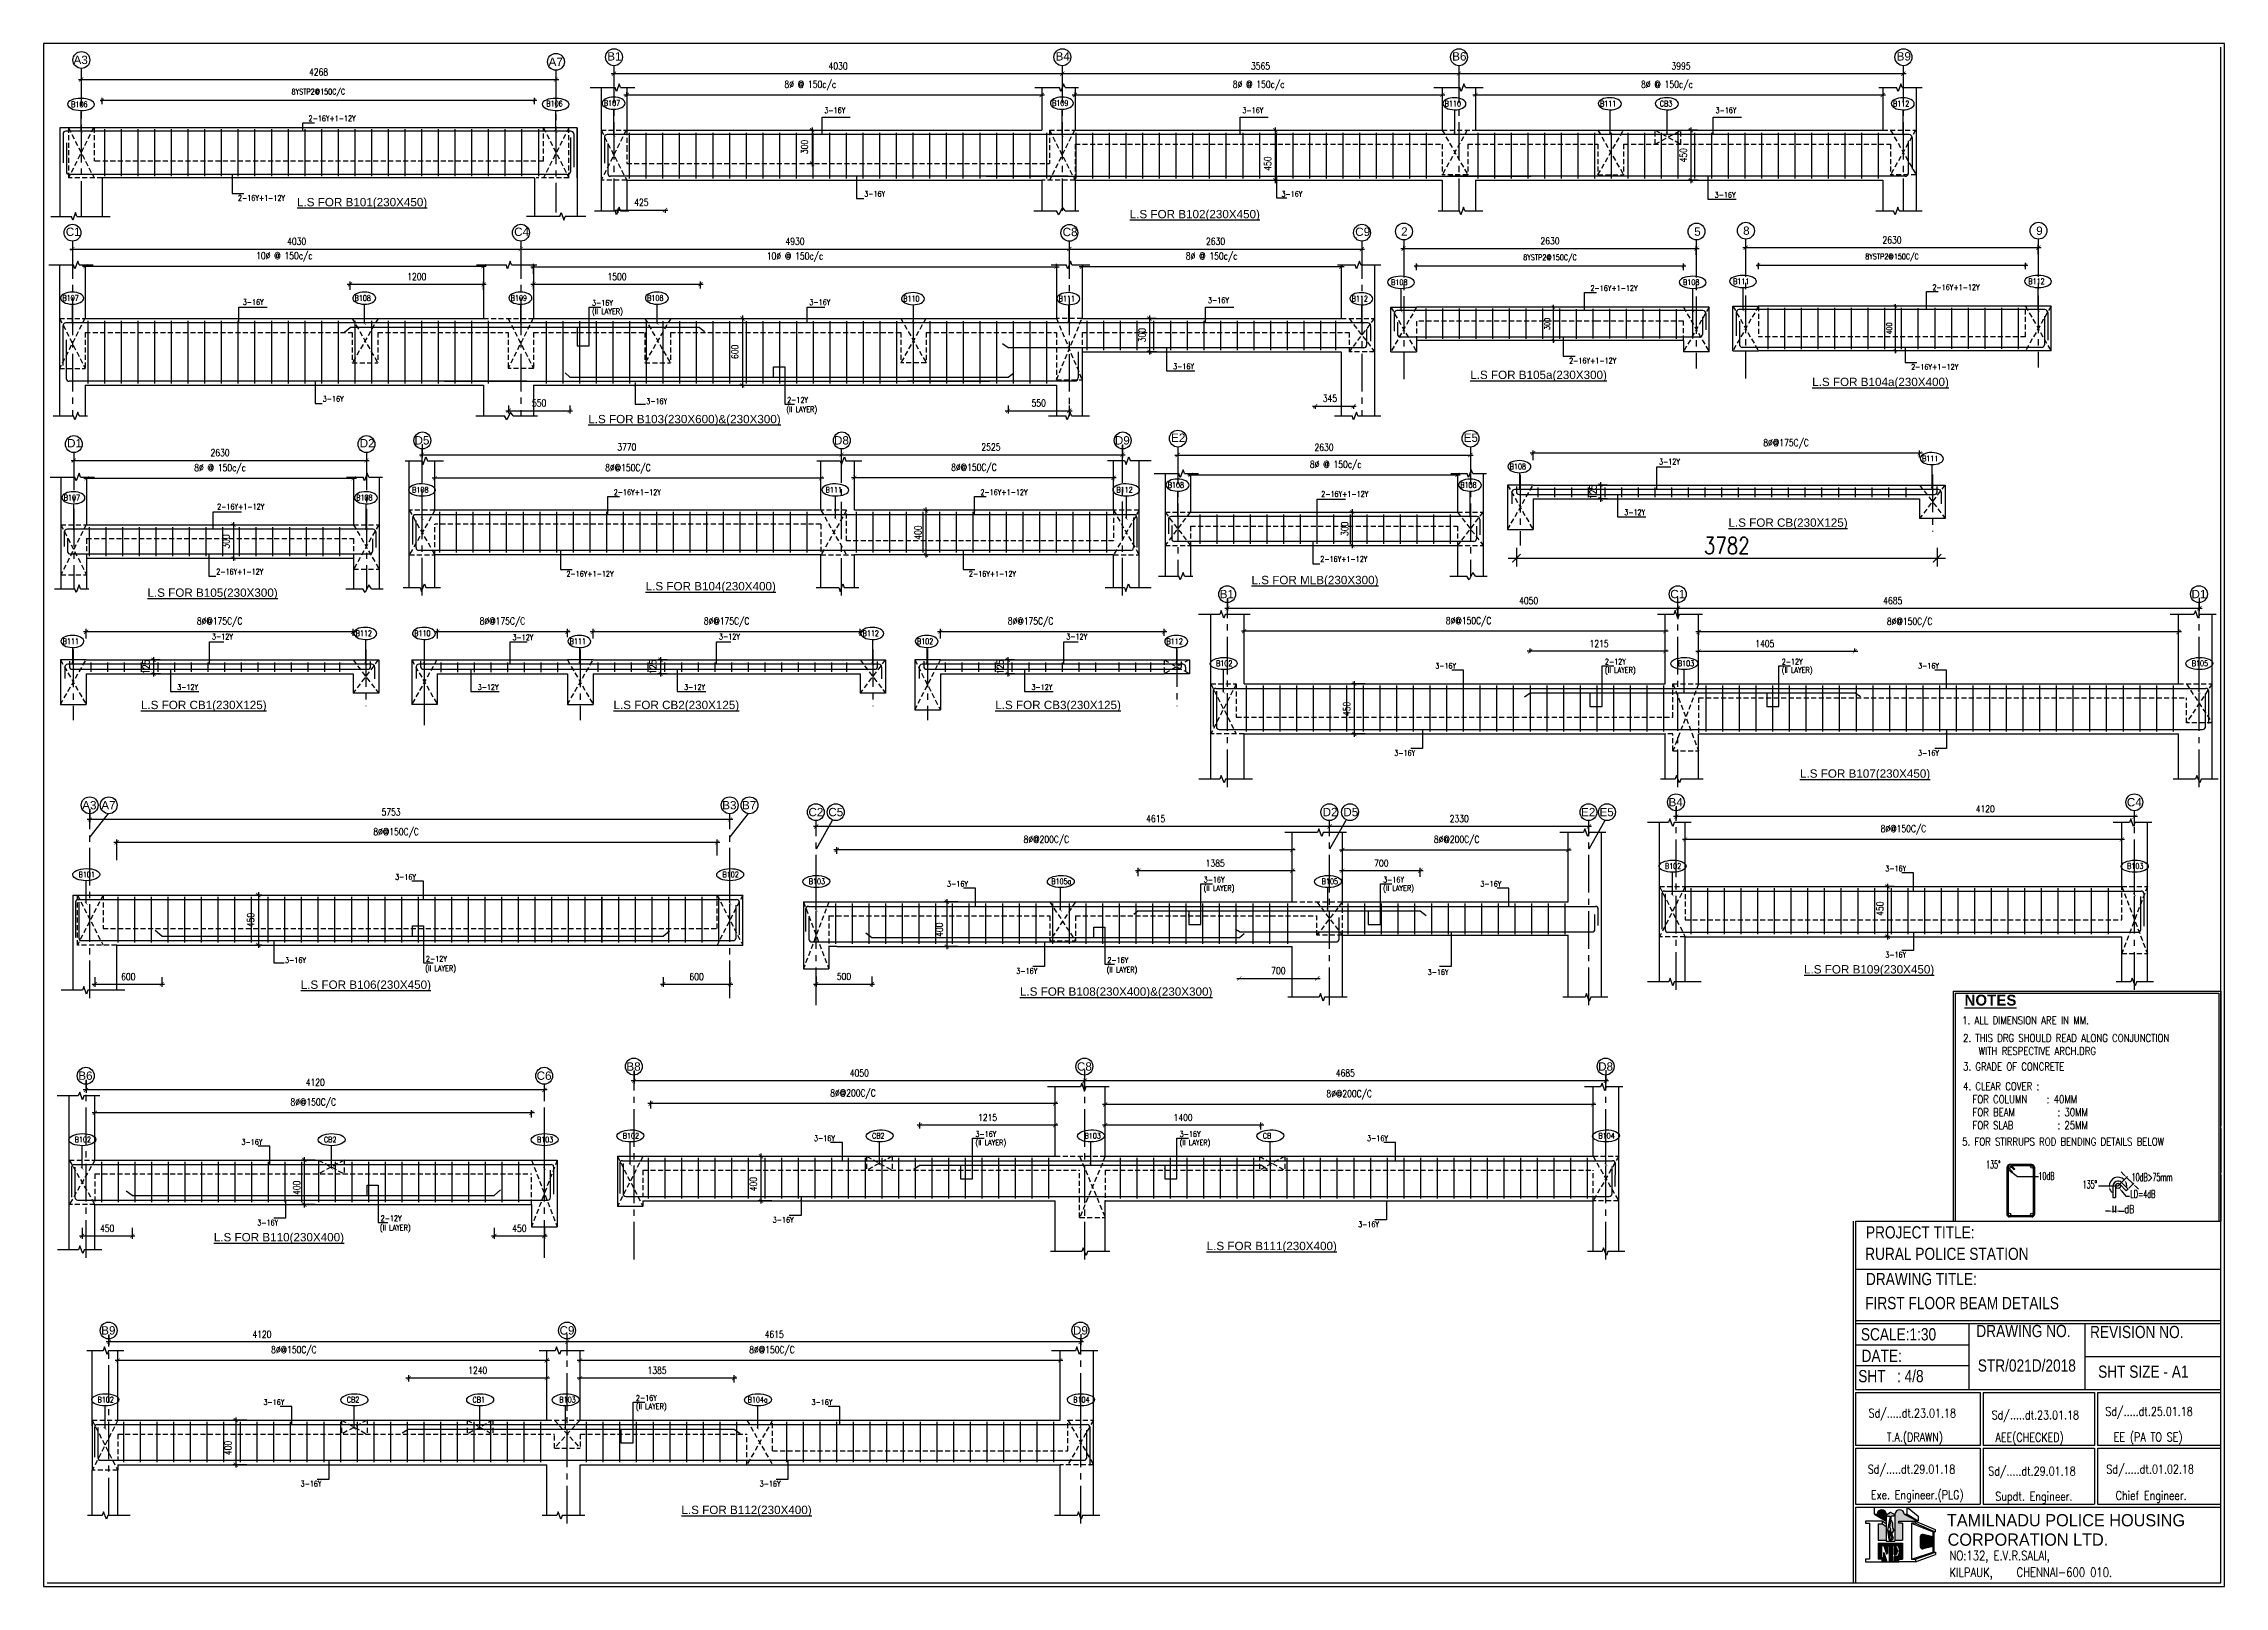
# Model space of a CAD drawing. Header units: millimetres. Extents: x 12977220 to 13113408, y -169657 to -55898.
# Drawn here: x 13040458 to 13060060, y -69919 to -56059 of the extents above; entities that cross this region are included whole.
import ezdxf

# ---------------------------------------------------------------- set-up
doc = ezdxf.new("R2010")
doc.units = ezdxf.units.MM
doc.header["$LTSCALE"] = 3
doc.header["$PDMODE"] = 66
for name, pattern in [('CENTER', [2, 1.25, -0.25, 0.25, -0.25]), ('CENTER2', [1.125, 0.75, -0.125, 0.125, -0.125]), ('HIDDEN', [0.375, 0.25, -0.125]), ('HIDDENX2', [0.75, 0.5, -0.25])]:
    doc.linetypes.add(name, pattern=pattern)
for name, color, linetype in [('BEAM ROD', 211, 'Continuous'), ('COLUMN', 6, 'Continuous'), ('COLUMN-NAME', 83, 'Continuous'), ('DIM', 9, 'Continuous'), ('DIM1', 9, 'Continuous'), ('FOOTING', 60, 'Continuous'), ('FORMWORK-SLAB', 33, 'HIDDENX2'), ('GRID', 8, 'CENTER'), ('GRIDNAME', 83, 'Continuous'), ('Hidden', 5, 'HIDDEN'), ('MAIN-ROD', 31, 'Continuous'), ('MAINROD', 31, 'Continuous'), ('STRIPS-COL-MID', 1, 'Continuous'), ('text', 33, 'Continuous'), ('TITLE', 13, 'Continuous'), ('WALL', 7, 'Continuous')]:
    doc.layers.add(name, color=color, linetype=linetype)
doc.styles.add('ariel', font='ARIAL.TTF')
doc.styles.add('NOTES', font='romans.shx', dxfattribs={"width": 0.8})
doc.styles.add('ROD NAME', font='romans.shx', dxfattribs={"width": 0.75})
doc.styles.add('ROMANS', font='romans.shx', dxfattribs={"width": 0.8})
doc.styles.add('ROMANT', font='romant.shx', dxfattribs={"width": 0.75})
doc.styles.get("Standard").update_dxf_attribs({"font": 'ARIALBD.TTF', "height": 4.5})
doc.styles.add('STYLE1', font='romans.shx', dxfattribs={"width": 0.8})
doc.styles.add('style10', font='MICROSS.TTF', dxfattribs={"width": 0.8, "height": 150})
doc.styles.add('style6', font='romans.shx', dxfattribs={"width": 0.8})
doc.dimstyles.new('1NNN', dxfattribs={"dimtxt": 0.5, "dimasz": 0.625, "dimexe": 0.25, "dimexo": 0.25, "dimgap": 0.375, "dimtad": 1, "dimdec": 0, "dimzin": 0, "dimdsep": 46, "dimtxsty": 'ROMANS', "dimblk": 'ARCHTICK', "dimcen": 0.0225, "dimdle": 0.25, "dimclrd": 9, "dimclre": 9, "dimclrt": 4, "dimadec": 0, "dimazin": 0, "dimtfac": 1, "dimtdec": 0, "dimtofl": 0, "dimtmove": 0, "dimatfit": 3, "dimfxl": 1, "dimtvp": 0.25, "dimtolj": 1, "dimtzin": 0, "dimarcsym": 0})
doc.dimstyles.new('DIM', dxfattribs={"dimtxt": 3, "dimasz": 1, "dimexe": 1, "dimexo": 1, "dimgap": 0.5, "dimtad": 1, "dimdec": 0, "dimdsep": 46, "dimtxsty": 'ROMANT', "dimblk": 'DOT', "dimcen": 2, "dimdle": 1, "dimclrd": 9, "dimclre": 9, "dimclrt": 123, "dimadec": 0, "dimazin": 0, "dimtfac": 1, "dimtdec": 0, "dimtmove": 2, "dimatfit": 2, "dimldrblk": 'ARCHTICK', "dimfxl": 1, "dimarcsym": 0})
doc.dimstyles.new('Dim 150-1', dxfattribs={"dimtxt": 2.5, "dimasz": 1.25, "dimexe": 1.25, "dimexo": 1.25, "dimtad": 1, "dimdec": 0, "dimdsep": 46, "dimtxsty": 'ROMANS', "dimblk1": 'ARCHTICK', "dimblk2": 'ARCHTICK', "dimsah": 1, "dimcen": 3.125, "dimdle": 1.25, "dimclrd": 9, "dimclre": 9, "dimclrt": 123, "dimadec": 0, "dimazin": 0, "dimtfac": 1, "dimtdec": 0, "dimtmove": 2, "dimatfit": 2, "dimldrblk": 'DOT', "dimfxl": 100, "dimarcsym": 0})

msp = doc.modelspace()

# ---------------------------------------------------------------- texts
at = {"layer": 'COLUMN'}
msp.add_text('%%UNOTES', height=96.96, dxfattribs=at).set_placement((13057724, -64700.8))
at = {"layer": 'FOOTING', "color": 6, "linetype": 'ByBlock', "style": 'STYLE1', "width": 0.8}
for s, p in [('B106', (13040705.7, -56629.1)), ('B106', (13044976.5, -56622.6)), ('B107', (13045493.7, -56617.7)), ('3-16Y', (13047475.6, -56683.1)), ('B109', (13049522.9, -56617.8)), ('3-16Y', (13051233.4, -56683.1)), ('B110', (13053051.4, -56623)), ('B111', (13054448.2, -56623)), ('CB3', (13054985.4, -56623)), ('3-16Y', (13055486, -56683.1)), ('B112', (13057081.4, -56623.2)), ('2-16Y+1-12Y', (13042839.4, -56756)), ('2-16Y+1-12Y', (13042204.8, -57470.9)), ('3-16Y', (13047833.8, -57433.8)), ('3-16Y', (13051584.5, -57434.8)), ('3-16Y', (13055477.8, -57443)), ('B108', (13052570.6, -58227.4)), ('B108', (13055193.7, -58227.4)), ('B111', (13055644.4, -58219.7)), ('B112', (13058297.3, -58219.7)), ('B107', (13040626.8, -58369.3)), ('3-16Y', (13042248.3, -58406.1)), ('B108', (13043252.8, -58369.4)), ('B109', (13044656, -58369.4)), ('3-16Y', (13045387.3, -58413)), ('B108', (13045882.8, -58369.4)), ('3-16Y', (13047341, -58407.5)), ('B110', (13048184.6, -58374.6)), ('B111', (13049581.3, -58374.6)), ('3-16Y', (13050923.7, -58389.8)), ('B112', (13052214.6, -58374.7)), ('2-16Y+1-12Y', (13054362.1, -58281.1)), ('2-16Y+1-12Y', (13057435.9, -58273.4)), ('(II LAYER)', (13045387.3, -58489.3)), ('3-16Y', (13050610.9, -58984.4)), ('2-16Y+1-12Y', (13054170.3, -58932.4)), ('2-16Y+1-12Y', (13057244.2, -58988.2)), ('3-16Y', (13042966.9, -59275.2)), ('3-16Y', (13045874.4, -59296.9)), ('(II LAYER)', (13047134, -59370.1)), ('2-12Y', (13047140.9, -59284.9)), ('B111', (13057342.9, -59811.2)), ('B108', (13053635.5, -59883.2)), ('3-12Y', (13054977.9, -59840.6)), ('B107', (13040638.6, -60162.5)), ('B108', (13043267.8, -60162.7)), ('B108', (13043770.8, -60092.6)), ('2-16Y+1-12Y', (13045582.6, -60114.4)), ('B111', (13047486.4, -60092.6)), ('2-16Y+1-12Y', (13048878.5, -60114.4)), ('B112', (13050100.8, -60092.6)), ('B108', (13050562.2, -60049)), ('2-16Y+1-12Y', (13051941.6, -60130.7)), ('B108', (13053191.4, -60049.2)), ('2-16Y+1-12Y', (13042018, -60244.2)), ('3-12Y', (13054665.2, -60294.8)), ('2-16Y+1-12Y', (13051933.2, -60715.1)), ('2-16Y+1-12Y', (13042009.6, -60828.6)), ('2-16Y+1-12Y', (13045157.2, -60847.6)), ('2-16Y+1-12Y', (13048775.2, -60847.6)), ('B112', (13043262.1, -61381.7)), ('B110', (13043789.1, -61381.6)), ('B112', (13047819.1, -61381.7)), ('B111', (13040628.8, -61453.7)), ('3-12Y', (13041971.2, -61411.2)), ('3-12Y', (13044672.2, -61418)), ('B111', (13045185.8, -61453.7)), ('3-12Y', (13046528.2, -61411.2)), ('B102', (13048307.7, -61453.7)), ('3-12Y', (13049650.1, -61411.2)), ('B112', (13050551, -61454.4)), ('B102', (13050996.8, -61652)), ('3-16Y', (13052966.2, -61673.8)), ('2-12Y', (13054491.4, -61636.1)), ('(II LAYER)', (13054491.4, -61712.5)), ('B103', (13055147.5, -61652)), ('2-12Y', (13056081.2, -61636.1)), ('(II LAYER)', (13056081.2, -61712.5)), ('3-16Y', (13057306.9, -61673.8)), ('B105', (13059766.8, -61652)), ('3-12Y', (13041658.5, -61865.4)), ('3-12Y', (13044359.5, -61865.4)), ('3-12Y', (13046215.4, -61865.4)), ('3-12Y', (13049337.4, -61865.4)), ('3-16Y', (13052598.1, -62457.1)), ('3-16Y', (13057306.4, -62457.1)), ('B101', (13040772, -63548.8)), ('B102', (13046560.2, -63548.8)), ('B102', (13055030.9, -63473.2)), ('3-16Y', (13057011.6, -63495)), ('B103', (13059185.9, -63473.2)), ('3-16Y', (13043617.6, -63570.6)), ('B103', (13047335, -63610.8)), ('3-16Y', (13048578.4, -63632.6)), ('B105a', (13049515.5, -63610.8)), ('3-16Y', (13050884.6, -63594.9)), ('(II LAYER)', (13050884.6, -63671.2)), ('B105', (13051945.7, -63610.8)), ('3-16Y', (13052498.4, -63594.9)), ('(II LAYER)', (13052498.4, -63671.2)), ('3-16Y', (13053372.4, -63632.6)), ('3-16Y', (13042628.2, -64318.3)), ('2-12Y', (13043894.7, -64306.4)), ('2-16Y', (13050019.4, -64318.3)), ('3-16Y', (13057011.6, -64270)), ('(II LAYER)', (13043887.8, -64391.5)), ('3-16Y', (13049200.9, -64415.8)), ('(II LAYER)', (13050012.6, -64403.5)), ('3-16Y', (13052897.8, -64426)), ('B102', (13045663.5, -65896.3)), ('CB2', (13047904, -65896.3)), ('3-16Y', (13048833.5, -65880.3)), ('B103', (13049814.3, -65896.3)), ('3-16Y', (13050668.7, -65880.3)), ('CB', (13051416.2, -65896.3)), ('B104', (13054433.5, -65896.3)), ('B102', (13040737.1, -65929.9)), ('3-16Y', (13042236.7, -65951.7)), ('CB2', (13042977.6, -65929.9)), ('B103', (13044892.1, -65929.9)), ('3-16Y', (13047382.8, -65918.1)), ('(II LAYER)', (13048833.5, -65956.7)), ('(II LAYER)', (13050668.7, -65956.7)), ('3-16Y', (13052353.9, -65918.1)), ('3-16Y', (13042378.1, -66676.6)), ('2-12Y', (13043487.6, -66637.4)), ('3-16Y', (13047011.4, -66651.3)), ('3-16Y', (13052273.5, -66691.3)), ('(II LAYER)', (13043480.7, -66722.6)), ('2-16Y', (13045781.5, -68251.3)), ('B102', (13040942.7, -68267.2)), ('3-16Y', (13042434.2, -68289)), ('CB2', (13043183.2, -68267.2)), ('CB1', (13044313.2, -68267.2)), ('B103', (13045093.4, -68267.2)), ('(II LAYER)', (13045781.5, -68327.6)), ('B104a', (13046785.9, -68267.2)), ('3-16Y', (13047360.2, -68289)), ('B104', (13049712.7, -68267.2)), ('3-16Y', (13042767.5, -69022.2)), ('3-16Y', (13046893.7, -69022.2))]:
    msp.add_text(s, height=50, dxfattribs=at).set_placement(p)
at = {"layer": 'GRIDNAME', "style": 'ariel'}
for s, rotation, p in [('A3', 0, (13040726.8, -56242.9)), ('A7', 0, (13044996.9, -56260)), ('B1', 360, (13045524, -56211)), ('B4', 360, (13049554, -56211)), ('B6', 360, (13053119, -56211)), ('B9', 360, (13057114, -56211)), ('C1', 360, (13040657.1, -57787.1)), ('C4', 360, (13044687.1, -57787.1)), ('C8', 360, (13049617.1, -57788.8)), ('C9', 360, (13052247.1, -57787.1)), ('2', 0, (13052660, -57784.2)), ('5', 0, (13055294.4, -57785.3)), ('8', 0, (13055733.9, -57776.5)), ('9', 0, (13058368.2, -57777.7)), ('D5', 0, (13043791.9, -59660.7)), ('D8', 0, (13047561.9, -59660.7)), ('D9', 0, (13050086.9, -59660.7)), ('E2', 360, (13050592.5, -59637.3)), ('E5', 360, (13053222.5, -59637.3)), ('D1', 360, (13040668.9, -59686.5)), ('D2', 360, (13043298.9, -59686.5)), ('B1', 360, (13051029.4, -61041.8)), ('C1', 360, (13055079.4, -61041.8)), ('D1', 360, (13059764, -61041.8)), ('A3', 360, (13040804.7, -62938.6)), ('A7', 360, (13040976.2, -62938.6)), ('B3', 360, (13046557.4, -62938.6)), ('B7', 360, (13046735.2, -62938.6)), ('B4', 360, (13055063.6, -62911.8)), ('C4', 360, (13059183.1, -62911.8)), ('C2', 360, (13047332.6, -63000.6)), ('C5', 360, (13047511.1, -63000.6)), ('D2', 360, (13051954.4, -63000.6)), ('D5', 360, (13052140.4, -63000.6)), ('E2', 360, (13054277.2, -63000.6)), ('E5', 360, (13054442.9, -63000.6)), ('B8', 360, (13045696.1, -65286.1)), ('C8', 360, (13049746.1, -65286.1)), ('D8', 360, (13054430.7, -65286.1)), ('B6', 360, (13040769.7, -65368.5)), ('C6', 360, (13044889.3, -65368.5)), ('B9', 360, (13040975.3, -67657)), ('C9', 360, (13045095.3, -67657)), ('D9', 360, (13049709.9, -67657))]:
    msp.add_text(s, height=75, rotation=rotation, dxfattribs=at).set_placement(p)
at = {"layer": 'GRIDNAME', "color": 2, "style": 'ariel'}
for s, p in [('%%UL.S FOR B101(230X450)', (13042735.4, -57520.5)), ('%%UL.S FOR B102(230X450)', (13050220.3, -57628.4)), ('%%UL.S FOR B105a(230X300)', (13053280.9, -59072.4)), ('%%UL.S FOR B104a(230X400)', (13056354.7, -59135.7)), ('%%UL.S FOR B103(230X600)&(230X300)', (13045353.4, -59469.8)), ('%%UL.S FOR CB(230X125)', (13055602.2, -60399.7)), ('%%UL.S FOR B105(230X300)', (13041391.3, -61029.1)), ('%%UL.S FOR B104(230X400)', (13045869.2, -60971.1)), ('%%UL.S FOR MLB(230X300)', (13051314.9, -60915.6)), ('%%UL.S FOR CB1(230X125)', (13041332.7, -62037.8)), ('%%UL.S FOR CB2(230X125)', (13045580.4, -62037.8)), ('%%UL.S FOR CB3(230X125)', (13049011.6, -62037.8))]:
    msp.add_text(s, height=75, rotation=0, dxfattribs=at).set_placement(p)
at = {"layer": 'GRIDNAME', "color": 4, "style": 'ariel'}
for s, p in [('%%UL.S FOR B107(230X450)', (13056245.1, -62654.2)), ('%%UL.S FOR B106(230X450)', (13042769, -64551)), ('%%UL.S FOR B109(230X450)', (13056281.5, -64413.2)), ('%%UL.S FOR B108(230X400)&(230X300)', (13049233.7, -64613)), ('%%UL.S FOR B110(230X400)', (13041987.6, -66819.8)), ('%%UL.S FOR B111(230X400)', (13050911.9, -66898.5)), ('%%UL.S FOR B112(230X400)', (13046191.1, -69269.4))]:
    msp.add_text(s, height=75, rotation=360, dxfattribs=at).set_placement(p)
at = {"layer": 'text', "color": 6}
for s, height, style, width, p in [('1. ALL DIMENSION ARE IN MM.', 70.03, 'NOTES', 0.8, (13057703, -64869.7)), ('2. THIS DRG SHOULD READ ALONG CONJUNCTION ', 70.03, 'NOTES', 0.8, (13057711, -65028.2)), ('WITH RESPECTIVE ARCH.DRG', 70.03, 'NOTES', 0.8, (13057851.3, -65144.9)), ('3. GRADE OF CONCRETE ', 70.03, 'NOTES', 0.8, (13057711, -65284.1)), ('4. CLEAR COVER :', 70.03, 'NOTES', 0.8, (13057711, -65461.1)), ('  FOR COLUMN   : 40MM', 70.03, 'NOTES', 0.8, (13057719, -65577.8)), ('  FOR BEAM  ', 70.03, 'NOTES', 0.8, (13057719, -65694.5)), (': 30MM', 70.03, 'NOTES', 0.8, (13058559.3, -65694.5)), ('  FOR SLAB', 70.03, 'NOTES', 0.8, (13057719, -65811.3)), (': 25MM', 70.03, 'NOTES', 0.8, (13058559.3, -65811.3)), ('5. FOR STIRRUPS ROD BENDING DETAILS BELOW', 70.03, 'NOTES', 0.8, (13057703, -65959.2)), ('dB', 70.03, 'ROD NAME', 0.75, (13059160.1, -66565.5)), ('PROJECT TITLE:', 109.993, 'style10', 0.8, (13056838, -66793.7)), ('RURAL POLICE STATION', 109.993, 'style10', 0.8, (13056831.3, -66986.7)), ('DRAWING TITLE:', 109.993, 'style10', 0.8, (13056838, -67213.1)), ('FIRST FLOOR BEAM DETAILS', 109.993, 'style10', 0.8, (13056831.3, -67429)), ('STR/021D/2018', 109.993, 'style10', 0.8, (13057843.3, -67989.9)), ('SHT SIZE - A1', 109.993, 'style10', 0.8, (13058924.9, -68045.2)), ('TAMILNADU POLICE HOUSING', 109.993, 'style10', 0.95, (13057565.5, -69380.1)), ('CORPORATION LTD.', 109.993, 'style10', 0.95, (13057572.2, -69554.1))]:
    msp.add_text(s, height=height, dxfattribs=dict(at, style=style, width=width)).set_placement(p)
at = {"layer": 'text', "color": 6, "ltscale": 0.25, "style": 'ROD NAME', "width": 0.6}
for s, p in [('135%%D', (13057918, -66164.6)), ('10dB', (13058388.2, -66266.6)), ('10dB>75mm', (13059226.2, -66278.3)), ('135%%D', (13058785.5, -66343.5)), ('LD=4dB', (13059215.4, -66429.6))]:
    msp.add_text(s, height=70.03, dxfattribs=at).set_placement(p)
at = {"layer": 'text', "color": 6, "attachment_point": 1, "style": 'style10'}
for s, insert, char_height, width in [('SCALE:1:30', (13056792.4, -67599.7), 109.99, 1325.095), ('DRAWING NO.', (13057830, -67570.3), 109.993, 895.797), ('REVISION NO.', (13058852.4, -67578.9), 109.993, 1325.095), ('DATE:', (13056798.7, -67793.2), 109.99, 1325.095), ('SHT   : 4/8', (13056768.8, -67975.3), 109.993, 1325.095)]:
    msp.add_mtext(s, dxfattribs=dict(at, insert=insert, char_height=char_height, width=width))
at = {"layer": 'TITLE', "color": 6, "style": 'style6', "width": 0.8}
for s, height, p in [('Sd/.....dt.23.01.18', 78.499, (13056861.4, -68401.7)), ('Sd/.....dt.23.01.18', 78.499, (13057967.6, -68419.3)), ('Sd/.....dt.25.01.18', 78.499, (13058989.7, -68386.7)), ('T.A.(DRAWN)', 78.499, (13057024.7, -68618.4)), ('AEE(CHECKED) ', 78.499, (13058002.2, -68619.9)), ('EE (PA TO SE)', 78.499, (13059065.1, -68616.5)), ('Sd/.....dt.29.01.18', 78.499, (13056854.4, -68905.5)), ('Sd/.....dt.29.01.18', 78.499, (13057937.1, -68922.5)), ('Sd/.....dt.01.02.18', 78.499, (13058999.5, -68905.2, 0.4)), ('Exe. Engineer.(PLG)', 78.499, (13056881.8, -69135.8)), ('Supdt. Engineer.  ', 78.499, (13058000.3, -69149.3)), ('Chief Engineer.', 78.499, (13059083.3, -69141.5)), ('NO:132, E.V.R.SALAI,', 82.495, (13057588.6, -69684)), ('KILPAUK, ', 82.49, (13057588.6, -69835.1)), ('CHENNAI-600 010.', 82.495, (13058191.3, -69833.1))]:
    msp.add_text(s, height=height, dxfattribs=at).set_placement(p)

# ---------------------------------------------------------------- blocks, each defined once
blk = doc.blocks.new('_ARCHTICK')
at = {"color": 0, "linetype": 'ByBlock', "const_width": 0.15}
blk.add_lwpolyline([(-0.5, -0.5), (0.5, 0.5)], dxfattribs=at)
blk = doc.blocks.new('*D566')
at = {"layer": 'Defpoints', "color": 0, "transparency": 16777216}
for p in [(13040795, -56346), (13045063, -56382), (13045063, -56385)]:
    blk.add_point(p, dxfattribs=at)
at = {"layer": 'DIM', "color": 8, "lineweight": -2, "transparency": 16777216}
for p, q in [((13040770, -56382), (13045088, -56382)), ((13040795, -56371), (13040795, -56407)), ((13045063, -56360), (13045063, -56357))]:
    blk.add_line(p, q, dxfattribs=at)
at = {"layer": 'DIM', "color": 8, "lineweight": -2, "transparency": 16777216, "xscale": 37.5, "yscale": 37.5, "zscale": 37.5, "rotation": 180}
blk.add_blockref('_ARCHTICK', (13040795, -56382), dxfattribs=at)
at = {"layer": 'DIM', "color": 8, "lineweight": -2, "transparency": 16777216, "xscale": 37.5, "yscale": 37.5, "zscale": 37.5}
blk.add_blockref('_ARCHTICK', (13045063, -56382), dxfattribs=at)
at = {"layer": 'DIM', "color": 6, "transparency": 16777216, "insert": (13042929, -56314), "char_height": 62.5, "attachment_point": 5, "style": 'ROMANS'}
blk.add_mtext('\\A1;4268', dxfattribs=at)
blk = doc.blocks.new('_Dot')
at = {"color": 0, "linetype": 'ByBlock', "lineweight": -2}
blk.add_line((-0.5, 0), (-1, 0), dxfattribs=at)
at = {"color": 0, "linetype": 'ByBlock', "const_width": 0.5}
blk.add_lwpolyline([(-0.25, 0, 1), (0.25, 0, 1)], format="xyb", close=True, dxfattribs=at)
blk = doc.blocks.new('*D567')
at = {"layer": 'Defpoints', "color": 0, "transparency": 16777216}
for p in [(13040985, -56624), (13044870, -56567), (13044870, -56624)]:
    blk.add_point(p, dxfattribs=at)
at = {"layer": 'DIM', "color": 8, "lineweight": -2, "transparency": 16777216}
for p, q in [((13040965, -56567), (13044890, -56567)), ((13040985, -56604), (13040985, -56547)), ((13044870, -56604), (13044870, -56547))]:
    blk.add_line(p, q, dxfattribs=at)
at = {"layer": 'DIM', "color": 8, "lineweight": -2, "transparency": 16777216, "xscale": 30, "yscale": 30, "zscale": 30, "rotation": 180}
blk.add_blockref('_ARCHTICK', (13040985, -56567), dxfattribs=at)
at = {"layer": 'DIM', "color": 8, "lineweight": -2, "transparency": 16777216, "xscale": 30, "yscale": 30, "zscale": 30}
blk.add_blockref('_ARCHTICK', (13044870, -56567), dxfattribs=at)
at = {"layer": 'DIM', "color": 6, "transparency": 16777216, "insert": (13042927, -56499), "char_height": 50, "attachment_point": 5, "style": 'ROMANS'}
blk.add_mtext('\\A1;8YSTP2@150C/C', dxfattribs=at)
blk = doc.blocks.new('*D568')
at = {"layer": 'Defpoints', "color": 0, "transparency": 16777216}
for p in [(13045584, -56327), (13049614, -56327), (13049614, -56329)]:
    blk.add_point(p, dxfattribs=at)
at = {"layer": 'DIM', "color": 8, "lineweight": -2, "transparency": 16777216}
for p, q in [((13045559, -56329), (13049639, -56329)), ((13045584, -56352), (13045584, -56354)), ((13049614, -56352), (13049614, -56354))]:
    blk.add_line(p, q, dxfattribs=at)
at = {"layer": 'DIM', "color": 8, "lineweight": -2, "transparency": 16777216, "xscale": 37.5, "yscale": 37.5, "zscale": 37.5, "rotation": 180}
blk.add_blockref('_ARCHTICK', (13045584, -56329), dxfattribs=at)
at = {"layer": 'DIM', "color": 8, "lineweight": -2, "transparency": 16777216, "xscale": 37.5, "yscale": 37.5, "zscale": 37.5}
blk.add_blockref('_ARCHTICK', (13049614, -56329), dxfattribs=at)
at = {"layer": 'DIM', "color": 6, "transparency": 16777216, "insert": (13047599, -56260), "char_height": 62.5, "attachment_point": 5, "style": 'ROMANS'}
blk.add_mtext('\\A1;4030', dxfattribs=at)
blk = doc.blocks.new('*D569')
at = {"layer": 'Defpoints', "color": 0, "transparency": 16777216}
for p in [(13049614, -56330), (13053179, -56329), (13053179, -56329)]:
    blk.add_point(p, dxfattribs=at)
at = {"layer": 'DIM', "color": 8, "lineweight": -2, "transparency": 16777216}
for p, q in [((13049589, -56329), (13053204, -56329)), ((13049614, -56305), (13049614, -56304))]:
    blk.add_line(p, q, dxfattribs=at)
at = {"layer": 'DIM', "color": 8, "lineweight": -2, "transparency": 16777216, "xscale": 37.5, "yscale": 37.5, "zscale": 37.5, "rotation": 180}
blk.add_blockref('_ARCHTICK', (13049614, -56329), dxfattribs=at)
at = {"layer": 'DIM', "color": 8, "lineweight": -2, "transparency": 16777216, "xscale": 37.5, "yscale": 37.5, "zscale": 37.5}
blk.add_blockref('_ARCHTICK', (13053179, -56329), dxfattribs=at)
at = {"layer": 'DIM', "color": 6, "transparency": 16777216, "insert": (13051396, -56260), "char_height": 62.5, "attachment_point": 5, "style": 'ROMANS'}
blk.add_mtext('\\A1;3565', dxfattribs=at)
blk = doc.blocks.new('*D570')
at = {"layer": 'Defpoints', "color": 0, "transparency": 16777216}
for p in [(13053179, -56322), (13057174, -56321), (13057174, -56329)]:
    blk.add_point(p, dxfattribs=at)
at = {"layer": 'DIM', "color": 8, "lineweight": -2, "transparency": 16777216}
for p, q in [((13053154, -56329), (13057199, -56329)), ((13053179, -56347), (13053179, -56354)), ((13057174, -56346), (13057174, -56354))]:
    blk.add_line(p, q, dxfattribs=at)
at = {"layer": 'DIM', "color": 8, "lineweight": -2, "transparency": 16777216, "xscale": 37.5, "yscale": 37.5, "zscale": 37.5, "rotation": 180}
blk.add_blockref('_ARCHTICK', (13053179, -56329), dxfattribs=at)
at = {"layer": 'DIM', "color": 8, "lineweight": -2, "transparency": 16777216, "xscale": 37.5, "yscale": 37.5, "zscale": 37.5}
blk.add_blockref('_ARCHTICK', (13057174, -56329), dxfattribs=at)
at = {"layer": 'DIM', "color": 6, "transparency": 16777216, "insert": (13055176, -56260), "char_height": 62.5, "attachment_point": 5, "style": 'ROMANS'}
blk.add_mtext('\\A1;3995', dxfattribs=at)
blk = doc.blocks.new('*D571')
at = {"layer": 'Defpoints', "color": 0, "transparency": 16777216}
for p in [(13049729, -56558), (13053029, -56502), (13053029, -56520)]:
    blk.add_point(p, dxfattribs=at)
at = {"layer": 'DIM', "color": 8, "lineweight": -2, "transparency": 16777216}
for p, q in [((13049704, -56520), (13053054, -56520)), ((13049729, -56533), (13049729, -56495)), ((13053029, -56527), (13053029, -56545))]:
    blk.add_line(p, q, dxfattribs=at)
at = {"layer": 'DIM', "color": 8, "lineweight": -2, "transparency": 16777216, "xscale": 37.5, "yscale": 37.5, "zscale": 37.5, "rotation": 180}
blk.add_blockref('_ARCHTICK', (13049729, -56520), dxfattribs=at)
at = {"layer": 'DIM', "color": 8, "lineweight": -2, "transparency": 16777216, "xscale": 37.5, "yscale": 37.5, "zscale": 37.5}
blk.add_blockref('_ARCHTICK', (13053029, -56520), dxfattribs=at)
at = {"layer": 'DIM', "color": 6, "transparency": 16777216, "insert": (13051379, -56435), "char_height": 62.5, "attachment_point": 5, "style": 'ROMANS'}
blk.add_mtext('\\A1;8%%C @ 150c/c', dxfattribs=at)
blk = doc.blocks.new('*D572')
at = {"layer": 'Defpoints', "color": 0, "transparency": 16777216}
for p in [(13055350, -56837), (13055265, -57287), (13055352, -57287)]:
    blk.add_point(p, dxfattribs=at)
at = {"layer": 'DIM', "color": 8, "lineweight": -2, "transparency": 16777216}
for p, q in [((13055325, -56837), (13055240, -56837)), ((13055265, -56812), (13055265, -57312)), ((13055327, -57287), (13055240, -57287))]:
    blk.add_line(p, q, dxfattribs=at)
at = {"layer": 'DIM', "color": 8, "lineweight": -2, "transparency": 16777216, "xscale": 37.5, "yscale": 37.5, "zscale": 37.5}
for p, rotation in [((13055265, -56837), 90), ((13055265, -57287), 270)]:
    blk.add_blockref('_ARCHTICK', p, dxfattribs=dict(at, rotation=rotation))
at = {"layer": 'DIM', "color": 6, "transparency": 16777216, "insert": (13055196, -57062), "char_height": 62.5, "attachment_point": 5, "rotation": 90, "style": 'ROMANS'}
blk.add_mtext('\\A1;450', dxfattribs=at)
blk = doc.blocks.new('*D573')
at = {"layer": 'Defpoints', "color": 0, "transparency": 16777216}
for p in [(13053329, -56516), (13056989, -56465), (13056989, -56520)]:
    blk.add_point(p, dxfattribs=at)
at = {"layer": 'DIM', "color": 8, "lineweight": -2, "transparency": 16777216}
for p, q in [((13053304, -56520), (13057014, -56520)), ((13053329, -56541), (13053329, -56545)), ((13056989, -56490), (13056989, -56545))]:
    blk.add_line(p, q, dxfattribs=at)
at = {"layer": 'DIM', "color": 8, "lineweight": -2, "transparency": 16777216, "xscale": 37.5, "yscale": 37.5, "zscale": 37.5, "rotation": 180}
blk.add_blockref('_ARCHTICK', (13053329, -56520), dxfattribs=at)
at = {"layer": 'DIM', "color": 8, "lineweight": -2, "transparency": 16777216, "xscale": 37.5, "yscale": 37.5, "zscale": 37.5}
blk.add_blockref('_ARCHTICK', (13056989, -56520), dxfattribs=at)
at = {"layer": 'DIM', "color": 6, "transparency": 16777216, "insert": (13055049, -56435), "char_height": 62.5, "attachment_point": 5, "style": 'ROMANS'}
blk.add_mtext('\\A1;8%%C @ 150c/c', dxfattribs=at)
blk = doc.blocks.new('*D574')
at = {"layer": 'Defpoints', "color": 0, "transparency": 16777216}
for p in [(13045619, -57515), (13046044, -57535), (13046044, -57554)]:
    blk.add_point(p, dxfattribs=at)
at = {"layer": 'DIM', "color": 8, "lineweight": -2, "transparency": 16777216}
for p, q in [((13045594, -57554), (13046069, -57554)), ((13045619, -57540), (13045619, -57579)), ((13046044, -57560), (13046044, -57579))]:
    blk.add_line(p, q, dxfattribs=at)
at = {"layer": 'DIM', "color": 8, "lineweight": -2, "transparency": 16777216, "xscale": 37.5, "yscale": 37.5, "zscale": 37.5, "rotation": 180}
blk.add_blockref('_ARCHTICK', (13045619, -57554), dxfattribs=at)
at = {"layer": 'DIM', "color": 8, "lineweight": -2, "transparency": 16777216, "xscale": 37.5, "yscale": 37.5, "zscale": 37.5}
blk.add_blockref('_ARCHTICK', (13046044, -57554), dxfattribs=at)
at = {"layer": 'DIM', "color": 6, "transparency": 16777216, "insert": (13045831, -57486), "char_height": 62.5, "attachment_point": 5, "style": 'ROMANS'}
blk.add_mtext('\\A1;425', dxfattribs=at)
blk = doc.blocks.new('*D575')
at = {"layer": 'Defpoints', "color": 0, "transparency": 16777216}
for p in [(13051529, -56837), (13051529, -57287), (13051529, -57287)]:
    blk.add_point(p, dxfattribs=at)
at = {"layer": 'DIM', "color": 8, "lineweight": -2, "transparency": 16777216}
blk.add_line((13051529, -56812), (13051529, -57312), dxfattribs=at)
at = {"layer": 'DIM', "color": 8, "lineweight": -2, "transparency": 16777216, "xscale": 37.5, "yscale": 37.5, "zscale": 37.5}
for p, rotation in [((13051529, -56837), 90), ((13051529, -57287), 270)]:
    blk.add_blockref('_ARCHTICK', p, dxfattribs=dict(at, rotation=rotation))
at = {"layer": 'DIM', "color": 6, "transparency": 16777216, "insert": (13051461, -57137), "char_height": 62.5, "attachment_point": 5, "rotation": 90, "style": 'ROMANS'}
blk.add_mtext('\\A1;450', dxfattribs=at)
blk = doc.blocks.new('*D576')
at = {"layer": 'Defpoints', "color": 0, "transparency": 16777216}
for p in [(13047400, -56837), (13047366, -57137), (13047400, -57137)]:
    blk.add_point(p, dxfattribs=at)
at = {"layer": 'DIM', "color": 8, "lineweight": -2, "transparency": 16777216}
for p, q in [((13047375, -56837), (13047341, -56837)), ((13047366, -56812), (13047366, -57162)), ((13047375, -57137), (13047341, -57137))]:
    blk.add_line(p, q, dxfattribs=at)
at = {"layer": 'DIM', "color": 8, "lineweight": -2, "transparency": 16777216, "xscale": 37.5, "yscale": 37.5, "zscale": 37.5}
for p, rotation in [((13047366, -56837), 90), ((13047366, -57137), 270)]:
    blk.add_blockref('_ARCHTICK', p, dxfattribs=dict(at, rotation=rotation))
at = {"layer": 'DIM', "color": 6, "transparency": 16777216, "insert": (13047297, -56987), "char_height": 62.5, "attachment_point": 5, "rotation": 90, "style": 'ROMANS'}
blk.add_mtext('\\A1;300', dxfattribs=at)
blk = doc.blocks.new('*D577')
at = {"layer": 'Defpoints', "color": 0, "transparency": 16777216}
for p in [(13040717, -57903), (13044747, -57903), (13044747, -57905)]:
    blk.add_point(p, dxfattribs=at)
at = {"layer": 'DIM', "color": 8, "lineweight": -2, "transparency": 16777216}
for p, q in [((13040692, -57905), (13044772, -57905)), ((13040717, -57928), (13040717, -57930)), ((13044747, -57928), (13044747, -57930))]:
    blk.add_line(p, q, dxfattribs=at)
at = {"layer": 'DIM', "color": 8, "lineweight": -2, "transparency": 16777216, "xscale": 37.5, "yscale": 37.5, "zscale": 37.5, "rotation": 180}
blk.add_blockref('_ARCHTICK', (13040717, -57905), dxfattribs=at)
at = {"layer": 'DIM', "color": 8, "lineweight": -2, "transparency": 16777216, "xscale": 37.5, "yscale": 37.5, "zscale": 37.5}
blk.add_blockref('_ARCHTICK', (13044747, -57905), dxfattribs=at)
at = {"layer": 'DIM', "color": 6, "transparency": 16777216, "insert": (13042732, -57836), "char_height": 62.5, "attachment_point": 5, "style": 'ROMANS'}
blk.add_mtext('\\A1;4030', dxfattribs=at)
blk = doc.blocks.new('*D578')
at = {"layer": 'Defpoints', "color": 0, "transparency": 16777216}
for p in [(13044747, -57906), (13049677, -57904), (13049677, -57905)]:
    blk.add_point(p, dxfattribs=at)
at = {"layer": 'DIM', "color": 8, "lineweight": -2, "transparency": 16777216}
for p, q in [((13044722, -57905), (13049702, -57905)), ((13044747, -57881), (13044747, -57880)), ((13049677, -57929), (13049677, -57930))]:
    blk.add_line(p, q, dxfattribs=at)
at = {"layer": 'DIM', "color": 8, "lineweight": -2, "transparency": 16777216, "xscale": 37.5, "yscale": 37.5, "zscale": 37.5, "rotation": 180}
blk.add_blockref('_ARCHTICK', (13044747, -57905), dxfattribs=at)
at = {"layer": 'DIM', "color": 8, "lineweight": -2, "transparency": 16777216, "xscale": 37.5, "yscale": 37.5, "zscale": 37.5}
blk.add_blockref('_ARCHTICK', (13049677, -57905), dxfattribs=at)
at = {"layer": 'DIM', "color": 6, "transparency": 16777216, "insert": (13047212, -57836), "char_height": 62.5, "attachment_point": 5, "style": 'ROMANS'}
blk.add_mtext('\\A1;4930', dxfattribs=at)
blk = doc.blocks.new('*D579')
at = {"layer": 'Defpoints', "color": 0, "transparency": 16777216}
for p in [(13049677, -57898), (13052307, -57897), (13052307, -57905)]:
    blk.add_point(p, dxfattribs=at)
at = {"layer": 'DIM', "color": 8, "lineweight": -2, "transparency": 16777216}
for p, q in [((13049652, -57905), (13052332, -57905)), ((13049677, -57923), (13049677, -57930)), ((13052307, -57922), (13052307, -57930))]:
    blk.add_line(p, q, dxfattribs=at)
at = {"layer": 'DIM', "color": 8, "lineweight": -2, "transparency": 16777216, "xscale": 37.5, "yscale": 37.5, "zscale": 37.5, "rotation": 180}
blk.add_blockref('_ARCHTICK', (13049677, -57905), dxfattribs=at)
at = {"layer": 'DIM', "color": 8, "lineweight": -2, "transparency": 16777216, "xscale": 37.5, "yscale": 37.5, "zscale": 37.5}
blk.add_blockref('_ARCHTICK', (13052307, -57905), dxfattribs=at)
at = {"layer": 'DIM', "color": 6, "transparency": 16777216, "insert": (13050992, -57836), "char_height": 62.5, "attachment_point": 5, "style": 'ROMANS'}
blk.add_mtext('\\A1;2630', dxfattribs=at)
blk = doc.blocks.new('*D580')
at = {"layer": 'Defpoints', "color": 0, "transparency": 16777216}
for p in [(13040832, -58059), (13044412, -58059), (13044412, -58059)]:
    blk.add_point(p, dxfattribs=at)
at = {"layer": 'DIM', "color": 8, "lineweight": -2, "transparency": 16777216}
blk.add_line((13040807, -58059), (13044437, -58059), dxfattribs=at)
at = {"layer": 'DIM', "color": 8, "lineweight": -2, "transparency": 16777216, "xscale": 37.5, "yscale": 37.5, "zscale": 37.5, "rotation": 180}
blk.add_blockref('_ARCHTICK', (13040832, -58059), dxfattribs=at)
at = {"layer": 'DIM', "color": 8, "lineweight": -2, "transparency": 16777216, "xscale": 37.5, "yscale": 37.5, "zscale": 37.5}
blk.add_blockref('_ARCHTICK', (13044412, -58059), dxfattribs=at)
at = {"layer": 'DIM', "color": 6, "transparency": 16777216, "insert": (13042622, -57974), "char_height": 62.5, "attachment_point": 5, "style": 'ROMANS'}
blk.add_mtext('\\A1;10%%C @ 150c/c', dxfattribs=at)
blk = doc.blocks.new('*D581')
at = {"layer": 'Defpoints', "color": 0, "transparency": 16777216}
for p in [(13044862, -58152), (13049562, -58063), (13049562, -58096)]:
    blk.add_point(p, dxfattribs=at)
at = {"layer": 'DIM', "color": 8, "lineweight": -2, "transparency": 16777216}
for p, q in [((13044837, -58063), (13049587, -58063)), ((13044862, -58127), (13044862, -58038)), ((13049562, -58071), (13049562, -58038))]:
    blk.add_line(p, q, dxfattribs=at)
at = {"layer": 'DIM', "color": 8, "lineweight": -2, "transparency": 16777216, "xscale": 37.5, "yscale": 37.5, "zscale": 37.5, "rotation": 180}
blk.add_blockref('_ARCHTICK', (13044862, -58063), dxfattribs=at)
at = {"layer": 'DIM', "color": 8, "lineweight": -2, "transparency": 16777216, "xscale": 37.5, "yscale": 37.5, "zscale": 37.5}
blk.add_blockref('_ARCHTICK', (13049562, -58063), dxfattribs=at)
at = {"layer": 'DIM', "color": 6, "transparency": 16777216, "insert": (13047212, -57978), "char_height": 62.5, "attachment_point": 5, "style": 'ROMANS'}
blk.add_mtext('\\A1;10%%C @ 150c/c', dxfattribs=at)
blk = doc.blocks.new('*D582')
at = {"layer": 'Defpoints', "color": 0, "transparency": 16777216}
for p in [(13050483, -58528), (13050398, -58828), (13050485, -58828)]:
    blk.add_point(p, dxfattribs=at)
at = {"layer": 'DIM', "color": 8, "lineweight": -2, "transparency": 16777216}
for p, q in [((13050458, -58528), (13050373, -58528)), ((13050398, -58503), (13050398, -58853)), ((13050460, -58828), (13050373, -58828))]:
    blk.add_line(p, q, dxfattribs=at)
at = {"layer": 'DIM', "color": 8, "lineweight": -2, "transparency": 16777216, "xscale": 37.5, "yscale": 37.5, "zscale": 37.5}
for p, rotation in [((13050398, -58528), 90), ((13050398, -58828), 270)]:
    blk.add_blockref('_ARCHTICK', p, dxfattribs=dict(at, rotation=rotation))
at = {"layer": 'DIM', "color": 6, "transparency": 16777216, "insert": (13050330, -58678), "char_height": 62.5, "attachment_point": 5, "rotation": 90, "style": 'ROMANS'}
blk.add_mtext('\\A1;300', dxfattribs=at)
blk = doc.blocks.new('*D583')
at = {"layer": 'Defpoints', "color": 0, "transparency": 16777216}
for p in [(13049792, -58063), (13049792, -58063), (13052122, -58063)]:
    blk.add_point(p, dxfattribs=at)
at = {"layer": 'DIM', "color": 8, "lineweight": -2, "transparency": 16777216}
blk.add_line((13052147, -58063), (13049767, -58063), dxfattribs=at)
at = {"layer": 'DIM', "color": 8, "lineweight": -2, "transparency": 16777216, "xscale": 37.5, "yscale": 37.5, "zscale": 37.5, "rotation": 180}
blk.add_blockref('_ARCHTICK', (13049792, -58063), dxfattribs=at)
at = {"layer": 'DIM', "color": 8, "lineweight": -2, "transparency": 16777216, "xscale": 37.5, "yscale": 37.5, "zscale": 37.5}
blk.add_blockref('_ARCHTICK', (13052122, -58063), dxfattribs=at)
at = {"layer": 'DIM', "color": 6, "transparency": 16777216, "insert": (13050957, -57978), "char_height": 62.5, "attachment_point": 5, "style": 'ROMANS'}
blk.add_mtext('\\A1;8%%C @ 150c/c', dxfattribs=at)
blk = doc.blocks.new('*D584')
at = {"layer": 'Defpoints', "color": 0, "transparency": 16777216}
for p in [(13051887, -59297), (13052232, -59297), (13052232, -59316)]:
    blk.add_point(p, dxfattribs=at)
at = {"layer": 'DIM', "color": 8, "lineweight": -2, "transparency": 16777216}
for p, q in [((13051862, -59316), (13052257, -59316)), ((13051887, -59322), (13051887, -59341)), ((13052232, -59322), (13052232, -59341))]:
    blk.add_line(p, q, dxfattribs=at)
at = {"layer": 'DIM', "color": 8, "lineweight": -2, "transparency": 16777216, "xscale": 37.5, "yscale": 37.5, "zscale": 37.5, "rotation": 180}
blk.add_blockref('_ARCHTICK', (13051887, -59316), dxfattribs=at)
at = {"layer": 'DIM', "color": 8, "lineweight": -2, "transparency": 16777216, "xscale": 37.5, "yscale": 37.5, "zscale": 37.5}
blk.add_blockref('_ARCHTICK', (13052232, -59316), dxfattribs=at)
at = {"layer": 'DIM', "color": 6, "transparency": 16777216, "insert": (13052020, -59247), "char_height": 62.5, "attachment_point": 5, "style": 'ROMANS'}
blk.add_mtext('\\A1;345', dxfattribs=at)
blk = doc.blocks.new('*D585')
at = {"layer": 'Defpoints', "color": 0, "transparency": 16777216}
for p in [(13046739, -58528), (13046739, -59128), (13046755, -59128)]:
    blk.add_point(p, dxfattribs=at)
at = {"layer": 'DIM', "color": 8, "lineweight": -2, "transparency": 16777216}
for p, q in [((13046739, -58503), (13046739, -59153)), ((13046730, -59128), (13046714, -59128))]:
    blk.add_line(p, q, dxfattribs=at)
at = {"layer": 'DIM', "color": 8, "lineweight": -2, "transparency": 16777216, "xscale": 37.5, "yscale": 37.5, "zscale": 37.5}
for p, rotation in [((13046739, -58528), 90), ((13046739, -59128), 270)]:
    blk.add_blockref('_ARCHTICK', p, dxfattribs=dict(at, rotation=rotation))
at = {"layer": 'DIM', "color": 6, "transparency": 16777216, "insert": (13046671, -58828), "char_height": 62.5, "attachment_point": 5, "rotation": 90, "style": 'ROMANS'}
blk.add_mtext('\\A1;600', dxfattribs=at)
blk = doc.blocks.new('*D586')
at = {"layer": 'Defpoints', "color": 0, "transparency": 16777216}
for p in [(13052683, -57936), (13055313, -57900), (13055313, -57983)]:
    blk.add_point(p, dxfattribs=at)
at = {"layer": 'DIM', "color": 8, "lineweight": -2, "transparency": 16777216}
for p, q in [((13052658, -57900), (13055338, -57900)), ((13052683, -57911), (13052683, -57875)), ((13055313, -57958), (13055313, -57875))]:
    blk.add_line(p, q, dxfattribs=at)
at = {"layer": 'DIM', "color": 8, "lineweight": -2, "transparency": 16777216, "xscale": 37.5, "yscale": 37.5, "zscale": 37.5, "rotation": 180}
blk.add_blockref('_ARCHTICK', (13052683, -57900), dxfattribs=at)
at = {"layer": 'DIM', "color": 8, "lineweight": -2, "transparency": 16777216, "xscale": 37.5, "yscale": 37.5, "zscale": 37.5}
blk.add_blockref('_ARCHTICK', (13055313, -57900), dxfattribs=at)
at = {"layer": 'DIM', "color": 6, "transparency": 16777216, "insert": (13053998, -57831), "char_height": 62.5, "attachment_point": 5, "style": 'ROMANS'}
blk.add_mtext('\\A1;2630', dxfattribs=at)
blk = doc.blocks.new('*D587')
at = {"layer": 'Defpoints', "color": 0, "transparency": 16777216}
for p in [(13054095, -58427), (13054028, -58727), (13054095, -58727)]:
    blk.add_point(p, dxfattribs=at)
at = {"layer": 'DIM', "color": 8, "lineweight": -2, "transparency": 16777216}
for p, q in [((13054028, -58407), (13054028, -58747)), ((13054075, -58427), (13054008, -58427)), ((13054075, -58727), (13054008, -58727))]:
    blk.add_line(p, q, dxfattribs=at)
at = {"layer": 'DIM', "color": 8, "lineweight": -2, "transparency": 16777216, "xscale": 30, "yscale": 30, "zscale": 30}
for p, rotation in [((13054028, -58427), 90), ((13054028, -58727), 270)]:
    blk.add_blockref('_ARCHTICK', p, dxfattribs=dict(at, rotation=rotation))
at = {"layer": 'DIM', "color": 6, "transparency": 16777216, "insert": (13053973, -58577), "char_height": 50, "attachment_point": 5, "rotation": 90, "style": 'ROMANS'}
blk.add_mtext('\\A1;300', dxfattribs=at)
blk = doc.blocks.new('*D588')
at = {"layer": 'Defpoints', "color": 0, "transparency": 16777216}
for p in [(13052798, -58113), (13055198, -58056), (13055198, -58113)]:
    blk.add_point(p, dxfattribs=at)
at = {"layer": 'DIM', "color": 8, "lineweight": -2, "transparency": 16777216}
for p, q in [((13052778, -58056), (13055218, -58056)), ((13052798, -58093), (13052798, -58036)), ((13055198, -58093), (13055198, -58036))]:
    blk.add_line(p, q, dxfattribs=at)
at = {"layer": 'DIM', "color": 8, "lineweight": -2, "transparency": 16777216, "xscale": 30, "yscale": 30, "zscale": 30, "rotation": 180}
blk.add_blockref('_ARCHTICK', (13052798, -58056), dxfattribs=at)
at = {"layer": 'DIM', "color": 8, "lineweight": -2, "transparency": 16777216, "xscale": 30, "yscale": 30, "zscale": 30}
blk.add_blockref('_ARCHTICK', (13055198, -58056), dxfattribs=at)
at = {"layer": 'DIM', "color": 6, "transparency": 16777216, "insert": (13053998, -57988), "char_height": 50, "attachment_point": 5, "style": 'ROMANS'}
blk.add_mtext('\\A1;8YSTP2@150C/C', dxfattribs=at)
blk = doc.blocks.new('*D589')
at = {"layer": 'Defpoints', "color": 0, "transparency": 16777216}
for p in [(13055757, -57928), (13058387, -57892), (13058387, -57975)]:
    blk.add_point(p, dxfattribs=at)
at = {"layer": 'DIM', "color": 8, "lineweight": -2, "transparency": 16777216}
for p, q in [((13055732, -57892), (13058412, -57892)), ((13055757, -57903), (13055757, -57867)), ((13058387, -57950), (13058387, -57867))]:
    blk.add_line(p, q, dxfattribs=at)
at = {"layer": 'DIM', "color": 8, "lineweight": -2, "transparency": 16777216, "xscale": 37.5, "yscale": 37.5, "zscale": 37.5, "rotation": 180}
blk.add_blockref('_ARCHTICK', (13055757, -57892), dxfattribs=at)
at = {"layer": 'DIM', "color": 8, "lineweight": -2, "transparency": 16777216, "xscale": 37.5, "yscale": 37.5, "zscale": 37.5}
blk.add_blockref('_ARCHTICK', (13058387, -57892), dxfattribs=at)
at = {"layer": 'DIM', "color": 6, "transparency": 16777216, "insert": (13057072, -57823), "char_height": 62.5, "attachment_point": 5, "style": 'ROMANS'}
blk.add_mtext('\\A1;2630', dxfattribs=at)
blk = doc.blocks.new('*D590')
at = {"layer": 'Defpoints', "color": 0, "transparency": 16777216}
for p in [(13057168, -58419), (13057102, -58819), (13057168, -58819)]:
    blk.add_point(p, dxfattribs=at)
at = {"layer": 'DIM', "color": 8, "lineweight": -2, "transparency": 16777216}
for p, q in [((13057102, -58399), (13057102, -58839)), ((13057148, -58419), (13057082, -58419)), ((13057148, -58819), (13057082, -58819))]:
    blk.add_line(p, q, dxfattribs=at)
at = {"layer": 'DIM', "color": 8, "lineweight": -2, "transparency": 16777216, "xscale": 30, "yscale": 30, "zscale": 30}
for p, rotation in [((13057102, -58419), 90), ((13057102, -58819), 270)]:
    blk.add_blockref('_ARCHTICK', p, dxfattribs=dict(at, rotation=rotation))
at = {"layer": 'DIM', "color": 6, "transparency": 16777216, "insert": (13057047, -58619), "char_height": 50, "attachment_point": 5, "rotation": 90, "style": 'ROMANS'}
blk.add_mtext('\\A1;400', dxfattribs=at)
blk = doc.blocks.new('*D591')
at = {"layer": 'Defpoints', "color": 0, "transparency": 16777216}
for p in [(13055872, -58105), (13058272, -58048), (13058272, -58105)]:
    blk.add_point(p, dxfattribs=at)
at = {"layer": 'DIM', "color": 8, "lineweight": -2, "transparency": 16777216}
for p, q in [((13055852, -58048), (13058292, -58048)), ((13055872, -58085), (13055872, -58028)), ((13058272, -58085), (13058272, -58028))]:
    blk.add_line(p, q, dxfattribs=at)
at = {"layer": 'DIM', "color": 8, "lineweight": -2, "transparency": 16777216, "xscale": 30, "yscale": 30, "zscale": 30, "rotation": 180}
blk.add_blockref('_ARCHTICK', (13055872, -58048), dxfattribs=at)
at = {"layer": 'DIM', "color": 8, "lineweight": -2, "transparency": 16777216, "xscale": 30, "yscale": 30, "zscale": 30}
blk.add_blockref('_ARCHTICK', (13058272, -58048), dxfattribs=at)
at = {"layer": 'DIM', "color": 6, "transparency": 16777216, "insert": (13057072, -57980), "char_height": 50, "attachment_point": 5, "style": 'ROMANS'}
blk.add_mtext('\\A1;8YSTP2@150C/C', dxfattribs=at)
blk = doc.blocks.new('*D592')
at = {"layer": 'Defpoints', "color": 0, "transparency": 16777216}
for p in [(13040729, -59802), (13043359, -59802), (13043359, -59804)]:
    blk.add_point(p, dxfattribs=at)
at = {"layer": 'DIM', "color": 8, "lineweight": -2, "transparency": 16777216}
for p, q in [((13040704, -59804), (13043384, -59804)), ((13040729, -59827), (13040729, -59829)), ((13043359, -59827), (13043359, -59829))]:
    blk.add_line(p, q, dxfattribs=at)
at = {"layer": 'DIM', "color": 8, "lineweight": -2, "transparency": 16777216, "xscale": 37.5, "yscale": 37.5, "zscale": 37.5, "rotation": 180}
blk.add_blockref('_ARCHTICK', (13040729, -59804), dxfattribs=at)
at = {"layer": 'DIM', "color": 8, "lineweight": -2, "transparency": 16777216, "xscale": 37.5, "yscale": 37.5, "zscale": 37.5}
blk.add_blockref('_ARCHTICK', (13043359, -59804), dxfattribs=at)
at = {"layer": 'DIM', "color": 6, "transparency": 16777216, "insert": (13042044, -59735), "char_height": 62.5, "attachment_point": 5, "style": 'ROMANS'}
blk.add_mtext('\\A1;2630', dxfattribs=at)
blk = doc.blocks.new('*D593')
at = {"layer": 'Defpoints', "color": 0, "transparency": 16777216}
for p in [(13040844, -59964), (13043244, -59964), (13043244, -59964)]:
    blk.add_point(p, dxfattribs=at)
at = {"layer": 'DIM', "color": 8, "lineweight": -2, "transparency": 16777216}
blk.add_line((13040819, -59964), (13043269, -59964), dxfattribs=at)
at = {"layer": 'DIM', "color": 8, "lineweight": -2, "transparency": 16777216, "xscale": 37.5, "yscale": 37.5, "zscale": 37.5, "rotation": 180}
blk.add_blockref('_ARCHTICK', (13040844, -59964), dxfattribs=at)
at = {"layer": 'DIM', "color": 8, "lineweight": -2, "transparency": 16777216, "xscale": 37.5, "yscale": 37.5, "zscale": 37.5}
blk.add_blockref('_ARCHTICK', (13043244, -59964), dxfattribs=at)
at = {"layer": 'DIM', "color": 6, "transparency": 16777216, "insert": (13042044, -59879), "char_height": 62.5, "attachment_point": 5, "style": 'ROMANS'}
blk.add_mtext('\\A1;8%%C @ 150c/c', dxfattribs=at)
blk = doc.blocks.new('*D594')
at = {"layer": 'Defpoints', "color": 0, "transparency": 16777216}
for p in [(13042200, -60382), (13042166, -60682), (13042200, -60682)]:
    blk.add_point(p, dxfattribs=at)
at = {"layer": 'DIM', "color": 8, "lineweight": -2, "transparency": 16777216}
for p, q in [((13042166, -60357), (13042166, -60707)), ((13042175, -60382), (13042141, -60382)), ((13042175, -60682), (13042141, -60682))]:
    blk.add_line(p, q, dxfattribs=at)
at = {"layer": 'DIM', "color": 8, "lineweight": -2, "transparency": 16777216, "xscale": 37.5, "yscale": 37.5, "zscale": 37.5}
for p, rotation in [((13042166, -60382), 90), ((13042166, -60682), 270)]:
    blk.add_blockref('_ARCHTICK', p, dxfattribs=dict(at, rotation=rotation))
at = {"layer": 'DIM', "color": 6, "transparency": 16777216, "insert": (13042097, -60532), "char_height": 62.5, "attachment_point": 5, "rotation": 90, "style": 'ROMANS'}
blk.add_mtext('\\A1;300', dxfattribs=at)
blk = doc.blocks.new('*D595')
at = {"layer": 'Defpoints', "color": 0, "transparency": 16777216}
for p in [(13043860, -59632), (13047630, -59752), (13047630, -59792)]:
    blk.add_point(p, dxfattribs=at)
at = {"layer": 'DIM', "color": 8, "lineweight": -2, "transparency": 16777216}
for p, q in [((13043835, -59752), (13047655, -59752)), ((13043860, -59657), (13043860, -59777)), ((13047630, -59767), (13047630, -59727))]:
    blk.add_line(p, q, dxfattribs=at)
at = {"layer": 'DIM', "color": 8, "lineweight": -2, "transparency": 16777216, "xscale": 37.5, "yscale": 37.5, "zscale": 37.5, "rotation": 180}
blk.add_blockref('_ARCHTICK', (13043860, -59752), dxfattribs=at)
at = {"layer": 'DIM', "color": 8, "lineweight": -2, "transparency": 16777216, "xscale": 37.5, "yscale": 37.5, "zscale": 37.5}
blk.add_blockref('_ARCHTICK', (13047630, -59752), dxfattribs=at)
at = {"layer": 'DIM', "color": 6, "transparency": 16777216, "insert": (13045700, -59683), "char_height": 62.5, "attachment_point": 5, "style": 'ROMANS'}
blk.add_mtext('\\A1;3770', dxfattribs=at)
blk = doc.blocks.new('*D596')
at = {"layer": 'Defpoints', "color": 0, "transparency": 16777216}
for p in [(13050155, -59635), (13050155, -59752), (13047630, -59790)]:
    blk.add_point(p, dxfattribs=at)
at = {"layer": 'DIM', "color": 8, "lineweight": -2, "transparency": 16777216}
for p, q in [((13047605, -59752), (13050180, -59752)), ((13047630, -59765), (13047630, -59727)), ((13050155, -59660), (13050155, -59777))]:
    blk.add_line(p, q, dxfattribs=at)
at = {"layer": 'DIM', "color": 8, "lineweight": -2, "transparency": 16777216, "xscale": 37.5, "yscale": 37.5, "zscale": 37.5, "rotation": 180}
blk.add_blockref('_ARCHTICK', (13047630, -59752), dxfattribs=at)
at = {"layer": 'DIM', "color": 8, "lineweight": -2, "transparency": 16777216, "xscale": 37.5, "yscale": 37.5, "zscale": 37.5}
blk.add_blockref('_ARCHTICK', (13050155, -59752), dxfattribs=at)
at = {"layer": 'DIM', "color": 6, "transparency": 16777216, "insert": (13048973, -59683), "char_height": 62.5, "attachment_point": 5, "style": 'ROMANS'}
blk.add_mtext('\\A1;2525', dxfattribs=at)
blk = doc.blocks.new('*D597')
at = {"layer": 'Defpoints', "color": 0, "transparency": 16777216}
for p in [(13048351, -60252), (13048351, -60652), (13048387, -60652)]:
    blk.add_point(p, dxfattribs=at)
at = {"layer": 'DIM', "color": 8, "lineweight": -2, "transparency": 16777216}
for p, q in [((13048376, -60252), (13048412, -60252)), ((13048387, -60227), (13048387, -60677)), ((13048376, -60652), (13048412, -60652))]:
    blk.add_line(p, q, dxfattribs=at)
at = {"layer": 'DIM', "color": 8, "lineweight": -2, "transparency": 16777216, "xscale": 37.5, "yscale": 37.5, "zscale": 37.5}
for p, rotation in [((13048387, -60252), 90), ((13048387, -60652), 270)]:
    blk.add_blockref('_ARCHTICK', p, dxfattribs=dict(at, rotation=rotation))
at = {"layer": 'DIM', "color": 6, "transparency": 16777216, "insert": (13048318, -60452), "char_height": 62.5, "attachment_point": 5, "rotation": 90, "style": 'ROMANS'}
blk.add_mtext('\\A1;400', dxfattribs=at)
blk = doc.blocks.new('*D598')
at = {"layer": 'Defpoints', "color": 0, "transparency": 16777216}
for p in [(13043975, -59964), (13043975, -59968), (13047445, -60030)]:
    blk.add_point(p, dxfattribs=at)
at = {"layer": 'DIM', "color": 8, "lineweight": -2, "transparency": 16777216}
for p, q in [((13047470, -59964), (13043950, -59964)), ((13043975, -59943), (13043975, -59939)), ((13047445, -60005), (13047445, -59939))]:
    blk.add_line(p, q, dxfattribs=at)
at = {"layer": 'DIM', "color": 8, "lineweight": -2, "transparency": 16777216, "xscale": 37.5, "yscale": 37.5, "zscale": 37.5, "rotation": 180}
blk.add_blockref('_ARCHTICK', (13043975, -59964), dxfattribs=at)
at = {"layer": 'DIM', "color": 8, "lineweight": -2, "transparency": 16777216, "xscale": 37.5, "yscale": 37.5, "zscale": 37.5}
blk.add_blockref('_ARCHTICK', (13047445, -59964), dxfattribs=at)
at = {"layer": 'DIM', "color": 6, "transparency": 16777216, "insert": (13045710, -59879), "char_height": 62.5, "attachment_point": 5, "style": 'ROMANS'}
blk.add_mtext('\\A1;8%%C@150C/C', dxfattribs=at)
blk = doc.blocks.new('*D599')
at = {"layer": 'Defpoints', "color": 0, "transparency": 16777216}
for p in [(13047745, -59960), (13047745, -59963), (13050075, -59940)]:
    blk.add_point(p, dxfattribs=at)
at = {"layer": 'DIM', "color": 8, "lineweight": -2, "transparency": 16777216}
for p, q in [((13050100, -59960), (13047720, -59960)), ((13047745, -59938), (13047745, -59935)), ((13050075, -59965), (13050075, -59985))]:
    blk.add_line(p, q, dxfattribs=at)
at = {"layer": 'DIM', "color": 8, "lineweight": -2, "transparency": 16777216, "xscale": 37.5, "yscale": 37.5, "zscale": 37.5, "rotation": 180}
blk.add_blockref('_ARCHTICK', (13047745, -59960), dxfattribs=at)
at = {"layer": 'DIM', "color": 8, "lineweight": -2, "transparency": 16777216, "xscale": 37.5, "yscale": 37.5, "zscale": 37.5}
blk.add_blockref('_ARCHTICK', (13050075, -59960), dxfattribs=at)
at = {"layer": 'DIM', "color": 6, "transparency": 16777216, "insert": (13048820, -59875), "char_height": 62.5, "attachment_point": 5, "style": 'ROMANS'}
blk.add_mtext('\\A1;8%%C@150C/C', dxfattribs=at)
blk = doc.blocks.new('*D600')
at = {"layer": 'Defpoints', "color": 0, "transparency": 16777216}
for p in [(13050652, -59753), (13053282, -59753), (13053282, -59755)]:
    blk.add_point(p, dxfattribs=at)
at = {"layer": 'DIM', "color": 8, "lineweight": -2, "transparency": 16777216}
for p, q in [((13050627, -59755), (13053307, -59755)), ((13050652, -59778), (13050652, -59780)), ((13053282, -59778), (13053282, -59780))]:
    blk.add_line(p, q, dxfattribs=at)
at = {"layer": 'DIM', "color": 8, "lineweight": -2, "transparency": 16777216, "xscale": 37.5, "yscale": 37.5, "zscale": 37.5, "rotation": 180}
blk.add_blockref('_ARCHTICK', (13050652, -59755), dxfattribs=at)
at = {"layer": 'DIM', "color": 8, "lineweight": -2, "transparency": 16777216, "xscale": 37.5, "yscale": 37.5, "zscale": 37.5}
blk.add_blockref('_ARCHTICK', (13053282, -59755), dxfattribs=at)
at = {"layer": 'DIM', "color": 6, "transparency": 16777216, "insert": (13051967, -59686), "char_height": 62.5, "attachment_point": 5, "style": 'ROMANS'}
blk.add_mtext('\\A1;2630', dxfattribs=at)
blk = doc.blocks.new('*D601')
at = {"layer": 'Defpoints', "color": 0, "transparency": 16777216}
for p in [(13050767, -59933), (13053167, -59933), (13053167, -59933)]:
    blk.add_point(p, dxfattribs=at)
at = {"layer": 'DIM', "color": 8, "lineweight": -2, "transparency": 16777216}
blk.add_line((13050742, -59933), (13053192, -59933), dxfattribs=at)
at = {"layer": 'DIM', "color": 8, "lineweight": -2, "transparency": 16777216, "xscale": 37.5, "yscale": 37.5, "zscale": 37.5, "rotation": 180}
blk.add_blockref('_ARCHTICK', (13050767, -59933), dxfattribs=at)
at = {"layer": 'DIM', "color": 8, "lineweight": -2, "transparency": 16777216, "xscale": 37.5, "yscale": 37.5, "zscale": 37.5}
blk.add_blockref('_ARCHTICK', (13053167, -59933), dxfattribs=at)
at = {"layer": 'DIM', "color": 6, "transparency": 16777216, "insert": (13052072, -59848), "char_height": 62.5, "attachment_point": 5, "style": 'ROMANS'}
blk.add_mtext('\\A1;8%%C @ 150c/c', dxfattribs=at)
blk = doc.blocks.new('*D602')
at = {"layer": 'Defpoints', "color": 0, "transparency": 16777216}
for p in [(13052255, -60268), (13052221, -60568), (13052255, -60568)]:
    blk.add_point(p, dxfattribs=at)
at = {"layer": 'DIM', "color": 8, "lineweight": -2, "transparency": 16777216}
for p, q in [((13052230, -60268), (13052196, -60268)), ((13052221, -60243), (13052221, -60593)), ((13052230, -60568), (13052196, -60568))]:
    blk.add_line(p, q, dxfattribs=at)
at = {"layer": 'DIM', "color": 8, "lineweight": -2, "transparency": 16777216, "xscale": 37.5, "yscale": 37.5, "zscale": 37.5}
for p, rotation in [((13052221, -60268), 90), ((13052221, -60568), 270)]:
    blk.add_blockref('_ARCHTICK', p, dxfattribs=dict(at, rotation=rotation))
at = {"layer": 'DIM', "color": 6, "transparency": 16777216, "insert": (13052152, -60418), "char_height": 62.5, "attachment_point": 5, "rotation": 90, "style": 'ROMANS'}
blk.add_mtext('\\A1;300', dxfattribs=at)
blk = doc.blocks.new('*D603')
at = {"layer": 'Defpoints', "color": 0, "transparency": 16777216}
for p in [(13055149, -61133), (13059834, -61013), (13055149, -61255)]:
    blk.add_point(p, dxfattribs=at)
at = {"layer": 'DIM', "color": 8, "lineweight": -2, "transparency": 16777216}
for p, q in [((13059859, -61133), (13055124, -61133)), ((13055149, -61230), (13055149, -61108)), ((13059834, -61038), (13059834, -61158))]:
    blk.add_line(p, q, dxfattribs=at)
at = {"layer": 'DIM', "color": 8, "lineweight": -2, "transparency": 16777216, "xscale": 37.5, "yscale": 37.5, "zscale": 37.5, "rotation": 180}
blk.add_blockref('_ARCHTICK', (13055149, -61133), dxfattribs=at)
at = {"layer": 'DIM', "color": 8, "lineweight": -2, "transparency": 16777216, "xscale": 37.5, "yscale": 37.5, "zscale": 37.5}
blk.add_blockref('_ARCHTICK', (13059834, -61133), dxfattribs=at)
at = {"layer": 'DIM', "color": 6, "transparency": 16777216, "insert": (13057079, -61064), "char_height": 62.5, "attachment_point": 5, "style": 'ROMANS'}
blk.add_mtext('\\A1;4685', dxfattribs=at)
blk = doc.blocks.new('*D604')
at = {"layer": 'Defpoints', "color": 0, "transparency": 16777216}
for p in [(13051099, -61016), (13051099, -61133), (13055149, -61243)]:
    blk.add_point(p, dxfattribs=at)
at = {"layer": 'DIM', "color": 8, "lineweight": -2, "transparency": 16777216}
for p, q in [((13055174, -61133), (13051074, -61133)), ((13051099, -61041), (13051099, -61158)), ((13055149, -61218), (13055149, -61108))]:
    blk.add_line(p, q, dxfattribs=at)
at = {"layer": 'DIM', "color": 8, "lineweight": -2, "transparency": 16777216, "xscale": 37.5, "yscale": 37.5, "zscale": 37.5, "rotation": 180}
blk.add_blockref('_ARCHTICK', (13051099, -61133), dxfattribs=at)
at = {"layer": 'DIM', "color": 8, "lineweight": -2, "transparency": 16777216, "xscale": 37.5, "yscale": 37.5, "zscale": 37.5}
blk.add_blockref('_ARCHTICK', (13055149, -61133), dxfattribs=at)
at = {"layer": 'DIM', "color": 6, "transparency": 16777216, "insert": (13053806, -61064), "char_height": 62.5, "attachment_point": 5, "style": 'ROMANS'}
blk.add_mtext('\\A1;4050', dxfattribs=at)
blk = doc.blocks.new('*D605')
at = {"layer": 'Defpoints', "color": 0, "transparency": 16777216}
for p in [(13052362, -61811), (13052239, -62261), (13052362, -62261)]:
    blk.add_point(p, dxfattribs=at)
at = {"layer": 'DIM', "color": 8, "lineweight": -2, "transparency": 16777216}
for p, q in [((13052337, -61811), (13052214, -61811)), ((13052239, -61786), (13052239, -62286)), ((13052337, -62261), (13052214, -62261))]:
    blk.add_line(p, q, dxfattribs=at)
at = {"layer": 'DIM', "color": 8, "lineweight": -2, "transparency": 16777216, "xscale": 37.5, "yscale": 37.5, "zscale": 37.5}
for p, rotation in [((13052239, -61811), 90), ((13052239, -62261), 270)]:
    blk.add_blockref('_ARCHTICK', p, dxfattribs=dict(at, rotation=rotation))
at = {"layer": 'DIM', "color": 6, "transparency": 16777216, "insert": (13052170, -62036), "char_height": 62.5, "attachment_point": 5, "rotation": 90, "style": 'ROMANS'}
blk.add_mtext('\\A1;450', dxfattribs=at)
blk = doc.blocks.new('*D606')
at = {"layer": 'Defpoints', "color": 0, "transparency": 16777216}
for p in [(13055334, -61302), (13055334, -61345), (13059649, -61364)]:
    blk.add_point(p, dxfattribs=at)
at = {"layer": 'DIM', "color": 8, "lineweight": -2, "transparency": 16777216}
for p, q in [((13059674, -61345), (13055309, -61345)), ((13055334, -61327), (13055334, -61370)), ((13059649, -61339), (13059649, -61320))]:
    blk.add_line(p, q, dxfattribs=at)
at = {"layer": 'DIM', "color": 8, "lineweight": -2, "transparency": 16777216, "xscale": 37.5, "yscale": 37.5, "zscale": 37.5, "rotation": 180}
blk.add_blockref('_ARCHTICK', (13055334, -61345), dxfattribs=at)
at = {"layer": 'DIM', "color": 8, "lineweight": -2, "transparency": 16777216, "xscale": 37.5, "yscale": 37.5, "zscale": 37.5}
blk.add_blockref('_ARCHTICK', (13059649, -61345), dxfattribs=at)
at = {"layer": 'DIM', "color": 6, "transparency": 16777216, "insert": (13057231, -61260), "char_height": 62.5, "attachment_point": 5, "style": 'ROMANS'}
blk.add_mtext('\\A1;8%%C@150C/C', dxfattribs=at)
blk = doc.blocks.new('*D607')
at = {"layer": 'Defpoints', "color": 0, "transparency": 16777216}
for p in [(13051249, -61338), (13051249, -61385), (13055034, -61409)]:
    blk.add_point(p, dxfattribs=at)
at = {"layer": 'DIM', "color": 8, "lineweight": -2, "transparency": 16777216}
for p, q in [((13055059, -61338), (13051224, -61338)), ((13051249, -61360), (13051249, -61313)), ((13055034, -61384), (13055034, -61313))]:
    blk.add_line(p, q, dxfattribs=at)
at = {"layer": 'DIM', "color": 8, "lineweight": -2, "transparency": 16777216, "xscale": 37.5, "yscale": 37.5, "zscale": 37.5, "rotation": 180}
blk.add_blockref('_ARCHTICK', (13051249, -61338), dxfattribs=at)
at = {"layer": 'DIM', "color": 8, "lineweight": -2, "transparency": 16777216, "xscale": 37.5, "yscale": 37.5, "zscale": 37.5}
blk.add_blockref('_ARCHTICK', (13055034, -61338), dxfattribs=at)
at = {"layer": 'DIM', "color": 6, "transparency": 16777216, "insert": (13053249, -61253), "char_height": 62.5, "attachment_point": 5, "style": 'ROMANS'}
blk.add_mtext('\\A1; 8%%C@150C/C', dxfattribs=at)
blk = doc.blocks.new('*D608')
at = {"layer": 'Defpoints', "color": 0, "transparency": 16777216}
for p in [(13052017, -63092), (13052017, -63137), (13054347, -63200)]:
    blk.add_point(p, dxfattribs=at)
at = {"layer": 'DIM', "color": 8, "lineweight": -2, "transparency": 16777216}
for p, q in [((13054372, -63092), (13051992, -63092)), ((13052017, -63112), (13052017, -63067)), ((13054347, -63175), (13054347, -63067))]:
    blk.add_line(p, q, dxfattribs=at)
at = {"layer": 'DIM', "color": 8, "lineweight": -2, "transparency": 16777216, "xscale": 37.5, "yscale": 37.5, "zscale": 37.5, "rotation": 180}
blk.add_blockref('_ARCHTICK', (13052017, -63092), dxfattribs=at)
at = {"layer": 'DIM', "color": 8, "lineweight": -2, "transparency": 16777216, "xscale": 37.5, "yscale": 37.5, "zscale": 37.5}
blk.add_blockref('_ARCHTICK', (13054347, -63092), dxfattribs=at)
at = {"layer": 'DIM', "color": 6, "transparency": 16777216, "insert": (13053182, -63023), "char_height": 62.5, "attachment_point": 5, "style": 'ROMANS'}
blk.add_mtext('\\A1;2330', dxfattribs=at)
blk = doc.blocks.new('*D609')
at = {"layer": 'Defpoints', "color": 0, "transparency": 16777216}
for p in [(13047402, -63092), (13047402, -63171), (13052017, -63137)]:
    blk.add_point(p, dxfattribs=at)
at = {"layer": 'DIM', "color": 8, "lineweight": -2, "transparency": 16777216}
for p, q in [((13052042, -63092), (13047377, -63092)), ((13047402, -63146), (13047402, -63067)), ((13052017, -63112), (13052017, -63067))]:
    blk.add_line(p, q, dxfattribs=at)
at = {"layer": 'DIM', "color": 8, "lineweight": -2, "transparency": 16777216, "xscale": 37.5, "yscale": 37.5, "zscale": 37.5, "rotation": 180}
blk.add_blockref('_ARCHTICK', (13047402, -63092), dxfattribs=at)
at = {"layer": 'DIM', "color": 8, "lineweight": -2, "transparency": 16777216, "xscale": 37.5, "yscale": 37.5, "zscale": 37.5}
blk.add_blockref('_ARCHTICK', (13052017, -63092), dxfattribs=at)
at = {"layer": 'DIM', "color": 6, "transparency": 16777216, "insert": (13050454, -63023), "char_height": 62.5, "attachment_point": 5, "style": 'ROMANS'}
blk.add_mtext('\\A1;4615', dxfattribs=at)
blk = doc.blocks.new('*D610')
at = {"layer": 'Defpoints', "color": 0, "transparency": 16777216}
for p in [(13048700, -63770), (13048577, -64170), (13048700, -64170)]:
    blk.add_point(p, dxfattribs=at)
at = {"layer": 'DIM', "color": 8, "lineweight": -2, "transparency": 16777216}
for p, q in [((13048675, -63770), (13048552, -63770)), ((13048577, -63745), (13048577, -64195)), ((13048675, -64170), (13048552, -64170))]:
    blk.add_line(p, q, dxfattribs=at)
at = {"layer": 'DIM', "color": 8, "lineweight": -2, "transparency": 16777216, "xscale": 37.5, "yscale": 37.5, "zscale": 37.5}
for p, rotation in [((13048577, -63770), 90), ((13048577, -64170), 270)]:
    blk.add_blockref('_ARCHTICK', p, dxfattribs=dict(at, rotation=rotation))
at = {"layer": 'DIM', "color": 6, "transparency": 16777216, "insert": (13048509, -64020), "char_height": 62.5, "attachment_point": 5, "rotation": 90, "style": 'ROMANS'}
blk.add_mtext('\\A1;400', dxfattribs=at)
blk = doc.blocks.new('*D611')
at = {"layer": 'Defpoints', "color": 0, "transparency": 16777216}
for p in [(13052132, -63490), (13052132, -63589), (13052832, -63571)]:
    blk.add_point(p, dxfattribs=at)
at = {"layer": 'DIM', "color": 8, "lineweight": -2, "transparency": 16777216}
for p, q in [((13052857, -63490), (13052107, -63490)), ((13052132, -63564), (13052132, -63465)), ((13052832, -63546), (13052832, -63465))]:
    blk.add_line(p, q, dxfattribs=at)
at = {"layer": 'DIM', "color": 8, "lineweight": -2, "transparency": 16777216, "xscale": 37.5, "yscale": 37.5, "zscale": 37.5, "rotation": 180}
blk.add_blockref('_ARCHTICK', (13052132, -63490), dxfattribs=at)
at = {"layer": 'DIM', "color": 8, "lineweight": -2, "transparency": 16777216, "xscale": 37.5, "yscale": 37.5, "zscale": 37.5}
blk.add_blockref('_ARCHTICK', (13052832, -63490), dxfattribs=at)
at = {"layer": 'DIM', "color": 6, "transparency": 16777216, "insert": (13052482, -63422), "char_height": 62.5, "attachment_point": 5, "style": 'ROMANS'}
blk.add_mtext('\\A1;700', dxfattribs=at)
blk = doc.blocks.new('*D612')
at = {"layer": 'Defpoints', "color": 0, "transparency": 16777216}
for p in [(13052132, -63304), (13052132, -63363), (13054162, -63370)]:
    blk.add_point(p, dxfattribs=at)
at = {"layer": 'DIM', "color": 8, "lineweight": -2, "transparency": 16777216}
for p, q in [((13054187, -63304), (13052107, -63304)), ((13052132, -63338), (13052132, -63279)), ((13054162, -63345), (13054162, -63279))]:
    blk.add_line(p, q, dxfattribs=at)
at = {"layer": 'DIM', "color": 8, "lineweight": -2, "transparency": 16777216, "xscale": 37.5, "yscale": 37.5, "zscale": 37.5, "rotation": 180}
blk.add_blockref('_ARCHTICK', (13052132, -63304), dxfattribs=at)
at = {"layer": 'DIM', "color": 8, "lineweight": -2, "transparency": 16777216, "xscale": 37.5, "yscale": 37.5, "zscale": 37.5}
blk.add_blockref('_ARCHTICK', (13054162, -63304), dxfattribs=at)
at = {"layer": 'DIM', "color": 6, "transparency": 16777216, "insert": (13053159, -63219), "char_height": 62.5, "attachment_point": 5, "style": 'ROMANS'}
blk.add_mtext('\\A1;8%%C@200C/C', dxfattribs=at)
blk = doc.blocks.new('*D613')
at = {"layer": 'Defpoints', "color": 0, "transparency": 16777216}
for p in [(13050297, -63490), (13050297, -63565), (13051682, -63536)]:
    blk.add_point(p, dxfattribs=at)
at = {"layer": 'DIM', "color": 8, "lineweight": -2, "transparency": 16777216}
for p, q in [((13051707, -63490), (13050272, -63490)), ((13050297, -63540), (13050297, -63465)), ((13051682, -63511), (13051682, -63465))]:
    blk.add_line(p, q, dxfattribs=at)
at = {"layer": 'DIM', "color": 8, "lineweight": -2, "transparency": 16777216, "xscale": 37.5, "yscale": 37.5, "zscale": 37.5, "rotation": 180}
blk.add_blockref('_ARCHTICK', (13050297, -63490), dxfattribs=at)
at = {"layer": 'DIM', "color": 8, "lineweight": -2, "transparency": 16777216, "xscale": 37.5, "yscale": 37.5, "zscale": 37.5}
blk.add_blockref('_ARCHTICK', (13051682, -63490), dxfattribs=at)
at = {"layer": 'DIM', "color": 6, "transparency": 16777216, "insert": (13050989, -63422), "char_height": 62.5, "attachment_point": 5, "style": 'ROMANS'}
blk.add_mtext('\\A1;1385', dxfattribs=at)
blk = doc.blocks.new('*D614')
at = {"layer": 'Defpoints', "color": 0, "transparency": 16777216}
for p in [(13047587, -63303), (13047587, -63364), (13051682, -63367)]:
    blk.add_point(p, dxfattribs=at)
at = {"layer": 'DIM', "color": 8, "lineweight": -2, "transparency": 16777216}
for p, q in [((13051707, -63303), (13047562, -63303)), ((13047587, -63339), (13047587, -63278)), ((13051682, -63342), (13051682, -63278))]:
    blk.add_line(p, q, dxfattribs=at)
at = {"layer": 'DIM', "color": 8, "lineweight": -2, "transparency": 16777216, "xscale": 37.5, "yscale": 37.5, "zscale": 37.5, "rotation": 180}
blk.add_blockref('_ARCHTICK', (13047587, -63303), dxfattribs=at)
at = {"layer": 'DIM', "color": 8, "lineweight": -2, "transparency": 16777216, "xscale": 37.5, "yscale": 37.5, "zscale": 37.5}
blk.add_blockref('_ARCHTICK', (13051682, -63303), dxfattribs=at)
at = {"layer": 'DIM', "color": 6, "transparency": 16777216, "insert": (13049471, -63218), "char_height": 62.5, "attachment_point": 5, "style": 'ROMANS'}
blk.add_mtext('\\A1;8%%C@200C/C', dxfattribs=at)
blk = doc.blocks.new('*D615')
at = {"layer": 'Defpoints', "color": 0, "transparency": 16777216}
for p in [(13040874, -62913), (13040874, -63030), (13046627, -63139)]:
    blk.add_point(p, dxfattribs=at)
at = {"layer": 'DIM', "color": 8, "lineweight": -2, "transparency": 16777216}
for p, q in [((13046652, -63030), (13040849, -63030)), ((13040874, -62938), (13040874, -63055)), ((13046627, -63114), (13046627, -63005))]:
    blk.add_line(p, q, dxfattribs=at)
at = {"layer": 'DIM', "color": 8, "lineweight": -2, "transparency": 16777216, "xscale": 37.5, "yscale": 37.5, "zscale": 37.5, "rotation": 180}
blk.add_blockref('_ARCHTICK', (13040874, -63030), dxfattribs=at)
at = {"layer": 'DIM', "color": 8, "lineweight": -2, "transparency": 16777216, "xscale": 37.5, "yscale": 37.5, "zscale": 37.5}
blk.add_blockref('_ARCHTICK', (13046627, -63030), dxfattribs=at)
at = {"layer": 'DIM', "color": 6, "transparency": 16777216, "insert": (13043581, -62961), "char_height": 62.5, "attachment_point": 5, "style": 'ROMANS'}
blk.add_mtext('\\A1;5753', dxfattribs=at)
blk = doc.blocks.new('*D616')
at = {"layer": 'Defpoints', "color": 0, "transparency": 16777216}
for p in [(13042443, -63708), (13042388, -64158), (13042443, -64158)]:
    blk.add_point(p, dxfattribs=at)
at = {"layer": 'DIM', "color": 8, "lineweight": -2, "transparency": 16777216}
for p, q in [((13042388, -63683), (13042388, -64183)), ((13042418, -63708), (13042363, -63708)), ((13042418, -64158), (13042363, -64158))]:
    blk.add_line(p, q, dxfattribs=at)
at = {"layer": 'DIM', "color": 8, "lineweight": -2, "transparency": 16777216, "xscale": 37.5, "yscale": 37.5, "zscale": 37.5}
for p, rotation in [((13042388, -63708), 90), ((13042388, -64158), 270)]:
    blk.add_blockref('_ARCHTICK', p, dxfattribs=dict(at, rotation=rotation))
at = {"layer": 'DIM', "color": 6, "transparency": 16777216, "insert": (13042319, -63933), "char_height": 62.5, "attachment_point": 5, "rotation": 90, "style": 'ROMANS'}
blk.add_mtext('\\A1;450', dxfattribs=at)
blk = doc.blocks.new('*D617')
at = {"layer": 'Defpoints', "color": 0, "transparency": 16777216}
for p in [(13041115, -63235), (13041115, -63420), (13046512, -63377)]:
    blk.add_point(p, dxfattribs=at)
at = {"layer": 'DIM', "color": 8, "lineweight": -2, "transparency": 16777216}
for p, q in [((13046537, -63235), (13041090, -63235)), ((13041115, -63395), (13041115, -63210)), ((13046512, -63352), (13046512, -63210))]:
    blk.add_line(p, q, dxfattribs=at)
at = {"layer": 'DIM', "color": 8, "lineweight": -2, "transparency": 16777216, "xscale": 37.5, "yscale": 37.5, "zscale": 37.5, "rotation": 180}
blk.add_blockref('_ARCHTICK', (13041115, -63235), dxfattribs=at)
at = {"layer": 'DIM', "color": 8, "lineweight": -2, "transparency": 16777216, "xscale": 37.5, "yscale": 37.5, "zscale": 37.5}
blk.add_blockref('_ARCHTICK', (13046512, -63235), dxfattribs=at)
at = {"layer": 'DIM', "color": 6, "transparency": 16777216, "insert": (13043626, -63150), "char_height": 62.5, "attachment_point": 5, "style": 'ROMANS'}
blk.add_mtext('\\A1;8%%C@150C/C', dxfattribs=at)
blk = doc.blocks.new('*D618')
at = {"layer": 'Defpoints', "color": 0, "transparency": 16777216}
for p in [(13055133, -62886), (13055133, -63003), (13059253, -63116)]:
    blk.add_point(p, dxfattribs=at)
at = {"layer": 'DIM', "color": 8, "lineweight": -2, "transparency": 16777216}
for p, q in [((13055133, -62911), (13055133, -63028)), ((13059278, -63003), (13055108, -63003)), ((13059253, -63091), (13059253, -62978))]:
    blk.add_line(p, q, dxfattribs=at)
at = {"layer": 'DIM', "color": 8, "lineweight": -2, "transparency": 16777216, "xscale": 37.5, "yscale": 37.5, "zscale": 37.5, "rotation": 180}
blk.add_blockref('_ARCHTICK', (13055133, -63003), dxfattribs=at)
at = {"layer": 'DIM', "color": 8, "lineweight": -2, "transparency": 16777216, "xscale": 37.5, "yscale": 37.5, "zscale": 37.5}
blk.add_blockref('_ARCHTICK', (13059253, -63003), dxfattribs=at)
at = {"layer": 'DIM', "color": 6, "transparency": 16777216, "insert": (13057910, -62934), "char_height": 62.5, "attachment_point": 5, "style": 'ROMANS'}
blk.add_mtext('\\A1;4120', dxfattribs=at)
blk = doc.blocks.new('*D619')
at = {"layer": 'Defpoints', "color": 0, "transparency": 16777216}
for p in [(13057118, -63632), (13057032, -64082), (13057075, -64082)]:
    blk.add_point(p, dxfattribs=at)
at = {"layer": 'DIM', "color": 8, "lineweight": -2, "transparency": 16777216}
for p, q in [((13057093, -63632), (13057007, -63632)), ((13057032, -63607), (13057032, -64107)), ((13057050, -64082), (13057007, -64082))]:
    blk.add_line(p, q, dxfattribs=at)
at = {"layer": 'DIM', "color": 8, "lineweight": -2, "transparency": 16777216, "xscale": 37.5, "yscale": 37.5, "zscale": 37.5}
for p, rotation in [((13057032, -63632), 90), ((13057032, -64082), 270)]:
    blk.add_blockref('_ARCHTICK', p, dxfattribs=dict(at, rotation=rotation))
at = {"layer": 'DIM', "color": 6, "transparency": 16777216, "insert": (13056963, -63831), "char_height": 62.5, "attachment_point": 5, "rotation": 90, "style": 'ROMANS'}
blk.add_mtext('\\A1;450', dxfattribs=at)
blk = doc.blocks.new('*D620')
at = {"layer": 'Defpoints', "color": 0, "transparency": 16777216}
for p in [(13055213, -63208), (13059138, -63258), (13055213, -63344)]:
    blk.add_point(p, dxfattribs=at)
at = {"layer": 'DIM', "color": 8, "lineweight": -2, "transparency": 16777216}
for p, q in [((13059163, -63208), (13055188, -63208)), ((13055213, -63319), (13055213, -63183)), ((13059138, -63233), (13059138, -63183))]:
    blk.add_line(p, q, dxfattribs=at)
at = {"layer": 'DIM', "color": 8, "lineweight": -2, "transparency": 16777216, "xscale": 37.5, "yscale": 37.5, "zscale": 37.5, "rotation": 180}
blk.add_blockref('_ARCHTICK', (13055213, -63208), dxfattribs=at)
at = {"layer": 'DIM', "color": 8, "lineweight": -2, "transparency": 16777216, "xscale": 37.5, "yscale": 37.5, "zscale": 37.5}
blk.add_blockref('_ARCHTICK', (13059138, -63208), dxfattribs=at)
at = {"layer": 'DIM', "color": 6, "transparency": 16777216, "insert": (13057175, -63123), "char_height": 62.5, "attachment_point": 5, "style": 'ROMANS'}
blk.add_mtext('\\A1;8%%C@150C/C', dxfattribs=at)
blk = doc.blocks.new('*D621')
at = {"layer": 'Defpoints', "color": 0, "transparency": 16777216}
for p in [(13040839, -65343), (13040839, -65459), (13044959, -65573)]:
    blk.add_point(p, dxfattribs=at)
at = {"layer": 'DIM', "color": 8, "lineweight": -2, "transparency": 16777216}
for p, q in [((13044984, -65459), (13040814, -65459)), ((13040839, -65368), (13040839, -65484)), ((13044959, -65548), (13044959, -65434))]:
    blk.add_line(p, q, dxfattribs=at)
at = {"layer": 'DIM', "color": 8, "lineweight": -2, "transparency": 16777216, "xscale": 37.5, "yscale": 37.5, "zscale": 37.5, "rotation": 180}
blk.add_blockref('_ARCHTICK', (13040839, -65459), dxfattribs=at)
at = {"layer": 'DIM', "color": 8, "lineweight": -2, "transparency": 16777216, "xscale": 37.5, "yscale": 37.5, "zscale": 37.5}
blk.add_blockref('_ARCHTICK', (13044959, -65459), dxfattribs=at)
at = {"layer": 'DIM', "color": 6, "transparency": 16777216, "insert": (13042899, -65391), "char_height": 62.5, "attachment_point": 5, "style": 'ROMANS'}
blk.add_mtext('\\A1;4120', dxfattribs=at)
blk = doc.blocks.new('*D622')
at = {"layer": 'Defpoints', "color": 0, "transparency": 16777216}
for p in [(13042924, -66089), (13042801, -66489), (13042924, -66489)]:
    blk.add_point(p, dxfattribs=at)
at = {"layer": 'DIM', "color": 8, "lineweight": -2, "transparency": 16777216}
for p, q in [((13042899, -66089), (13042776, -66089)), ((13042801, -66064), (13042801, -66514)), ((13042899, -66489), (13042776, -66489))]:
    blk.add_line(p, q, dxfattribs=at)
at = {"layer": 'DIM', "color": 8, "lineweight": -2, "transparency": 16777216, "xscale": 37.5, "yscale": 37.5, "zscale": 37.5}
for p, rotation in [((13042801, -66089), 90), ((13042801, -66489), 270)]:
    blk.add_blockref('_ARCHTICK', p, dxfattribs=dict(at, rotation=rotation))
at = {"layer": 'DIM', "color": 6, "transparency": 16777216, "insert": (13042733, -66339), "char_height": 62.5, "attachment_point": 5, "rotation": 90, "style": 'ROMANS'}
blk.add_mtext('\\A1;400', dxfattribs=at)
blk = doc.blocks.new('*D623')
at = {"layer": 'Defpoints', "color": 0, "transparency": 16777216}
for p in [(13040919, -65665), (13040919, -65712), (13044844, -65732)]:
    blk.add_point(p, dxfattribs=at)
at = {"layer": 'DIM', "color": 8, "lineweight": -2, "transparency": 16777216}
for p, q in [((13044869, -65665), (13040894, -65665)), ((13040919, -65687), (13040919, -65640)), ((13044844, -65707), (13044844, -65640))]:
    blk.add_line(p, q, dxfattribs=at)
at = {"layer": 'DIM', "color": 8, "lineweight": -2, "transparency": 16777216, "xscale": 37.5, "yscale": 37.5, "zscale": 37.5, "rotation": 180}
blk.add_blockref('_ARCHTICK', (13040919, -65665), dxfattribs=at)
at = {"layer": 'DIM', "color": 8, "lineweight": -2, "transparency": 16777216, "xscale": 37.5, "yscale": 37.5, "zscale": 37.5}
blk.add_blockref('_ARCHTICK', (13044844, -65665), dxfattribs=at)
at = {"layer": 'DIM', "color": 6, "transparency": 16777216, "insert": (13042881, -65579), "char_height": 62.5, "attachment_point": 5, "style": 'ROMANS'}
blk.add_mtext('\\A1;8%%C@150C/C', dxfattribs=at)
blk = doc.blocks.new('*D624')
at = {"layer": 'Defpoints', "color": 0, "transparency": 16777216}
for p in [(13054500, -65257), (13049815, -65377), (13049815, -65499)]:
    blk.add_point(p, dxfattribs=at)
at = {"layer": 'DIM', "color": 8, "lineweight": -2, "transparency": 16777216}
for p, q in [((13054525, -65377), (13049790, -65377)), ((13049815, -65474), (13049815, -65352)), ((13054500, -65282), (13054500, -65402))]:
    blk.add_line(p, q, dxfattribs=at)
at = {"layer": 'DIM', "color": 8, "lineweight": -2, "transparency": 16777216, "xscale": 37.5, "yscale": 37.5, "zscale": 37.5, "rotation": 180}
blk.add_blockref('_ARCHTICK', (13049815, -65377), dxfattribs=at)
at = {"layer": 'DIM', "color": 8, "lineweight": -2, "transparency": 16777216, "xscale": 37.5, "yscale": 37.5, "zscale": 37.5}
blk.add_blockref('_ARCHTICK', (13054500, -65377), dxfattribs=at)
at = {"layer": 'DIM', "color": 6, "transparency": 16777216, "insert": (13052158, -65308), "char_height": 62.5, "attachment_point": 5, "style": 'ROMANS'}
blk.add_mtext('\\A1;4685', dxfattribs=at)
blk = doc.blocks.new('*D625')
at = {"layer": 'Defpoints', "color": 0, "transparency": 16777216}
for p in [(13045765, -65261), (13045765, -65377), (13049815, -65487)]:
    blk.add_point(p, dxfattribs=at)
at = {"layer": 'DIM', "color": 8, "lineweight": -2, "transparency": 16777216}
for p, q in [((13049840, -65377), (13045740, -65377)), ((13045765, -65286), (13045765, -65402)), ((13049815, -65462), (13049815, -65352))]:
    blk.add_line(p, q, dxfattribs=at)
at = {"layer": 'DIM', "color": 8, "lineweight": -2, "transparency": 16777216, "xscale": 37.5, "yscale": 37.5, "zscale": 37.5, "rotation": 180}
blk.add_blockref('_ARCHTICK', (13045765, -65377), dxfattribs=at)
at = {"layer": 'DIM', "color": 8, "lineweight": -2, "transparency": 16777216, "xscale": 37.5, "yscale": 37.5, "zscale": 37.5}
blk.add_blockref('_ARCHTICK', (13049815, -65377), dxfattribs=at)
at = {"layer": 'DIM', "color": 6, "transparency": 16777216, "insert": (13047790, -65308), "char_height": 62.5, "attachment_point": 5, "style": 'ROMANS'}
blk.add_mtext('\\A1;4050', dxfattribs=at)
blk = doc.blocks.new('*D626')
at = {"layer": 'Defpoints', "color": 0, "transparency": 16777216}
for p in [(13047029, -66056), (13046906, -66456), (13047029, -66456)]:
    blk.add_point(p, dxfattribs=at)
at = {"layer": 'DIM', "color": 8, "lineweight": -2, "transparency": 16777216}
for p, q in [((13047004, -66056), (13046881, -66056)), ((13046906, -66031), (13046906, -66481)), ((13047004, -66456), (13046881, -66456))]:
    blk.add_line(p, q, dxfattribs=at)
at = {"layer": 'DIM', "color": 8, "lineweight": -2, "transparency": 16777216, "xscale": 37.5, "yscale": 37.5, "zscale": 37.5}
for p, rotation in [((13046906, -66056), 90), ((13046906, -66456), 270)]:
    blk.add_blockref('_ARCHTICK', p, dxfattribs=dict(at, rotation=rotation))
at = {"layer": 'DIM', "color": 6, "transparency": 16777216, "insert": (13046837, -66306), "char_height": 62.5, "attachment_point": 5, "rotation": 90, "style": 'ROMANS'}
blk.add_mtext('\\A1;400', dxfattribs=at)
blk = doc.blocks.new('*D627')
at = {"layer": 'Defpoints', "color": 0, "transparency": 16777216}
for p in [(13050000, -65776), (13051400, -65839), (13050000, -65874)]:
    blk.add_point(p, dxfattribs=at)
at = {"layer": 'DIM', "color": 8, "lineweight": -2, "transparency": 16777216}
for p, q in [((13051425, -65776), (13049975, -65776)), ((13050000, -65849), (13050000, -65751)), ((13051400, -65814), (13051400, -65751))]:
    blk.add_line(p, q, dxfattribs=at)
at = {"layer": 'DIM', "color": 8, "lineweight": -2, "transparency": 16777216, "xscale": 37.5, "yscale": 37.5, "zscale": 37.5, "rotation": 180}
blk.add_blockref('_ARCHTICK', (13050000, -65776), dxfattribs=at)
at = {"layer": 'DIM', "color": 8, "lineweight": -2, "transparency": 16777216, "xscale": 37.5, "yscale": 37.5, "zscale": 37.5}
blk.add_blockref('_ARCHTICK', (13051400, -65776), dxfattribs=at)
at = {"layer": 'DIM', "color": 6, "transparency": 16777216, "insert": (13050700, -65707), "char_height": 62.5, "attachment_point": 5, "style": 'ROMANS'}
blk.add_mtext('\\A1;1400', dxfattribs=at)
blk = doc.blocks.new('*D628')
at = {"layer": 'Defpoints', "color": 0, "transparency": 16777216}
for p in [(13050000, -65590), (13050000, -65664), (13054385, -65656)]:
    blk.add_point(p, dxfattribs=at)
at = {"layer": 'DIM', "color": 8, "lineweight": -2, "transparency": 16777216}
for p, q in [((13054410, -65590), (13049975, -65590)), ((13050000, -65639), (13050000, -65565)), ((13054385, -65631), (13054385, -65565))]:
    blk.add_line(p, q, dxfattribs=at)
at = {"layer": 'DIM', "color": 8, "lineweight": -2, "transparency": 16777216, "xscale": 37.5, "yscale": 37.5, "zscale": 37.5, "rotation": 180}
blk.add_blockref('_ARCHTICK', (13050000, -65590), dxfattribs=at)
at = {"layer": 'DIM', "color": 8, "lineweight": -2, "transparency": 16777216, "xscale": 37.5, "yscale": 37.5, "zscale": 37.5}
blk.add_blockref('_ARCHTICK', (13054385, -65590), dxfattribs=at)
at = {"layer": 'DIM', "color": 6, "transparency": 16777216, "insert": (13052193, -65504), "char_height": 62.5, "attachment_point": 5, "style": 'ROMANS'}
blk.add_mtext('\\A1;8%%C@200C/C', dxfattribs=at)
blk = doc.blocks.new('*D629')
at = {"layer": 'Defpoints', "color": 0, "transparency": 16777216}
for p in [(13048335, -65776), (13048335, -65831), (13049550, -65821)]:
    blk.add_point(p, dxfattribs=at)
at = {"layer": 'DIM', "color": 8, "lineweight": -2, "transparency": 16777216}
for p, q in [((13049575, -65776), (13048310, -65776)), ((13048335, -65806), (13048335, -65751)), ((13049550, -65796), (13049550, -65751))]:
    blk.add_line(p, q, dxfattribs=at)
at = {"layer": 'DIM', "color": 8, "lineweight": -2, "transparency": 16777216, "xscale": 37.5, "yscale": 37.5, "zscale": 37.5, "rotation": 180}
blk.add_blockref('_ARCHTICK', (13048335, -65776), dxfattribs=at)
at = {"layer": 'DIM', "color": 8, "lineweight": -2, "transparency": 16777216, "xscale": 37.5, "yscale": 37.5, "zscale": 37.5}
blk.add_blockref('_ARCHTICK', (13049550, -65776), dxfattribs=at)
at = {"layer": 'DIM', "color": 6, "transparency": 16777216, "insert": (13048943, -65707), "char_height": 62.5, "attachment_point": 5, "style": 'ROMANS'}
blk.add_mtext('\\A1;1215', dxfattribs=at)
blk = doc.blocks.new('*D630')
at = {"layer": 'Defpoints', "color": 0, "transparency": 16777216}
for p in [(13045915, -65582), (13045915, -65650), (13049550, -65650)]:
    blk.add_point(p, dxfattribs=at)
at = {"layer": 'DIM', "color": 8, "lineweight": -2, "transparency": 16777216}
for p, q in [((13049575, -65582), (13045890, -65582)), ((13045915, -65625), (13045915, -65557)), ((13049550, -65625), (13049550, -65557))]:
    blk.add_line(p, q, dxfattribs=at)
at = {"layer": 'DIM', "color": 8, "lineweight": -2, "transparency": 16777216, "xscale": 37.5, "yscale": 37.5, "zscale": 37.5, "rotation": 180}
blk.add_blockref('_ARCHTICK', (13045915, -65582), dxfattribs=at)
at = {"layer": 'DIM', "color": 8, "lineweight": -2, "transparency": 16777216, "xscale": 37.5, "yscale": 37.5, "zscale": 37.5}
blk.add_blockref('_ARCHTICK', (13049550, -65582), dxfattribs=at)
at = {"layer": 'DIM', "color": 6, "transparency": 16777216, "insert": (13047733, -65497), "char_height": 62.5, "attachment_point": 5, "style": 'ROMANS'}
blk.add_mtext('\\A1;8%%C@200C/C', dxfattribs=at)
blk = doc.blocks.new('*D631')
at = {"layer": 'Defpoints', "color": 0, "transparency": 16777216}
for p in [(13045165, -67723), (13049780, -67628), (13045165, -67870)]:
    blk.add_point(p, dxfattribs=at)
at = {"layer": 'DIM', "color": 8, "lineweight": -2, "transparency": 16777216}
for p, q in [((13049805, -67723), (13045140, -67723)), ((13045165, -67845), (13045165, -67698)), ((13049780, -67653), (13049780, -67748))]:
    blk.add_line(p, q, dxfattribs=at)
at = {"layer": 'DIM', "color": 8, "lineweight": -2, "transparency": 16777216, "xscale": 37.5, "yscale": 37.5, "zscale": 37.5, "rotation": 180}
blk.add_blockref('_ARCHTICK', (13045165, -67723), dxfattribs=at)
at = {"layer": 'DIM', "color": 8, "lineweight": -2, "transparency": 16777216, "xscale": 37.5, "yscale": 37.5, "zscale": 37.5}
blk.add_blockref('_ARCHTICK', (13049780, -67723), dxfattribs=at)
at = {"layer": 'DIM', "color": 6, "transparency": 16777216, "insert": (13047025, -67654), "char_height": 62.5, "attachment_point": 5, "style": 'ROMANS'}
blk.add_mtext('\\A1;4615', dxfattribs=at)
blk = doc.blocks.new('*D632')
at = {"layer": 'Defpoints', "color": 0, "transparency": 16777216}
for p in [(13041045, -67632), (13041045, -67723), (13045165, -67858)]:
    blk.add_point(p, dxfattribs=at)
at = {"layer": 'DIM', "color": 8, "lineweight": -2, "transparency": 16777216}
for p, q in [((13045190, -67723), (13041020, -67723)), ((13041045, -67657), (13041045, -67748)), ((13045165, -67833), (13045165, -67698))]:
    blk.add_line(p, q, dxfattribs=at)
at = {"layer": 'DIM', "color": 8, "lineweight": -2, "transparency": 16777216, "xscale": 37.5, "yscale": 37.5, "zscale": 37.5, "rotation": 180}
blk.add_blockref('_ARCHTICK', (13041045, -67723), dxfattribs=at)
at = {"layer": 'DIM', "color": 8, "lineweight": -2, "transparency": 16777216, "xscale": 37.5, "yscale": 37.5, "zscale": 37.5}
blk.add_blockref('_ARCHTICK', (13045165, -67723), dxfattribs=at)
at = {"layer": 'DIM', "color": 6, "transparency": 16777216, "insert": (13042420, -67654), "char_height": 62.5, "attachment_point": 5, "style": 'ROMANS'}
blk.add_mtext('\\A1;4120', dxfattribs=at)
blk = doc.blocks.new('*D633')
at = {"layer": 'Defpoints', "color": 0, "transparency": 16777216}
for p in [(13042308, -68426), (13042185, -68826), (13042308, -68826)]:
    blk.add_point(p, dxfattribs=at)
at = {"layer": 'DIM', "color": 8, "lineweight": -2, "transparency": 16777216}
for p, q in [((13042185, -68401), (13042185, -68851)), ((13042283, -68426), (13042160, -68426)), ((13042283, -68826), (13042160, -68826))]:
    blk.add_line(p, q, dxfattribs=at)
at = {"layer": 'DIM', "color": 8, "lineweight": -2, "transparency": 16777216, "xscale": 37.5, "yscale": 37.5, "zscale": 37.5}
for p, rotation in [((13042185, -68426), 90), ((13042185, -68826), 270)]:
    blk.add_blockref('_ARCHTICK', p, dxfattribs=dict(at, rotation=rotation))
at = {"layer": 'DIM', "color": 6, "transparency": 16777216, "insert": (13042116, -68676), "char_height": 62.5, "attachment_point": 5, "rotation": 90, "style": 'ROMANS'}
blk.add_mtext('\\A1;400', dxfattribs=at)
blk = doc.blocks.new('*D634')
at = {"layer": 'Defpoints', "color": 0, "transparency": 16777216}
for p in [(13045280, -68048), (13045280, -68146), (13046665, -68112)]:
    blk.add_point(p, dxfattribs=at)
at = {"layer": 'DIM', "color": 8, "lineweight": -2, "transparency": 16777216}
for p, q in [((13046690, -68048), (13045255, -68048)), ((13045280, -68121), (13045280, -68023)), ((13046665, -68087), (13046665, -68023))]:
    blk.add_line(p, q, dxfattribs=at)
at = {"layer": 'DIM', "color": 8, "lineweight": -2, "transparency": 16777216, "xscale": 37.5, "yscale": 37.5, "zscale": 37.5, "rotation": 180}
blk.add_blockref('_ARCHTICK', (13045280, -68048), dxfattribs=at)
at = {"layer": 'DIM', "color": 8, "lineweight": -2, "transparency": 16777216, "xscale": 37.5, "yscale": 37.5, "zscale": 37.5}
blk.add_blockref('_ARCHTICK', (13046665, -68048), dxfattribs=at)
at = {"layer": 'DIM', "color": 6, "transparency": 16777216, "insert": (13045972, -67979), "char_height": 62.5, "attachment_point": 5, "style": 'ROMANS'}
blk.add_mtext('\\A1;1385', dxfattribs=at)
blk = doc.blocks.new('*D635')
at = {"layer": 'Defpoints', "color": 0, "transparency": 16777216}
for p in [(13045280, -67889), (13045280, -67930), (13049595, -67977)]:
    blk.add_point(p, dxfattribs=at)
at = {"layer": 'DIM', "color": 8, "lineweight": -2, "transparency": 16777216}
for p, q in [((13049620, -67889), (13045255, -67889)), ((13045280, -67905), (13045280, -67864)), ((13049595, -67952), (13049595, -67864))]:
    blk.add_line(p, q, dxfattribs=at)
at = {"layer": 'DIM', "color": 8, "lineweight": -2, "transparency": 16777216, "xscale": 37.5, "yscale": 37.5, "zscale": 37.5, "rotation": 180}
blk.add_blockref('_ARCHTICK', (13045280, -67889), dxfattribs=at)
at = {"layer": 'DIM', "color": 8, "lineweight": -2, "transparency": 16777216, "xscale": 37.5, "yscale": 37.5, "zscale": 37.5}
blk.add_blockref('_ARCHTICK', (13049595, -67889), dxfattribs=at)
at = {"layer": 'DIM', "color": 6, "transparency": 16777216, "insert": (13047005, -67804), "char_height": 62.5, "attachment_point": 5, "style": 'ROMANS'}
blk.add_mtext('\\A1;8%%C@150C/C', dxfattribs=at)
blk = doc.blocks.new('*D636')
at = {"layer": 'Defpoints', "color": 0, "transparency": 16777216}
for p in [(13043740, -68048), (13043740, -68104), (13044980, -68094)]:
    blk.add_point(p, dxfattribs=at)
at = {"layer": 'DIM', "color": 8, "lineweight": -2, "transparency": 16777216}
for p, q in [((13045005, -68048), (13043715, -68048)), ((13043740, -68079), (13043740, -68023)), ((13044980, -68069), (13044980, -68023))]:
    blk.add_line(p, q, dxfattribs=at)
at = {"layer": 'DIM', "color": 8, "lineweight": -2, "transparency": 16777216, "xscale": 37.5, "yscale": 37.5, "zscale": 37.5, "rotation": 180}
blk.add_blockref('_ARCHTICK', (13043740, -68048), dxfattribs=at)
at = {"layer": 'DIM', "color": 8, "lineweight": -2, "transparency": 16777216, "xscale": 37.5, "yscale": 37.5, "zscale": 37.5}
blk.add_blockref('_ARCHTICK', (13044980, -68048), dxfattribs=at)
at = {"layer": 'DIM', "color": 6, "transparency": 16777216, "insert": (13044360, -67979), "char_height": 62.5, "attachment_point": 5, "style": 'ROMANS'}
blk.add_mtext('\\A1;1240', dxfattribs=at)
blk = doc.blocks.new('*D637')
at = {"layer": 'Defpoints', "color": 0, "transparency": 16777216}
for p in [(13041125, -67889), (13041125, -68000), (13044980, -68020)]:
    blk.add_point(p, dxfattribs=at)
at = {"layer": 'DIM', "color": 8, "lineweight": -2, "transparency": 16777216}
for p, q in [((13045005, -67889), (13041100, -67889)), ((13041125, -67975), (13041125, -67864)), ((13044980, -67995), (13044980, -67864))]:
    blk.add_line(p, q, dxfattribs=at)
at = {"layer": 'DIM', "color": 8, "lineweight": -2, "transparency": 16777216, "xscale": 37.5, "yscale": 37.5, "zscale": 37.5, "rotation": 180}
blk.add_blockref('_ARCHTICK', (13041125, -67889), dxfattribs=at)
at = {"layer": 'DIM', "color": 8, "lineweight": -2, "transparency": 16777216, "xscale": 37.5, "yscale": 37.5, "zscale": 37.5}
blk.add_blockref('_ARCHTICK', (13044980, -67889), dxfattribs=at)
at = {"layer": 'DIM', "color": 6, "transparency": 16777216, "insert": (13042707, -67804), "char_height": 62.5, "attachment_point": 5, "style": 'ROMANS'}
blk.add_mtext('\\A1;8%%C@150C/C', dxfattribs=at)
blk = doc.blocks.new('*D638')
at = {"layer": 'Defpoints', "color": 0, "transparency": 16777216}
for p in [(13045699, -56558), (13049429, -56495), (13049429, -56520)]:
    blk.add_point(p, dxfattribs=at)
at = {"layer": 'DIM', "color": 8, "lineweight": -2, "transparency": 16777216}
for p, q in [((13045674, -56520), (13049454, -56520)), ((13045699, -56533), (13045699, -56495)), ((13049429, -56520), (13049429, -56545))]:
    blk.add_line(p, q, dxfattribs=at)
at = {"layer": 'DIM', "color": 8, "lineweight": -2, "transparency": 16777216, "xscale": 37.5, "yscale": 37.5, "zscale": 37.5, "rotation": 180}
blk.add_blockref('_ARCHTICK', (13045699, -56520), dxfattribs=at)
at = {"layer": 'DIM', "color": 8, "lineweight": -2, "transparency": 16777216, "xscale": 37.5, "yscale": 37.5, "zscale": 37.5}
blk.add_blockref('_ARCHTICK', (13049429, -56520), dxfattribs=at)
at = {"layer": 'DIM', "color": 6, "transparency": 16777216, "insert": (13047349, -56435), "char_height": 62.5, "attachment_point": 5, "style": 'ROMANS'}
blk.add_mtext('\\A1;8%%C @ 150c/c', dxfattribs=at)
blk = doc.blocks.new('*D639')
at = {"layer": 'Defpoints', "color": 0, "transparency": 16777216}
for p in [(13043212, -58297), (13044412, -58221), (13044412, -58297)]:
    blk.add_point(p, dxfattribs=at)
at = {"layer": 'DIM', "color": 8, "lineweight": -2, "transparency": 16777216}
for p, q in [((13043212, -58272), (13043212, -58196)), ((13044412, -58272), (13044412, -58196)), ((13043187, -58221), (13044437, -58221))]:
    blk.add_line(p, q, dxfattribs=at)
at = {"layer": 'DIM', "color": 8, "lineweight": -2, "transparency": 16777216, "xscale": 37.5, "yscale": 37.5, "zscale": 37.5, "rotation": 180}
blk.add_blockref('_ARCHTICK', (13043212, -58221), dxfattribs=at)
at = {"layer": 'DIM', "color": 8, "lineweight": -2, "transparency": 16777216, "xscale": 37.5, "yscale": 37.5, "zscale": 37.5}
blk.add_blockref('_ARCHTICK', (13044412, -58221), dxfattribs=at)
at = {"layer": 'DIM', "color": 6, "transparency": 16777216, "insert": (13043812, -58152), "char_height": 62.5, "attachment_point": 5, "style": 'ROMANS'}
blk.add_mtext('\\A1;1200', dxfattribs=at)
blk = doc.blocks.new('*D640')
at = {"layer": 'Defpoints', "color": 0, "transparency": 16777216}
for p in [(13044862, -58293), (13046362, -58221), (13046362, -58285)]:
    blk.add_point(p, dxfattribs=at)
at = {"layer": 'DIM', "color": 8, "lineweight": -2, "transparency": 16777216}
for p, q in [((13044862, -58268), (13044862, -58196)), ((13046362, -58260), (13046362, -58196)), ((13044837, -58221), (13046387, -58221))]:
    blk.add_line(p, q, dxfattribs=at)
at = {"layer": 'DIM', "color": 8, "lineweight": -2, "transparency": 16777216, "xscale": 37.5, "yscale": 37.5, "zscale": 37.5, "rotation": 180}
blk.add_blockref('_ARCHTICK', (13044862, -58221), dxfattribs=at)
at = {"layer": 'DIM', "color": 8, "lineweight": -2, "transparency": 16777216, "xscale": 37.5, "yscale": 37.5, "zscale": 37.5}
blk.add_blockref('_ARCHTICK', (13046362, -58221), dxfattribs=at)
at = {"layer": 'DIM', "color": 6, "transparency": 16777216, "insert": (13045612, -58152), "char_height": 62.5, "attachment_point": 5, "style": 'ROMANS'}
blk.add_mtext('\\A1;1500', dxfattribs=at)
blk = doc.blocks.new('*D641')
at = {"layer": 'Defpoints', "color": 0, "transparency": 16777216}
for p in [(13044637, -59285), (13045187, -59285), (13045187, -59357)]:
    blk.add_point(p, dxfattribs=at)
at = {"layer": 'DIM', "color": 8, "lineweight": -2, "transparency": 16777216}
for p, q in [((13044612, -59357), (13045212, -59357)), ((13044637, -59310), (13044637, -59382)), ((13045187, -59310), (13045187, -59382))]:
    blk.add_line(p, q, dxfattribs=at)
at = {"layer": 'DIM', "color": 8, "lineweight": -2, "transparency": 16777216, "xscale": 37.5, "yscale": 37.5, "zscale": 37.5, "rotation": 180}
blk.add_blockref('_ARCHTICK', (13044637, -59357), dxfattribs=at)
at = {"layer": 'DIM', "color": 8, "lineweight": -2, "transparency": 16777216, "xscale": 37.5, "yscale": 37.5, "zscale": 37.5}
blk.add_blockref('_ARCHTICK', (13045187, -59357), dxfattribs=at)
at = {"layer": 'DIM', "color": 6, "transparency": 16777216, "insert": (13044912, -59289), "char_height": 62.5, "attachment_point": 5, "style": 'ROMANS'}
blk.add_mtext('\\A1;550', dxfattribs=at)
blk = doc.blocks.new('*D642')
at = {"layer": 'Defpoints', "color": 0, "transparency": 16777216}
for p in [(13049127, -59285), (13049677, -59285), (13049677, -59357)]:
    blk.add_point(p, dxfattribs=at)
at = {"layer": 'DIM', "color": 8, "lineweight": -2, "transparency": 16777216}
for p, q in [((13049102, -59357), (13049702, -59357)), ((13049127, -59310), (13049127, -59382)), ((13049677, -59310), (13049677, -59382))]:
    blk.add_line(p, q, dxfattribs=at)
at = {"layer": 'DIM', "color": 8, "lineweight": -2, "transparency": 16777216, "xscale": 37.5, "yscale": 37.5, "zscale": 37.5, "rotation": 180}
blk.add_blockref('_ARCHTICK', (13049127, -59357), dxfattribs=at)
at = {"layer": 'DIM', "color": 8, "lineweight": -2, "transparency": 16777216, "xscale": 37.5, "yscale": 37.5, "zscale": 37.5}
blk.add_blockref('_ARCHTICK', (13049677, -59357), dxfattribs=at)
at = {"layer": 'DIM', "color": 6, "transparency": 16777216, "insert": (13049402, -59289), "char_height": 62.5, "attachment_point": 5, "style": 'ROMANS'}
blk.add_mtext('\\A1;550', dxfattribs=at)
blk = doc.blocks.new('*D643')
at = {"layer": 'Defpoints', "color": 0, "transparency": 16777216}
for p in [(13053819, -61518), (13053819, -61553), (13055034, -61621)]:
    blk.add_point(p, dxfattribs=at)
at = {"layer": 'DIM', "color": 8, "lineweight": -2, "transparency": 16777216}
for p, q in [((13055059, -61518), (13053794, -61518)), ((13053819, -61528), (13053819, -61493)), ((13055034, -61596), (13055034, -61493))]:
    blk.add_line(p, q, dxfattribs=at)
at = {"layer": 'DIM', "color": 8, "lineweight": -2, "transparency": 16777216, "xscale": 37.5, "yscale": 37.5, "zscale": 37.5, "rotation": 180}
blk.add_blockref('_ARCHTICK', (13053819, -61518), dxfattribs=at)
at = {"layer": 'DIM', "color": 8, "lineweight": -2, "transparency": 16777216, "xscale": 37.5, "yscale": 37.5, "zscale": 37.5}
blk.add_blockref('_ARCHTICK', (13055034, -61518), dxfattribs=at)
at = {"layer": 'DIM', "color": 6, "transparency": 16777216, "insert": (13054439, -61449), "char_height": 62.5, "attachment_point": 5, "style": 'ROMANS'}
blk.add_mtext('\\A1;1215', dxfattribs=at)
blk = doc.blocks.new('*D644')
at = {"layer": 'Defpoints', "color": 0, "transparency": 16777216}
for p in [(13056739, -61518), (13056739, -61543), (13055334, -61621)]:
    blk.add_point(p, dxfattribs=at)
at = {"layer": 'DIM', "color": 8, "lineweight": -2, "transparency": 16777216}
for p, q in [((13055309, -61518), (13056764, -61518)), ((13055334, -61596), (13055334, -61493)), ((13056739, -61518), (13056739, -61493))]:
    blk.add_line(p, q, dxfattribs=at)
at = {"layer": 'DIM', "color": 8, "lineweight": -2, "transparency": 16777216, "xscale": 37.5, "yscale": 37.5, "zscale": 37.5, "rotation": 180}
blk.add_blockref('_ARCHTICK', (13055334, -61518), dxfattribs=at)
at = {"layer": 'DIM', "color": 8, "lineweight": -2, "transparency": 16777216, "xscale": 37.5, "yscale": 37.5, "zscale": 37.5}
blk.add_blockref('_ARCHTICK', (13056739, -61518), dxfattribs=at)
at = {"layer": 'DIM', "color": 6, "transparency": 16777216, "insert": (13055929, -61449), "char_height": 62.5, "attachment_point": 5, "style": 'ROMANS'}
blk.add_mtext('\\A1;1405', dxfattribs=at)
blk = doc.blocks.new('*D645')
at = {"layer": 'Defpoints', "color": 0, "transparency": 16777216}
for p in [(13040919, -64420), (13041519, -64420), (13041519, -64509)]:
    blk.add_point(p, dxfattribs=at)
at = {"layer": 'DIM', "color": 8, "lineweight": -2, "transparency": 16777216}
for p, q in [((13040919, -64445), (13040919, -64534)), ((13041519, -64445), (13041519, -64534)), ((13040894, -64509), (13041544, -64509))]:
    blk.add_line(p, q, dxfattribs=at)
at = {"layer": 'DIM', "color": 8, "lineweight": -2, "transparency": 16777216, "xscale": 37.5, "yscale": 37.5, "zscale": 37.5, "rotation": 180}
blk.add_blockref('_ARCHTICK', (13040919, -64509), dxfattribs=at)
at = {"layer": 'DIM', "color": 8, "lineweight": -2, "transparency": 16777216, "xscale": 37.5, "yscale": 37.5, "zscale": 37.5}
blk.add_blockref('_ARCHTICK', (13041519, -64509), dxfattribs=at)
at = {"layer": 'DIM', "color": 6, "transparency": 16777216, "insert": (13041219, -64441), "char_height": 62.5, "attachment_point": 5, "style": 'ROMANS'}
blk.add_mtext('\\A1;600', dxfattribs=at)
blk = doc.blocks.new('*D646')
at = {"layer": 'Defpoints', "color": 0, "transparency": 16777216}
for p in [(13046027, -64420), (13046627, -64420), (13046627, -64509)]:
    blk.add_point(p, dxfattribs=at)
at = {"layer": 'DIM', "color": 8, "lineweight": -2, "transparency": 16777216}
for p, q in [((13046027, -64445), (13046027, -64534)), ((13046627, -64445), (13046627, -64534)), ((13046002, -64509), (13046652, -64509))]:
    blk.add_line(p, q, dxfattribs=at)
at = {"layer": 'DIM', "color": 8, "lineweight": -2, "transparency": 16777216, "xscale": 37.5, "yscale": 37.5, "zscale": 37.5, "rotation": 180}
blk.add_blockref('_ARCHTICK', (13046027, -64509), dxfattribs=at)
at = {"layer": 'DIM', "color": 8, "lineweight": -2, "transparency": 16777216, "xscale": 37.5, "yscale": 37.5, "zscale": 37.5}
blk.add_blockref('_ARCHTICK', (13046627, -64509), dxfattribs=at)
at = {"layer": 'DIM', "color": 6, "transparency": 16777216, "insert": (13046327, -64441), "char_height": 62.5, "attachment_point": 5, "style": 'ROMANS'}
blk.add_mtext('\\A1;600', dxfattribs=at)
blk = doc.blocks.new('*D647')
at = {"layer": 'Defpoints', "color": 0, "transparency": 16777216}
for p in [(13047402, -64415), (13047902, -64415), (13047902, -64509)]:
    blk.add_point(p, dxfattribs=at)
at = {"layer": 'DIM', "color": 8, "lineweight": -2, "transparency": 16777216}
for p, q in [((13047402, -64440), (13047402, -64534)), ((13047902, -64440), (13047902, -64534)), ((13047377, -64509), (13047927, -64509))]:
    blk.add_line(p, q, dxfattribs=at)
at = {"layer": 'DIM', "color": 8, "lineweight": -2, "transparency": 16777216, "xscale": 37.5, "yscale": 37.5, "zscale": 37.5, "rotation": 180}
blk.add_blockref('_ARCHTICK', (13047402, -64509), dxfattribs=at)
at = {"layer": 'DIM', "color": 8, "lineweight": -2, "transparency": 16777216, "xscale": 37.5, "yscale": 37.5, "zscale": 37.5}
blk.add_blockref('_ARCHTICK', (13047902, -64509), dxfattribs=at)
at = {"layer": 'DIM', "color": 6, "transparency": 16777216, "insert": (13047652, -64440), "char_height": 62.5, "attachment_point": 5, "style": 'ROMANS'}
blk.add_mtext('\\A1;500', dxfattribs=at)
blk = doc.blocks.new('*D648')
at = {"layer": 'Defpoints', "color": 0, "transparency": 16777216}
for p in [(13051207, -64457), (13051907, -64457), (13051907, -64457)]:
    blk.add_point(p, dxfattribs=at)
at = {"layer": 'DIM', "color": 8, "lineweight": -2, "transparency": 16777216}
blk.add_line((13051182, -64457), (13051932, -64457), dxfattribs=at)
at = {"layer": 'DIM', "color": 8, "lineweight": -2, "transparency": 16777216, "xscale": 37.5, "yscale": 37.5, "zscale": 37.5, "rotation": 180}
blk.add_blockref('_ARCHTICK', (13051207, -64457), dxfattribs=at)
at = {"layer": 'DIM', "color": 8, "lineweight": -2, "transparency": 16777216, "xscale": 37.5, "yscale": 37.5, "zscale": 37.5}
blk.add_blockref('_ARCHTICK', (13051907, -64457), dxfattribs=at)
at = {"layer": 'DIM', "color": 6, "transparency": 16777216, "insert": (13051557, -64388), "char_height": 62.5, "attachment_point": 5, "style": 'ROMANS'}
blk.add_mtext('\\A1;700', dxfattribs=at)
blk = doc.blocks.new('*D649')
at = {"layer": 'Defpoints', "color": 0, "transparency": 16777216}
for p in [(13040804, -66674), (13041254, -66674), (13041254, -66771)]:
    blk.add_point(p, dxfattribs=at)
at = {"layer": 'DIM', "color": 8, "lineweight": -2, "transparency": 16777216}
for p, q in [((13040779, -66771), (13041279, -66771)), ((13040804, -66699), (13040804, -66796)), ((13041254, -66699), (13041254, -66796))]:
    blk.add_line(p, q, dxfattribs=at)
at = {"layer": 'DIM', "color": 8, "lineweight": -2, "transparency": 16777216, "xscale": 37.5, "yscale": 37.5, "zscale": 37.5, "rotation": 180}
blk.add_blockref('_ARCHTICK', (13040804, -66771), dxfattribs=at)
at = {"layer": 'DIM', "color": 8, "lineweight": -2, "transparency": 16777216, "xscale": 37.5, "yscale": 37.5, "zscale": 37.5}
blk.add_blockref('_ARCHTICK', (13041254, -66771), dxfattribs=at)
at = {"layer": 'DIM', "color": 6, "transparency": 16777216, "insert": (13041029, -66702), "char_height": 62.5, "attachment_point": 5, "style": 'ROMANS'}
blk.add_mtext('\\A1;450', dxfattribs=at)
blk = doc.blocks.new('*D650')
at = {"layer": 'Defpoints', "color": 0, "transparency": 16777216}
for p in [(13044509, -66674), (13044959, -66674), (13044959, -66771)]:
    blk.add_point(p, dxfattribs=at)
at = {"layer": 'DIM', "color": 8, "lineweight": -2, "transparency": 16777216}
for p, q in [((13044484, -66771), (13044984, -66771)), ((13044509, -66699), (13044509, -66796)), ((13044959, -66699), (13044959, -66796))]:
    blk.add_line(p, q, dxfattribs=at)
at = {"layer": 'DIM', "color": 8, "lineweight": -2, "transparency": 16777216, "xscale": 37.5, "yscale": 37.5, "zscale": 37.5, "rotation": 180}
blk.add_blockref('_ARCHTICK', (13044509, -66771), dxfattribs=at)
at = {"layer": 'DIM', "color": 8, "lineweight": -2, "transparency": 16777216, "xscale": 37.5, "yscale": 37.5, "zscale": 37.5}
blk.add_blockref('_ARCHTICK', (13044959, -66771), dxfattribs=at)
at = {"layer": 'DIM', "color": 6, "transparency": 16777216, "insert": (13044734, -66702), "char_height": 62.5, "attachment_point": 5, "style": 'ROMANS'}
blk.add_mtext('\\A1;450', dxfattribs=at)
blk = doc.blocks.new('*D651')
at = {"layer": 'Defpoints', "color": 0, "transparency": 16777216}
for p in [(13046003, -61720), (13046088, -61595), (13046089, -61720)]:
    blk.add_point(p, dxfattribs=at)
at = {"layer": 'DIM', "color": 8, "lineweight": -2, "transparency": 16777216}
for p, q in [((13046063, -61595), (13045978, -61595)), ((13046064, -61720), (13045978, -61720)), ((13046003, -61570), (13046003, -61745))]:
    blk.add_line(p, q, dxfattribs=at)
at = {"layer": 'DIM', "color": 8, "lineweight": -2, "transparency": 16777216, "xscale": 37.5, "yscale": 37.5, "zscale": 37.5}
for p, rotation in [((13046003, -61595), 90), ((13046003, -61720), 270)]:
    blk.add_blockref('_ARCHTICK', p, dxfattribs=dict(at, rotation=rotation))
at = {"layer": 'DIM', "color": 6, "transparency": 16777216, "insert": (13045934, -61658), "char_height": 62.5, "attachment_point": 5, "rotation": 90, "style": 'ROMANS'}
blk.add_mtext('\\A1;125', dxfattribs=at)
blk = doc.blocks.new('*D652')
at = {"layer": 'Defpoints', "color": 0, "transparency": 16777216}
for p in [(13043997, -61343), (13043997, -61430), (13045167, -61418)]:
    blk.add_point(p, dxfattribs=at)
at = {"layer": 'DIM', "color": 8, "lineweight": -2, "transparency": 16777216}
for p, q in [((13045192, -61343), (13043972, -61343)), ((13043997, -61405), (13043997, -61318)), ((13045167, -61393), (13045167, -61318))]:
    blk.add_line(p, q, dxfattribs=at)
at = {"layer": 'DIM', "color": 8, "lineweight": -2, "transparency": 16777216, "xscale": 37.5, "yscale": 37.5, "zscale": 37.5, "rotation": 180}
blk.add_blockref('_ARCHTICK', (13043997, -61343), dxfattribs=at)
at = {"layer": 'DIM', "color": 8, "lineweight": -2, "transparency": 16777216, "xscale": 37.5, "yscale": 37.5, "zscale": 37.5}
blk.add_blockref('_ARCHTICK', (13045167, -61343), dxfattribs=at)
at = {"layer": 'DIM', "color": 6, "transparency": 16777216, "insert": (13044582, -61258), "char_height": 62.5, "attachment_point": 5, "style": 'ROMANS'}
blk.add_mtext('\\A1;8%%C@175C/C', dxfattribs=at)
blk = doc.blocks.new('*D653')
at = {"layer": 'Defpoints', "color": 0, "transparency": 16777216}
for p in [(13045397, -61343), (13045397, -61430), (13047797, -61406)]:
    blk.add_point(p, dxfattribs=at)
at = {"layer": 'DIM', "color": 8, "lineweight": -2, "transparency": 16777216}
for p, q in [((13047822, -61343), (13045372, -61343)), ((13045397, -61405), (13045397, -61318)), ((13047797, -61381), (13047797, -61318))]:
    blk.add_line(p, q, dxfattribs=at)
at = {"layer": 'DIM', "color": 8, "lineweight": -2, "transparency": 16777216, "xscale": 37.5, "yscale": 37.5, "zscale": 37.5, "rotation": 180}
blk.add_blockref('_ARCHTICK', (13045397, -61343), dxfattribs=at)
at = {"layer": 'DIM', "color": 8, "lineweight": -2, "transparency": 16777216, "xscale": 37.5, "yscale": 37.5, "zscale": 37.5}
blk.add_blockref('_ARCHTICK', (13047797, -61343), dxfattribs=at)
at = {"layer": 'DIM', "color": 6, "transparency": 16777216, "insert": (13046597, -61258), "char_height": 62.5, "attachment_point": 5, "style": 'ROMANS'}
blk.add_mtext('\\A1;8%%C@175C/C', dxfattribs=at)
blk = doc.blocks.new('*D654')
at = {"layer": 'Defpoints', "color": 0, "transparency": 16777216}
for p in [(13041446, -61720), (13041531, -61595), (13041532, -61720)]:
    blk.add_point(p, dxfattribs=at)
at = {"layer": 'DIM', "color": 8, "lineweight": -2, "transparency": 16777216}
for p, q in [((13041506, -61595), (13041421, -61595)), ((13041507, -61720), (13041421, -61720)), ((13041446, -61570), (13041446, -61745))]:
    blk.add_line(p, q, dxfattribs=at)
at = {"layer": 'DIM', "color": 8, "lineweight": -2, "transparency": 16777216, "xscale": 37.5, "yscale": 37.5, "zscale": 37.5}
for p, rotation in [((13041446, -61595), 90), ((13041446, -61720), 270)]:
    blk.add_blockref('_ARCHTICK', p, dxfattribs=dict(at, rotation=rotation))
at = {"layer": 'DIM', "color": 6, "transparency": 16777216, "insert": (13041377, -61658), "char_height": 62.5, "attachment_point": 5, "rotation": 90, "style": 'ROMANS'}
blk.add_mtext('\\A1;125', dxfattribs=at)
blk = doc.blocks.new('*D655')
at = {"layer": 'Defpoints', "color": 0, "transparency": 16777216}
for p in [(13040840, -61343), (13040840, -61430), (13043240, -61406)]:
    blk.add_point(p, dxfattribs=at)
at = {"layer": 'DIM', "color": 8, "lineweight": -2, "transparency": 16777216}
for p, q in [((13043265, -61343), (13040815, -61343)), ((13040840, -61405), (13040840, -61318)), ((13043240, -61381), (13043240, -61318))]:
    blk.add_line(p, q, dxfattribs=at)
at = {"layer": 'DIM', "color": 8, "lineweight": -2, "transparency": 16777216, "xscale": 37.5, "yscale": 37.5, "zscale": 37.5, "rotation": 180}
blk.add_blockref('_ARCHTICK', (13040840, -61343), dxfattribs=at)
at = {"layer": 'DIM', "color": 8, "lineweight": -2, "transparency": 16777216, "xscale": 37.5, "yscale": 37.5, "zscale": 37.5}
blk.add_blockref('_ARCHTICK', (13043240, -61343), dxfattribs=at)
at = {"layer": 'DIM', "color": 6, "transparency": 16777216, "insert": (13042040, -61258), "char_height": 62.5, "attachment_point": 5, "style": 'ROMANS'}
blk.add_mtext('\\A1;8%%C@175C/C', dxfattribs=at)
blk = doc.blocks.new('*D656')
at = {"layer": 'Defpoints', "color": 0, "transparency": 16777216}
for p in [(13054453, -60150), (13054538, -60025), (13054539, -60150)]:
    blk.add_point(p, dxfattribs=at)
at = {"layer": 'DIM', "color": 8, "lineweight": -2, "transparency": 16777216}
for p, q in [((13054513, -60025), (13054428, -60025)), ((13054514, -60150), (13054428, -60150)), ((13054453, -60000), (13054453, -60175))]:
    blk.add_line(p, q, dxfattribs=at)
at = {"layer": 'DIM', "color": 8, "lineweight": -2, "transparency": 16777216, "xscale": 37.5, "yscale": 37.5, "zscale": 37.5}
for p, rotation in [((13054453, -60025), 90), ((13054453, -60150), 270)]:
    blk.add_blockref('_ARCHTICK', p, dxfattribs=dict(at, rotation=rotation))
at = {"layer": 'DIM', "color": 6, "transparency": 16777216, "insert": (13054384, -60087), "char_height": 62.5, "attachment_point": 5, "rotation": 90, "style": 'ROMANS'}
blk.add_mtext('\\A1;125', dxfattribs=at)
blk = doc.blocks.new('*D657')
at = {"layer": 'Defpoints', "color": 0, "transparency": 16777216}
for p in [(13053846, -59739), (13053846, -59826), (13057320, -59802)]:
    blk.add_point(p, dxfattribs=at)
at = {"layer": 'DIM', "color": 8, "lineweight": -2, "transparency": 16777216}
for p, q in [((13057345, -59739), (13053821, -59739)), ((13053846, -59801), (13053846, -59714)), ((13057320, -59777), (13057320, -59714))]:
    blk.add_line(p, q, dxfattribs=at)
at = {"layer": 'DIM', "color": 8, "lineweight": -2, "transparency": 16777216, "xscale": 37.5, "yscale": 37.5, "zscale": 37.5, "rotation": 180}
blk.add_blockref('_ARCHTICK', (13053846, -59739), dxfattribs=at)
at = {"layer": 'DIM', "color": 8, "lineweight": -2, "transparency": 16777216, "xscale": 37.5, "yscale": 37.5, "zscale": 37.5}
blk.add_blockref('_ARCHTICK', (13057320, -59739), dxfattribs=at)
at = {"layer": 'DIM', "color": 6, "transparency": 16777216, "insert": (13056120, -59654), "char_height": 62.5, "attachment_point": 5, "style": 'ROMANS'}
blk.add_mtext('\\A1;8%%C@175C/C', dxfattribs=at)
blk = doc.blocks.new('*D658')
at = {"layer": 'Defpoints', "color": 0, "transparency": 16777216}
for p in [(13049125, -61720), (13049210, -61595), (13049211, -61720)]:
    blk.add_point(p, dxfattribs=at)
at = {"layer": 'DIM', "color": 8, "lineweight": -2, "transparency": 16777216}
for p, q in [((13049185, -61595), (13049100, -61595)), ((13049186, -61720), (13049100, -61720)), ((13049125, -61570), (13049125, -61745))]:
    blk.add_line(p, q, dxfattribs=at)
at = {"layer": 'DIM', "color": 8, "lineweight": -2, "transparency": 16777216, "xscale": 37.5, "yscale": 37.5, "zscale": 37.5}
for p, rotation in [((13049125, -61595), 90), ((13049125, -61720), 270)]:
    blk.add_blockref('_ARCHTICK', p, dxfattribs=dict(at, rotation=rotation))
at = {"layer": 'DIM', "color": 6, "transparency": 16777216, "insert": (13049056, -61658), "char_height": 62.5, "attachment_point": 5, "rotation": 90, "style": 'ROMANS'}
blk.add_mtext('\\A1;125', dxfattribs=at)
blk = doc.blocks.new('*D659')
at = {"layer": 'Defpoints', "color": 0, "transparency": 16777216}
for p in [(13048519, -61343), (13048519, -61430), (13050529, -61406)]:
    blk.add_point(p, dxfattribs=at)
at = {"layer": 'DIM', "color": 8, "lineweight": -2, "transparency": 16777216}
for p, q in [((13050554, -61343), (13048494, -61343)), ((13048519, -61405), (13048519, -61318)), ((13050529, -61381), (13050529, -61318))]:
    blk.add_line(p, q, dxfattribs=at)
at = {"layer": 'DIM', "color": 8, "lineweight": -2, "transparency": 16777216, "xscale": 37.5, "yscale": 37.5, "zscale": 37.5, "rotation": 180}
blk.add_blockref('_ARCHTICK', (13048519, -61343), dxfattribs=at)
at = {"layer": 'DIM', "color": 8, "lineweight": -2, "transparency": 16777216, "xscale": 37.5, "yscale": 37.5, "zscale": 37.5}
blk.add_blockref('_ARCHTICK', (13050529, -61343), dxfattribs=at)
at = {"layer": 'DIM', "color": 6, "transparency": 16777216, "insert": (13049329, -61258), "char_height": 62.5, "attachment_point": 5, "style": 'ROMANS'}
blk.add_mtext('\\A1;8%%C@175C/C', dxfattribs=at)
blk = doc.blocks.new('Logo')
for points in [[(277.93, 34.5), (277.93, 35.54, 0.933082), (276.26, 35.54)], [(278.78, 35.11), (278.65, 35.11), (278.63, 34.86), (278.76, 34.83)], [(284.65, 31.81, 0.490415), (284.11, 31.4), (284.11, 29.63, 0.479267), (284.64, 29.21), (286.42, 29.6), (286.42, 28.61), (286.57, 28.61), (286.57, 32.22), (286.42, 32.28), (286.42, 31.36)]]:
    blk.add_hatch(color=256).paths.add_polyline_path(points)
h = blk.add_hatch(color=256)
h.paths.add_polyline_path([(281.18, 35.54, 0.933082), (279.5, 35.54), (279.5, 30.78), (280.88, 30.78), (280.88, 33.85), (280.22, 33.85), (280.22, 34.27), (283.23, 34.27), (283.43, 34.19), (283.48, 34.3)])
h.paths.add_polyline_path([(277.93, 33.28), (277.24, 33.77), (276.43, 33.77), (276.43, 30.78), (277.93, 30.78)])
h = blk.add_hatch(color=256)
h.paths.add_polyline_path([(278.74, 35.8, 0.266001), (278.5, 35.78), (277.93, 35.41), (277.93, 35.26), (278.11, 35.25), (278.14, 35.14), (278.56, 35.14), (278.56, 35.11), (278.87, 35.11), (278.88, 35.14), (279.29, 35.14), (279.31, 35.26), (279.5, 35.27), (279.5, 35.43)])
h.paths.add_polyline_path([(278.16, 32.62), (278.4, 30.95, 0.515742), (278.77, 30.76), (279.03, 30.9, 0.377912), (279.15, 31.21), (278.69, 32.47, 0.46565), (278.54, 33.1), (278.78, 34.82), (278.58, 34.87)])
h.paths.add_polyline_path([(278.45, 32.48), (278.96, 31.21, -0.383339), (278.9, 31.05), (278.76, 30.97, -0.525535), (278.57, 31.07), (278.4, 32.47, -0.878606)], flags=16)
h = blk.add_hatch(color=256)
h.paths.add_polyline_path([(280.88, 30.24), (276.43, 30.24), (276.43, 27.3), (277.16, 27.3), (277.16, 26.84), (280.2, 26.84), (280.2, 27.3), (280.88, 27.3)])
h.paths.add_polyline_path([(280.3, 29.27), (280.3, 28.35, -0.414214), (279.8, 27.85), (279.41, 27.85, 0.414214), (279.31, 27.75), (279.31, 26.96, -0.414214), (279.21, 26.86), (279.09, 26.86, -0.414214), (278.99, 26.96), (278.99, 29.67, -0.414214), (279.09, 29.77), (279.26, 29.77), (279.8, 29.77, -0.414214)], flags=16)
h.paths.add_polyline_path([(279.97, 28.99), (279.97, 28.63, -0.414214), (279.47, 28.13), (279.41, 28.13, -0.414214), (279.31, 28.23), (279.31, 29.39, -0.414214), (279.41, 29.49), (279.47, 29.49, -0.414214)], flags=0)
h.paths.add_polyline_path([(278.47, 29.77), (278.47, 26.84), (278.04, 26.84), (277.54, 28.43, 0.842453), (277.39, 28.4), (277.39, 27.54), (277.04, 27.54), (277.04, 29.77), (277.47, 29.77), (277.97, 28.32, 0.845688), (278.12, 28.34), (278.12, 29.77)], flags=16)
for p, q in [((275.79, 36.78), (281.73, 36.78)), ((275.79, 35.54), (275.79, 36.78)), ((277.93, 35.41), (278.5, 35.78)), ((278.74, 35.8), (279.5, 35.43)), ((281.73, 36.78), (283.72, 35.15)), ((281.73, 35.54), (281.73, 36.78)), ((277.24, 34.27), (274.13, 34.27)), ((274.13, 34.27), (274.13, 33.85)), ((274.13, 33.85), (274.85, 33.85)), ((274.85, 33.85), (274.85, 27.3)), ((275.79, 35.54), (277.93, 34.21)), ((275.79, 35.54), (276.26, 35.54)), ((276.26, 35.54), (277.93, 34.5)), ((276.43, 33.77), (276.43, 30.78)), ((276.43, 33.77), (277.24, 33.77)), ((277.24, 34.27), (277.93, 33.79)), ((277.24, 33.77), (277.24, 34.27)), ((277.24, 33.77), (277.93, 33.28)), ((277.93, 35.54), (277.93, 30.58)), ((277.93, 35.26), (278.11, 35.25)), ((278.11, 35.25), (278.14, 35.14)), ((278.14, 35.14), (278.56, 35.14)), ((278.58, 34.87), (278.16, 32.62)), ((278.16, 32.62), (278.4, 30.95)), ((278.4, 32.47), (278.57, 31.07)), ((278.45, 32.48), (278.96, 31.21)), ((278.78, 34.82), (278.54, 33.1)), ((278.56, 35.14), (278.56, 35.11)), ((278.56, 35.11), (278.87, 35.11)), ((278.58, 34.87), (278.78, 34.82)), ((278.65, 35.11), (278.63, 34.86)), ((278.69, 32.47), (279.15, 31.21)), ((278.84, 34.35), (278.74, 34.59)), ((278.85, 34.35), (278.75, 34.59)), ((278.85, 34.35), (278.75, 34.59)), ((278.78, 35.11), (278.76, 34.83)), ((278.86, 34.35), (278.76, 34.59)), ((278.86, 34.35), (278.76, 34.59)), ((278.87, 34.36), (278.77, 34.6)), ((278.88, 34.36), (278.78, 34.6)), ((278.87, 35.11), (278.88, 35.14)), ((279.29, 35.14), (278.88, 35.14)), ((279.31, 35.26), (279.29, 35.14)), ((279.5, 35.27), (279.31, 35.26)), ((279.5, 35.54), (279.5, 30.58)), ((280.22, 33.85), (280.22, 34.27)), ((280.22, 34.27), (283.23, 34.27)), ((280.88, 33.85), (280.22, 33.85)), ((280.88, 33.85), (280.88, 30.78)), ((281.18, 35.54), (281.73, 35.54)), ((281.18, 35.54), (283.48, 34.3)), ((281.73, 35.54), (283.72, 34.33)), ((282.51, 33.85), (286.57, 32.22)), ((282.51, 33.85), (282.51, 27.3)), ((283.23, 33.85), (282.51, 33.85)), ((283.23, 34.27), (286.85, 32.75)), ((283.23, 34.27), (283.23, 33.85)), ((283.23, 33.85), (286.85, 32.28)), ((283.48, 34.3), (283.43, 34.19)), ((283.48, 34.3), (283.72, 34.33)), ((283.72, 35.15), (283.72, 34.33)), ((286.42, 31.36), (284.65, 31.81)), ((286.42, 32.26), (286.42, 31.36)), ((286.57, 32.22), (286.85, 32.28)), ((286.57, 32.22), (286.57, 28.61)), ((286.85, 32.75), (286.85, 32.28)), ((276.43, 30.78), (277.93, 30.78)), ((276.43, 30.24), (280.88, 30.24)), ((276.43, 30.24), (276.43, 27.3)), ((277.47, 29.77), (277.04, 29.77)), ((277.04, 29.77), (277.04, 27.54)), ((277.39, 28.4), (277.39, 27.54)), ((277.47, 29.77), (277.97, 28.32)), ((277.54, 28.43), (278.04, 26.84)), ((277.93, 30.58), (279.5, 30.58)), ((278.12, 29.77), (278.47, 29.77)), ((278.12, 29.77), (278.12, 28.34)), ((278.47, 29.77), (278.47, 26.84)), ((278.76, 30.97), (278.9, 31.05)), ((278.77, 30.76), (279.03, 30.9)), ((278.99, 29.67), (278.99, 26.96)), ((279.09, 29.77), (279.26, 29.77)), ((279.26, 29.77), (279.8, 29.77)), ((279.31, 29.39), (279.31, 28.23)), ((279.41, 29.49), (279.47, 29.49)), ((279.41, 28.13), (279.47, 28.13)), ((279.41, 27.85), (279.8, 27.85)), ((279.5, 30.78), (280.88, 30.78)), ((279.97, 28.99), (279.97, 28.63)), ((280.3, 29.27), (280.3, 28.35)), ((280.88, 30.24), (280.88, 27.3)), ((282.51, 27.3), (286.42, 28.61)), ((283.25, 27.3), (286.88, 28.61)), ((283.25, 26.84), (286.88, 28.16)), ((284.11, 31.4), (284.11, 29.63)), ((286.42, 29.6), (284.64, 29.21)), ((286.42, 29.6), (286.42, 28.61)), ((286.42, 28.61), (286.88, 28.61)), ((286.88, 28.61), (286.88, 28.16)), ((274.85, 27.3), (274.11, 27.3)), ((274.11, 27.3), (274.11, 26.84)), ((274.11, 26.84), (277.16, 26.84)), ((277.16, 27.3), (276.43, 27.3)), ((277.39, 27.54), (277.04, 27.54)), ((277.16, 26.84), (277.16, 27.3)), ((277.16, 26.84), (280.2, 26.84)), ((278.04, 26.84), (278.47, 26.84)), ((279.09, 26.86), (279.21, 26.86)), ((279.31, 27.75), (279.31, 26.96)), ((280.2, 26.84), (280.2, 27.3)), ((280.2, 27.3), (280.88, 27.3)), ((283.25, 26.84), (280.2, 26.84)), ((282.51, 27.3), (283.25, 27.3)), ((283.25, 27.3), (283.25, 26.84))]:
    blk.add_line(p, q)
for centre, radius, start, end in [((277.1, 35.48), 0.84, 3.9653, 176.0347), ((278.63, 35.57), 0.25, 63.8118, 123.3949), ((280.34, 35.48), 0.84, 3.9653, 176.0347), ((278.42, 32.47), 0.0258, 21.9871, 187.198), ((278.35, 32.72), 0.425, 323.2695, 63.1457), ((284.54, 31.4), 0.43, 75.5039, 180), ((277.47, 28.4), 0.075, 18.9584, 179.4086), ((278.04, 28.34), 0.075, 199.1167, 0), ((278.65, 30.99), 0.25, 188.257, 297.3852), ((278.7, 31.08), 0.125, 187.198, 298.0919), ((278.84, 31.16), 0.125, 298.0919, 21.9871), ((279.09, 29.67), 0.1, 90, 180), ((278.92, 31.12), 0.25, 297.3852, 20.1939), ((279.41, 29.39), 0.1, 90, 180), ((279.41, 28.23), 0.1, 180, 270), ((279.41, 27.75), 0.1, 90, 180), ((279.47, 28.99), 0.5, 360, 90), ((279.47, 28.63), 0.5, 270, 360), ((279.8, 29.27), 0.5, 0, 90), ((279.8, 28.35), 0.5, 270, 0), ((284.54, 29.63), 0.43, 180, 282.4275), ((279.09, 26.96), 0.1, 180, 270), ((279.21, 26.96), 0.1, 270, 0)]:
    blk.add_arc(centre, radius, start, end)
for points, knots in [([(278.84, 34.35), (278.89, 34.24), (278.93, 34.14), (278.99, 33.94), (279.01, 33.84), (279.01, 33.64), (279.01, 33.54), (279.01, 33.35), (279.01, 33.26), (279.07, 32.98), (279.18, 32.81), (279.19, 32.48), (279.11, 32.31), (278.97, 32.08), (278.92, 32.02), (278.87, 31.95)], [0, 0, 0, 0, 0.334655, 0.334655, 0.634053, 0.634053, 0.933451, 0.933451, 1.207949, 1.207949, 1.756946, 1.756946, 2.305942, 2.305942, 2.519, 2.519, 2.519, 2.519]), ([(278.84, 34.35), (278.89, 34.24), (278.93, 34.14), (278.99, 33.94), (279.01, 33.84), (279.01, 33.64), (279.01, 33.54), (279.01, 33.35), (279.01, 33.26), (279.07, 32.98), (279.18, 32.81), (279.19, 32.48), (279.11, 32.31), (278.97, 32.08), (278.92, 32.02), (278.87, 31.95)], [0, 0, 0, 0, 0.334655, 0.334655, 0.634053, 0.634053, 0.933451, 0.933451, 1.207949, 1.207949, 1.756946, 1.756946, 2.305942, 2.305942, 2.519, 2.519, 2.519, 2.519]), ([(278.85, 34.35), (278.92, 34.19), (279.08, 33.8), (278.96, 33.21), (279.32, 32.58), (279.06, 32.2), (278.88, 31.95)], [0, 0, 0, 0, 0.511006, 1.265148, 1.70064, 2.519, 2.519, 2.519, 2.519]), ([(278.86, 34.35), (278.9, 34.25), (278.95, 34.15), (279.01, 33.94), (279.02, 33.85), (279.03, 33.65), (279.03, 33.55), (279.03, 33.36), (279.03, 33.26), (279.09, 32.99), (279.2, 32.82), (279.21, 32.47), (279.13, 32.3), (278.98, 32.06), (278.93, 32), (278.89, 31.94)], [0, 0, 0, 0, 0.334461, 0.334461, 0.630781, 0.630781, 0.927101, 0.927101, 1.205074, 1.205074, 1.76102, 1.76102, 2.316967, 2.316967, 2.519, 2.519, 2.519, 2.519]), ([(278.87, 34.36), (278.91, 34.25), (278.96, 34.15), (279.02, 33.94), (279.04, 33.83), (279.04, 33.61), (279.04, 33.5), (279.04, 33.29), (279.05, 33.2), (279.1, 33.02), (279.15, 32.92), (279.21, 32.75), (279.22, 32.67), (279.21, 32.5), (279.18, 32.42), (279.09, 32.2), (278.99, 32.07), (278.9, 31.93)], [0, 0, 0, 0, 0.333726, 0.333726, 0.66043, 0.66043, 0.987134, 0.987134, 1.275485, 1.275485, 1.563837, 1.563837, 1.824015, 1.824015, 2.084193, 2.084193, 2.519, 2.519, 2.519, 2.519]), ([(278.88, 34.36), (278.92, 34.26), (278.97, 34.15), (279.04, 33.92), (279.05, 33.79), (279.05, 33.52), (279.04, 33.39), (279.07, 33.19), (279.08, 33.11), (279.14, 32.96), (279.17, 32.88), (279.23, 32.71), (279.24, 32.61), (279.2, 32.43), (279.16, 32.34), (279.06, 32.14), (278.98, 32.03), (278.91, 31.93)], [0, 0, 0, 0, 0.332992, 0.332992, 0.722341, 0.722341, 1.11169, 1.11169, 1.355602, 1.355602, 1.599513, 1.599513, 1.886295, 1.886295, 2.173078, 2.173078, 2.519, 2.519, 2.519, 2.519])]:
    blk.add_open_spline(points, degree=3, knots=knots)
blk = doc.blocks.new('*D660')
at = {"layer": 'Defpoints', "color": 0, "linetype": 'ByBlock', "ltscale": 500, "transparency": 16777216}
for p in [(13053696, -60075), (13057478, -60075, 0), (13057478, -60682)]:
    blk.add_point(p, dxfattribs=at)
at = {"layer": 'WALL', "color": 9, "lineweight": -2, "ltscale": 500, "transparency": 16777216}
blk.add_line((13053621, -60682), (13057553, -60682), dxfattribs=at)
at = {"layer": 'WALL', "color": 9, "linetype": 'ByBlock', "lineweight": -2, "ltscale": 500, "transparency": 16777216}
for p, q in [((13053696, -60588), (13053696, -60757)), ((13057478, -60588), (13057478, -60757))]:
    blk.add_line(p, q, dxfattribs=at)
at = {"layer": 'WALL', "color": 9, "linetype": 'ByBlock', "lineweight": -2, "ltscale": 500, "transparency": 16777216, "xscale": 75, "yscale": 75, "zscale": 75, "rotation": 180}
blk.add_blockref('_ARCHTICK', (13053696, -60682), dxfattribs=at)
at = {"layer": 'WALL', "color": 9, "linetype": 'ByBlock', "lineweight": -2, "ltscale": 500, "transparency": 16777216, "xscale": 75, "yscale": 75, "zscale": 75}
blk.add_blockref('_ARCHTICK', (13057478, -60682), dxfattribs=at)
at = {"layer": 'WALL', "color": 6, "linetype": 'ByBlock', "ltscale": 500, "transparency": 16777216, "insert": (13055587, -60569), "char_height": 150, "attachment_point": 5, "style": 'ROMANS'}
blk.add_mtext('3782', dxfattribs=at)

# ---------------------------------------------------------------- dimensions: what is measured, and where the dimension line sits
at = {"layer": 'DIM', "color": 8}
for base, p1, p2, picture, middle in [((13049613.9, -56328.6), (13045583.9, -56326.6), (13049613.9, -56326.6), '*D568', (13047598.9, -56259.9)), ((13053178.9, -56328.6), (13049613.9, -56329.6), (13053178.9, -56328.6), '*D569', (13051396.4, -56259.9)), ((13057173.9, -56328.6), (13053178.9, -56322.2), (13057173.9, -56321.1), '*D570', (13055176.4, -56259.9)), ((13045062.6, -56382.3), (13040795, -56345.9), (13045062.6, -56385), '*D566', (13042928.8, -56313.6)), ((13044747, -57904.8), (13040717, -57902.8), (13044747, -57902.8), '*D577', (13042732, -57836)), ((13049677, -57904.8), (13044747, -57905.8), (13049677, -57904.4), '*D578', (13047212, -57836)), ((13052307, -57904.8), (13049677, -57897.9), (13052307, -57897.3), '*D579', (13050992, -57836)), ((13055312.8, -57899.7), (13052682.8, -57936.1), (13055312.8, -57982.6), '*D586', (13053997.8, -57830.9)), ((13058386.7, -57892), (13055756.7, -57928.5), (13058386.7, -57974.9), '*D589', (13057071.7, -57823.3)), ((13044412, -58220.6), (13043212, -58297.4), (13044412, -58297.4), '*D639', (13043812, -58151.9)), ((13046362, -58220.6), (13044862, -58293.1), (13046362, -58285), '*D640', (13045612, -58151.9)), ((13045187, -59357.5), (13044637, -59285.5), (13045187, -59285.5), '*D641', (13044912, -59288.7)), ((13049677, -59357.5), (13049127, -59285.5), (13049677, -59285.5), '*D642', (13049402, -59288.7)), ((13043358.8, -59804.2), (13040728.8, -59802.2), (13043358.8, -59802.2), '*D592', (13042043.8, -59735.4)), ((13053282.5, -59754.9), (13050652.5, -59752.9), (13053282.5, -59752.9), '*D600', (13051967.5, -59686.2)), ((13041519.2, -64509.5), (13040919.2, -64420), (13041519.2, -64420), '*D645', (13041219.2, -64440.7)), ((13046627, -64509.5), (13046027, -64420), (13046627, -64420), '*D646', (13046327, -64440.7)), ((13047901.8, -64508.7), (13047401.8, -64415.3), (13047901.8, -64415.3), '*D647', (13047651.8, -64439.9)), ((13051906.8, -64456.7), (13051206.8, -64456.7), (13051906.8, -64456.7), '*D648', (13051556.8, -64387.9)), ((13041253.9, -66771.2), (13040803.9, -66674), (13041253.9, -66674), '*D649', (13041028.9, -66702.4)), ((13044958.9, -66771.2), (13044508.9, -66674), (13044958.9, -66674), '*D650', (13044733.9, -66702.4))]:
    dim = msp.add_linear_dim(base=base, p1=p1, p2=p2, dimstyle='1NNN', override={"dimscale": 25, "dimtxt": 2.5, "dimasz": 1.5, "dimexe": 1, "dimexo": 1, "dimgap": 1.5, "dimcen": 0.09, "dimdle": 1, "dimclrd": 8, "dimclre": 8, "dimclrt": 6, "dimtvp": 1}, dxfattribs=at)
    dim.commit()
    dim.dimension.update_dxf_attribs({"geometry": picture, "text_midpoint": middle})
for base, p1, p2, text, picture, middle in [((13049428.9, -56520.4), (13045698.9, -56557.8), (13049428.9, -56495.1), '8%%C @ 150c/c', '*D638', (13047348.9, -56520.4)), ((13053028.9, -56520.4), (13049728.9, -56557.8), (13053028.9, -56502.4), '8%%C @ 150c/c', '*D571', (13051378.9, -56520.4)), ((13056988.9, -56520.4), (13053328.9, -56516.5), (13056988.9, -56465.2), '8%%C @ 150c/c', '*D573', (13055049.1, -56520.4)), ((13044412, -58059.3), (13040832, -58059.3), (13044412, -58059.3), '10%%C @ 150c/c', '*D580', (13042622, -58059.3)), ((13049562, -58063), (13044862, -58151.9), (13049562, -58096.5), '10%%C @ 150c/c', '*D581', (13047212, -58063)), ((13043243.8, -59964.4), (13040843.8, -59964.4), (13043243.8, -59964.4), '8%%C @ 150c/c', '*D593', (13042043.8, -59964.4)), ((13053167.5, -59933.3), (13050767.5, -59933.3), (13053167.5, -59933.3), '8%%C @ 150c/c', '*D601', (13052072.1, -59933.3)), ((13053846.3, -59739.3), (13057320.4, -59802.1), (13053846.3, -59825.9), '8%%C@175C/C', '*D657', (13056120.4, -59739.3)), ((13043975, -59964.3), (13047445.1, -60030.3), (13043975, -59968), '8%%C@150C/C', '*D598', (13045710, -59964.3)), ((13047745.1, -59959.7), (13050075.1, -59940.3), (13047745.1, -59963.4), '8%%C@150C/C', '*D599', (13048820.5, -59959.7)), ((13040839.6, -61342.9), (13043239.6, -61405.7), (13040839.6, -61429.5), '8%%C@175C/C', '*D655', (13042039.6, -61342.9)), ((13043996.6, -61342.9), (13045166.6, -61417.9), (13043996.6, -61429.5), '8%%C@175C/C', '*D652', (13044581.6, -61342.9)), ((13045396.6, -61342.9), (13047796.6, -61405.7), (13045396.6, -61429.5), '8%%C@175C/C', '*D653', (13046596.6, -61342.9)), ((13048518.5, -61342.9), (13050528.5, -61405.7), (13048518.5, -61429.5), '8%%C@175C/C', '*D659', (13049328.5, -61342.9))]:
    dim = msp.add_linear_dim(base=base, p1=p1, p2=p2, text=text, dimstyle='1NNN', override={"dimscale": 25, "dimtxt": 2.5, "dimasz": 1.5, "dimexe": 1, "dimexo": 1, "dimgap": 1.5, "dimcen": 0.09, "dimdle": 1, "dimclrd": 8, "dimclre": 8, "dimclrt": 6, "dimtvp": 1}, dxfattribs=at)
    dim.commit()
    dim.dimension.update_dxf_attribs({"geometry": picture, "text_midpoint": middle, "dimtype": 160})
for base, p1, p2, picture, middle in [((13044869.8, -56566.9), (13040985, -56624), (13044869.8, -56624), '*D567', (13042927.4, -56498.8)), ((13055197.8, -58056), (13052797.8, -58113.1), (13055197.8, -58113.1), '*D588', (13053997.8, -57987.9)), ((13058271.7, -58048.3), (13055871.7, -58105.5), (13058271.7, -58105.5), '*D591', (13057071.7, -57980.2))]:
    dim = msp.add_linear_dim(base=base, p1=p1, p2=p2, angle=180, text='8YSTP2@150C/C', dimstyle='1NNN', override={"dimscale": 20, "dimtxt": 2.5, "dimasz": 1.5, "dimexe": 1, "dimexo": 1, "dimgap": 1.5, "dimcen": 0.09, "dimdle": 1, "dimclrd": 8, "dimclre": 8, "dimclrt": 6, "dimtvp": 1}, dxfattribs=at)
    dim.commit()
    dim.dimension.update_dxf_attribs({"geometry": picture, "text_midpoint": middle})
for base, p1, p2, angle, override, picture, middle in [((13047366.2, -57136.8), (13047400, -56836.8), (13047400, -57136.8), 90, {"dimscale": 25, "dimtxt": 2.5, "dimasz": 1.5, "dimexe": 1, "dimexo": 1, "dimgap": 1.5, "dimcen": 0.09, "dimdle": 1, "dimclrd": 8, "dimclre": 8, "dimclrt": 6, "dimtvp": 1}, '*D576', (13047297.4, -56986.8)), ((13054028.1, -58726.7), (13054094.6, -58426.7), (13054094.6, -58726.7), 90, {"dimscale": 20, "dimtxt": 2.5, "dimasz": 1.5, "dimexe": 1, "dimexo": 1, "dimgap": 1.5, "dimcen": 0.09, "dimdle": 1, "dimclrd": 8, "dimclre": 8, "dimclrt": 6, "dimtvp": 1}, '*D587', (13053973.1, -58576.7)), ((13057101.9, -58819), (13057168.4, -58419), (13057168.4, -58819), 90, {"dimscale": 20, "dimtxt": 2.5, "dimasz": 1.5, "dimexe": 1, "dimexo": 1, "dimgap": 1.5, "dimcen": 0.09, "dimdle": 1, "dimclrd": 8, "dimclre": 8, "dimclrt": 6, "dimtvp": 1}, '*D590', (13057046.9, -58619)), ((13042165.9, -60681.6), (13042199.7, -60381.6), (13042199.7, -60681.6), 90, {"dimscale": 25, "dimtxt": 2.5, "dimasz": 1.5, "dimexe": 1, "dimexo": 1, "dimgap": 1.5, "dimcen": 0.09, "dimdle": 1, "dimclrd": 8, "dimclre": 8, "dimclrt": 6, "dimtvp": 1}, '*D594', (13042097.1, -60531.6)), ((13052221.2, -60568.1), (13052255.1, -60268.1), (13052255.1, -60568.1), 90, {"dimscale": 25, "dimtxt": 2.5, "dimasz": 1.5, "dimexe": 1, "dimexo": 1, "dimgap": 1.5, "dimcen": 0.09, "dimdle": 1, "dimclrd": 8, "dimclre": 8, "dimclrt": 6, "dimtvp": 1}, '*D602', (13052152.5, -60418.1)), ((13050296.8, -63490.4), (13051681.8, -63535.9), (13050296.8, -63564.9), 180, {"dimscale": 25, "dimtxt": 2.5, "dimasz": 1.5, "dimexe": 1, "dimexo": 1, "dimgap": 1.5, "dimcen": 0.09, "dimdle": 1, "dimclrd": 8, "dimclre": 8, "dimclrt": 6, "dimtvp": 1}, '*D613', (13050989.3, -63421.6)), ((13052131.8, -63490.4), (13052831.8, -63571), (13052131.8, -63588.5), 180, {"dimscale": 25, "dimtxt": 2.5, "dimasz": 1.5, "dimexe": 1, "dimexo": 1, "dimgap": 1.5, "dimcen": 0.09, "dimdle": 1, "dimclrd": 8, "dimclre": 8, "dimclrt": 6, "dimtvp": 1}, '*D611', (13052481.8, -63421.6)), ((13048335.4, -65775.8), (13049550.4, -65821.3), (13048335.4, -65830.9), 180, {"dimscale": 25, "dimtxt": 2.5, "dimasz": 1.5, "dimexe": 1, "dimexo": 1, "dimgap": 1.5, "dimcen": 0.09, "dimdle": 1, "dimclrd": 8, "dimclre": 8, "dimclrt": 6, "dimtvp": 1}, '*D629', (13048942.9, -65707.1)), ((13050000.4, -65775.8), (13051400.4, -65839), (13050000.4, -65874), 180, {"dimscale": 25, "dimtxt": 2.5, "dimasz": 1.5, "dimexe": 1, "dimexo": 1, "dimgap": 1.5, "dimcen": 0.09, "dimdle": 1, "dimclrd": 8, "dimclre": 8, "dimclrt": 6, "dimtvp": 1}, '*D627', (13050700.4, -65707.1)), ((13043739.6, -68048.1), (13044979.6, -68093.6), (13043739.6, -68104.3), 180, {"dimscale": 25, "dimtxt": 2.5, "dimasz": 1.5, "dimexe": 1, "dimexo": 1, "dimgap": 1.5, "dimcen": 0.09, "dimdle": 1, "dimclrd": 8, "dimclre": 8, "dimclrt": 6, "dimtvp": 1}, '*D636', (13044359.6, -67979.4)), ((13045279.6, -68048.1), (13046664.6, -68111.7), (13045279.6, -68146.3), 180, {"dimscale": 25, "dimtxt": 2.5, "dimasz": 1.5, "dimexe": 1, "dimexo": 1, "dimgap": 1.5, "dimcen": 0.09, "dimdle": 1, "dimclrd": 8, "dimclre": 8, "dimclrt": 6, "dimtvp": 1}, '*D634', (13045972.1, -67979.4))]:
    dim = msp.add_linear_dim(base=base, p1=p1, p2=p2, angle=angle, dimstyle='1NNN', override=override, dxfattribs=at)
    dim.commit()
    dim.dimension.update_dxf_attribs({"geometry": picture, "text_midpoint": middle})
for base, p1, p2, angle, picture, middle in [((13051529.5, -57286.8), (13051529.5, -56836.8), (13051529.5, -57286.8), 90, '*D575', (13051529.5, -57136.8)), ((13055265.2, -57286.8), (13055350.2, -56836.8), (13055351.8, -57286.8), 90, '*D572', (13055265.2, -57061.8)), ((13046739.5, -59128.2), (13046739.5, -58528.2), (13046755, -59128.2), 90, '*D585', (13046739.5, -58828.2)), ((13050398.3, -58828.2), (13050483.3, -58528.2), (13050484.9, -58828.2), 90, '*D582', (13050398.3, -58678.2)), ((13054452.5, -60149.8), (13054537.5, -60024.8), (13054539.2, -60149.8), 90, '*D656', (13054452.5, -60087.3)), ((13048387.2, -60651.9), (13048350.9, -60251.9), (13048350.9, -60651.9), 90, '*D597', (13048387.2, -60451.9)), ((13051098.6, -61132.8), (13055148.6, -61242.5), (13051098.6, -61016.4), 180, '*D604', (13053805.6, -61132.8)), ((13055148.6, -61132.8), (13059833.6, -61013.1), (13055148.6, -61255.2), 180, '*D603', (13057078.9, -61132.8)), ((13053818.6, -61517.9), (13055033.6, -61621.2), (13053818.6, -61553.4), 180, '*D643', (13054438.6, -61517.9)), ((13041445.8, -61720.3), (13041530.8, -61595.3), (13041532.5, -61720.3), 90, '*D654', (13041445.8, -61657.8)), ((13046002.8, -61720.3), (13046087.8, -61595.3), (13046089.5, -61720.3), 90, '*D651', (13046002.8, -61657.8)), ((13049124.7, -61720.3), (13049209.7, -61595.3), (13049211.4, -61720.3), 90, '*D658', (13049124.7, -61657.8)), ((13052239.2, -62261.3), (13052361.9, -61811.3), (13052361.9, -62261.3), 90, '*D605', (13052239.2, -62036.3)), ((13040873.9, -63029.6), (13046627, -63139.3), (13040873.9, -62913.2), 180, '*D615', (13043580.9, -63029.6)), ((13055132.8, -63002.7), (13059252.8, -63116.4), (13055132.8, -62886.4), 180, '*D618', (13057909.8, -63002.7)), ((13047401.8, -63091.5), (13052016.8, -63137.3), (13047401.8, -63171.1), 180, '*D609', (13050453.8, -63091.5)), ((13052016.8, -63091.5), (13054346.8, -63199.8), (13052016.8, -63137.3), 180, '*D608', (13053181.8, -63091.5)), ((13042388, -64158.1), (13042443.4, -63708.1), (13042443.4, -64158.1), 90, '*D616', (13042388, -63933.1)), ((13057032.2, -64082.5), (13057118.4, -63632.5), (13057074.6, -64082.5), 90, '*D619', (13057032.2, -63831.1)), ((13048577.4, -64170.1), (13048700.1, -63770.1), (13048700.1, -64170.1), 90, '*D610', (13048577.4, -64020.1)), ((13045765.4, -65377), (13049815.4, -65486.8), (13045765.4, -65260.6), 180, '*D625', (13047790.4, -65377)), ((13049815.4, -65377), (13054500.4, -65257.4), (13049815.4, -65499.5), 180, '*D624', (13052157.9, -65377)), ((13040838.9, -65459.4), (13044958.9, -65573.1), (13040838.9, -65343), 180, '*D621', (13042898.9, -65459.4)), ((13046905.9, -66455.5), (13047028.7, -66055.5), (13047028.7, -66455.5), 90, '*D626', (13046905.9, -66305.5)), ((13042801.3, -66489.1), (13042924.1, -66089.1), (13042924.1, -66489.1), 90, '*D622', (13042801.3, -66339.1)), ((13041044.6, -67722.9), (13045164.6, -67857.7), (13041044.6, -67631.6), 180, '*D632', (13042420.2, -67722.9)), ((13045164.6, -67722.9), (13049779.6, -67628.3), (13045164.6, -67870.4), 180, '*D631', (13047024.9, -67722.9)), ((13042185.1, -68826.5), (13042307.9, -68426.5), (13042307.9, -68826.5), 90, '*D633', (13042185.1, -68676.5))]:
    dim = msp.add_linear_dim(base=base, p1=p1, p2=p2, angle=angle, dimstyle='1NNN', override={"dimscale": 25, "dimtxt": 2.5, "dimasz": 1.5, "dimexe": 1, "dimexo": 1, "dimgap": 1.5, "dimcen": 0.09, "dimdle": 1, "dimclrd": 8, "dimclre": 8, "dimclrt": 6, "dimtvp": 1}, dxfattribs=at)
    dim.commit()
    dim.dimension.update_dxf_attribs({"geometry": picture, "text_midpoint": middle, "dimtype": 160})
for base, p1, p2, picture, middle in [((13046043.9, -57554.3), (13045618.9, -57514.8), (13046043.9, -57535.1), '*D574', (13045831.4, -57554.3)), ((13052232.1, -59315.9), (13051887, -59296.7), (13052232.1, -59296.7), '*D584', (13052019.6, -59315.9)), ((13047630.1, -59751.6), (13043860.1, -59632), (13047630.1, -59792.3), '*D595', (13045699.8, -59751.6)), ((13050155.1, -59751.6), (13047630.1, -59789.9), (13050155.1, -59635.2), '*D596', (13048973.1, -59751.6)), ((13056738.6, -61517.9), (13055333.6, -61621.2), (13056738.6, -61542.8), '*D644', (13055928.6, -61517.9))]:
    dim = msp.add_linear_dim(base=base, p1=p1, p2=p2, dimstyle='1NNN', override={"dimscale": 25, "dimtxt": 2.5, "dimasz": 1.5, "dimexe": 1, "dimexo": 1, "dimgap": 1.5, "dimcen": 0.09, "dimdle": 1, "dimclrd": 8, "dimclre": 8, "dimclrt": 6, "dimtvp": 1}, dxfattribs=at)
    dim.commit()
    dim.dimension.update_dxf_attribs({"geometry": picture, "text_midpoint": middle, "dimtype": 160})
for base, p1, p2, text, picture, middle in [((13049792, -58063), (13052122, -58063), (13049792, -58063), '8%%C @ 150c/c', '*D583', (13050957, -58063)), ((13051248.6, -61337.9), (13055033.6, -61408.5), (13051248.6, -61384.9), ' 8%%C@150C/C', '*D607', (13053248.6, -61337.9)), ((13055333.6, -61345.3), (13059648.6, -61364.4), (13055333.6, -61302.4), '8%%C@150C/C', '*D606', (13057231.3, -61345.3)), ((13041114.5, -63234.7), (13046512, -63377.3), (13041114.5, -63419.9), '8%%C@150C/C', '*D617', (13043625.7, -63234.7)), ((13055212.8, -63207.9), (13059137.8, -63258), (13055212.8, -63344.4), '8%%C@150C/C', '*D620', (13057175.3, -63207.9)), ((13047586.8, -63303.2), (13051681.8, -63367.4), (13047586.8, -63364.3), '8%%C@200C/C', '*D614', (13049471.2, -63303.2)), ((13052131.8, -63304.1), (13054161.9, -63370.2), (13052131.8, -63362.9), '8%%C@200C/C', '*D612', (13053159.3, -63304.1)), ((13045915.4, -65582.1), (13049550.4, -65649.8), (13045915.4, -65649.8), '8%%C@200C/C', '*D630', (13047732.9, -65582.1)), ((13050000.4, -65589.6), (13054385.4, -65655.7), (13050000.4, -65663.9), '8%%C@200C/C', '*D628', (13052192.9, -65589.6)), ((13040918.9, -65664.5), (13044843.9, -65731.8), (13040918.9, -65711.8), '8%%C@150C/C', '*D623', (13042881.4, -65664.5)), ((13041124.6, -67889.1), (13044979.6, -68020.4), (13041124.6, -68000.2), '8%%C@150C/C', '*D637', (13042706.6, -67889.1)), ((13045279.6, -67889.1), (13049594.6, -67977.1), (13045279.6, -67930.4), '8%%C@150C/C', '*D635', (13047004.5, -67889.1))]:
    dim = msp.add_linear_dim(base=base, p1=p1, p2=p2, angle=180, text=text, dimstyle='1NNN', override={"dimscale": 25, "dimtxt": 2.5, "dimasz": 1.5, "dimexe": 1, "dimexo": 1, "dimgap": 1.5, "dimcen": 0.09, "dimdle": 1, "dimclrd": 8, "dimclre": 8, "dimclrt": 6, "dimtvp": 1}, dxfattribs=at)
    dim.commit()
    dim.dimension.update_dxf_attribs({"geometry": picture, "text_midpoint": middle, "dimtype": 160})
at = {"layer": 'WALL', "color": 3, "linetype": 'ByBlock', "ltscale": 500}
dim = msp.add_linear_dim(base=(13057478, -60681.8), p1=(13053696.1, -60074.6), p2=(13057478, -60074.6, 0), dimstyle='Dim 150-1', override={"dimscale": 75, "dimtxt": 2, "dimasz": 1, "dimexe": 1, "dimexo": 1, "dimgap": 0.5, "dimpost": '\\X', "dimcen": 2.5, "dimdle": 1, "dimclrt": 6, "dimfxl": 1.25, "dimfxlon": 1}, dxfattribs=at)
dim.commit()
dim.dimension.update_dxf_attribs({"geometry": '*D660', "text_midpoint": (13055587.1, -60569.3)})

# ---------------------------------------------------------------- linework, layer by layer
at = {"layer": 'BEAM ROD', "color": 2}
for p, q in [((13043775.1, -60558.6), (13043775.1, -60316.9)), ((13047485.7, -60291.9), (13043800.1, -60291.9)), ((13043805.1, -60586.9), (13043805.1, -60342.1)), ((13050259.6, -60291.9), (13047485.7, -60291.9)), ((13050254.6, -60316.9), (13050254.6, -60586.9)), ((13050284.6, -60316.9), (13050284.6, -60584.9)), ((13050229.6, -60611.9), (13043830.1, -60611.9)), ((13050969.1, -61876.3), (13050969.1, -62194.3)), ((13050994.1, -61851.3), (13055293, -61851.3)), ((13050999.1, -61876.3), (13050999.1, -62196.3)), ((13053769.1, -61928.6), (13053818.6, -61891.3)), ((13053818.6, -61891.3), (13056738.6, -61891.3)), ((13055293, -61851.3), (13059893.6, -61851.3)), ((13056788.1, -61928.6), (13056738.6, -61891.3)), ((13059888.6, -62196.3), (13059888.6, -61901.6)), ((13059918.6, -62168), (13059918.6, -61876.3)), ((13051024.1, -62221.3), (13059863.6, -62221.3)), ((13055003.3, -63697.5), (13055003.3, -64015.6)), ((13055028.3, -63672.5), (13059097.1, -63672.5)), ((13055033.3, -63697.5), (13055033.3, -64017.5)), ((13059097.1, -63672.5), (13059312.8, -63672.5)), ((13059337.8, -63989.2), (13059337.8, -63697.5)), ((13040744.4, -63773.1), (13040744.4, -64091.1)), ((13040769.4, -63748.1), (13045068.2, -63748.1)), ((13040774.4, -63773.1), (13040774.4, -64093.1)), ((13045068.2, -63748.1), (13046687, -63748.1)), ((13046682, -64093.1), (13046682, -63798.4)), ((13046712, -64064.8), (13046712, -63773.1)), ((13047307.3, -63835.1), (13047307.3, -64034.9)), ((13047332.3, -63810.1), (13052091.2, -63810.1)), ((13050296.8, -63850.1), (13050255.9, -63883.7)), ((13050296.8, -63850.1), (13052831.8, -63850.1)), ((13052091.2, -63810.1), (13054406.8, -63810.1)), ((13052831.8, -63850.1), (13052885.8, -63893.2)), ((13054401.8, -64015.1), (13054401.8, -63882.5)), ((13054431.8, -63980.9), (13054431.8, -63835.1)), ((13059307.8, -64017.5), (13059307.8, -63722.8)), ((13041519.2, -64078.1), (13041459.8, -64028.3)), ((13041519.2, -64078.1), (13046027, -64078.1)), ((13046027, -64078.1), (13046083.4, -64030.1)), ((13047337.3, -63909.1), (13047337.3, -64105.1)), ((13047847.9, -64046.9), (13047901.8, -64090.1)), ((13047901.8, -64090.1), (13051206.8, -64090.1)), ((13051206.8, -64040.1), (13051172, -64017.7)), ((13051206.8, -64040.1), (13054376.8, -64040.1)), ((13051206.8, -64090.1), (13051250.5, -64054.7)), ((13052101.8, -64105.1), (13052101.8, -63909)), ((13055058.3, -64042.5), (13059282.8, -64042.5)), ((13040799.4, -64118.1), (13046657, -64118.1)), ((13047362.3, -64130.1), (13052076.8, -64130.1)), ((13040709.4, -66154.1), (13040709.4, -66422.2)), ((13040734.4, -66129.1), (13044803.3, -66129.1)), ((13040739.4, -66154.1), (13040739.4, -66424.1)), ((13044803.3, -66129.1), (13045018.9, -66129.1)), ((13045013.9, -66424.1), (13045013.9, -66179.4)), ((13045043.9, -66395.9), (13045043.9, -66154.1)), ((13045635.8, -66120.5), (13045635.8, -66388.6)), ((13045660.8, -66095.5), (13049959.7, -66095.5)), ((13045665.8, -66120.5), (13045665.8, -66390.5)), ((13048335.4, -66135.5), (13048279.6, -66173.7)), ((13048335.4, -66135.5), (13051400.4, -66135.5)), ((13049959.7, -66095.5), (13054560.4, -66095.5)), ((13051454.8, -66173.5), (13051400.4, -66135.5)), ((13054555.4, -66390.5), (13054555.4, -66145.8)), ((13054585.3, -66325.6), (13054585.4, -66120.5)), ((13040764.4, -66449.1), (13044988.9, -66449.1)), ((13041253.9, -66409.1), (13041199.4, -66368.7)), ((13041253.9, -66409.1), (13044508.9, -66409.1)), ((13044508.9, -66409.1), (13044564.8, -66357.6)), ((13045690.8, -66415.5), (13054530.4, -66415.5)), ((13040915, -68491.5), (13040915, -68759.5)), ((13040940, -68466.5), (13045238.9, -68466.5)), ((13040945, -68491.5), (13040945, -68761.5)), ((13043739.6, -68506.5), (13043679.6, -68541.7)), ((13043739.6, -68506.5), (13046664.6, -68506.5)), ((13045238.9, -68466.5), (13049839.6, -68466.5)), ((13046664.6, -68506.5), (13046718.5, -68544.9)), ((13049834.6, -68761.5), (13049834.6, -68516.7)), ((13049864.5, -68833.2), (13049864.6, -68491.5)), ((13040970, -68786.5), (13049809.6, -68786.5))]:
    msp.add_line(p, q, dxfattribs=at)
for centre, start, end in [((13043800.1, -60316.9), 90, 180), ((13050259.6, -60316.9), 0, 90), ((13043830.1, -60586.9, 0), 180, 270), ((13050229.6, -60586.9, 0), 270, 360), ((13050994.1, -61876.3), 90, 180), ((13059893.6, -61876.3), 0, 90), ((13051024.1, -62196.3, 0), 180, 270), ((13059863.6, -62196.3, 0), 270, 0), ((13055028.3, -63697.5), 90, 180), ((13059312.8, -63697.5), 0, 90), ((13040769.4, -63773.1), 90, 180), ((13046687, -63773.1), 0, 90), ((13047332.3, -63835.1), 90, 180), ((13054406.8, -63835.1), 0, 90), ((13040799.4, -64093.1, 0), 180, 270), ((13046657, -64093.1, 0), 270, 0), ((13054376.8, -64015.1, 0), 270, 0), ((13055058.3, -64017.5, 0), 180, 270), ((13059282.8, -64017.5, 0), 270, 0), ((13047362.3, -64105.1, 0), 180, 270), ((13052076.8, -64105.1, 0), 270, 360), ((13040734.4, -66154.1), 90, 180), ((13045018.9, -66154.1), 0, 90), ((13045660.8, -66120.5), 90, 180), ((13054560.4, -66120.5), 0, 90), ((13040764.4, -66424.1, 0), 180, 270), ((13044988.9, -66424.1, 0), 270, 0), ((13045690.8, -66390.5, 0), 180, 270), ((13054530.4, -66390.5, 0), 270, 0), ((13040940, -68491.5), 90, 180), ((13049839.6, -68491.5), 0, 90), ((13040970, -68761.5, 0), 180, 270), ((13049809.6, -68761.5, 0), 270, 0)]:
    msp.add_arc(centre, 25, start, end, dxfattribs=at)
at = {"layer": 'COLUMN-NAME', "color": 8, "linetype": 'HIDDENX2', "ltscale": 30}
for p, q in [((13040906.7, -56815.2), (13040680.8, -57265.2)), ((13040680.8, -56815.2), (13040910.8, -57265.2)), ((13040680.8, -56815.2), (13040680.8, -57265.2)), ((13040910.8, -56815.2), (13040910.8, -57115.2)), ((13044949.7, -56815.2), (13045180, -57265.2)), ((13044950, -57115.2), (13044950, -56815.2)), ((13045180, -56815.2), (13044950, -57265.2)), ((13045180, -57265.2), (13045180, -56815.2)), ((13045468.9, -56836.8), (13045698.9, -56836.8)), ((13045694.8, -56836.8), (13045468.9, -57286.8)), ((13045468.9, -56836.8), (13045698.9, -57286.8)), ((13045698.9, -56836.8), (13045698.9, -56986.8)), ((13049498.9, -56836.8), (13049728.9, -56836.8)), ((13049724.8, -56836.8), (13049498.9, -57286.8)), ((13049498.9, -56836.8), (13049728.9, -57286.8)), ((13049498.9, -56836.8), (13049498.9, -57136.8)), ((13053028.9, -56836.8), (13053328.9, -56836.8)), ((13053254.8, -56836.8), (13053028.9, -57236.8)), ((13053028.9, -56836.8), (13053258.9, -57236.8)), ((13054428.9, -57236.8), (13054658.9, -56836.8)), ((13054428.9, -56836.8), (13054658.9, -57236.8)), ((13054943.9, -56961.8), (13054943.9, -56836.8)), ((13054943.9, -56836.8), (13055173.9, -56961.8)), ((13054943.9, -56961.8), (13055173.9, -56836.8)), ((13055173.9, -56961.8), (13055173.9, -56836.8)), ((13056988.9, -56836.8), (13057288.9, -56836.8)), ((13057284.8, -56836.8), (13057058.9, -57236.8)), ((13057058.9, -56836.8), (13057288.9, -57236.8)), ((13057288.9, -56836.8), (13057288.9, -56986.8)), ((13045698.9, -56986.8), (13045698.9, -57136.8)), ((13049728.9, -56961.8), (13053028.9, -56961.8)), ((13049728.9, -56961.8), (13049728.9, -57286.8)), ((13053028.9, -56961.8), (13053028.9, -57236.8)), ((13053258.9, -56961.8), (13054428.9, -56961.8)), ((13053258.9, -56961.8), (13053258.9, -57236.8)), ((13054428.9, -56961.8), (13054428.9, -57236.8)), ((13054658.9, -56961.8), (13057058.9, -56961.8)), ((13054658.9, -56961.8), (13054658.9, -57236.8)), ((13057058.9, -56961.8), (13057058.9, -57236.8)), ((13044950, -57115.2), (13040910.8, -57115.2)), ((13045698.9, -57136.8), (13049498.9, -57136.8)), ((13053258.9, -57236.8), (13053028.9, -57236.8)), ((13054428.9, -57236.8), (13054658.9, -57236.8)), ((13057288.9, -57236.8), (13057058.9, -57236.8)), ((13057288.9, -57136.8), (13057288.9, -57236.8)), ((13040985, -57265.2), (13040680.8, -57265.2)), ((13040910.8, -57265.2), (13040910.8, -57265.2)), ((13045180, -57265.2), (13044883.7, -57265.2)), ((13044950, -57265.2), (13044950, -57265.2)), ((13045698.9, -57286.8), (13045468.9, -57286.8)), ((13049728.9, -57286.8), (13049428.9, -57286.8)), ((13040602, -58528.2), (13040832, -58528.2)), ((13040827.9, -58528.2), (13040602, -58978.2)), ((13040602, -58528.2), (13040832, -58978.2)), ((13043232, -58528.2), (13043462, -58928.2)), ((13043464.4, -58528.2), (13043232, -58928.2)), ((13044412, -58528.2), (13044862, -58528.2)), ((13044857.9, -58528.2), (13044632, -58978.2)), ((13044632, -58528.2), (13044862, -58978.2)), ((13045862, -58528.2), (13046092, -58928.2)), ((13046094.4, -58528.2), (13045862, -58928.2)), ((13048162, -58528.2), (13048162, -58528.2)), ((13048387.9, -58528.2), (13048162, -58928.2)), ((13048162, -58528.2), (13048392, -58928.2)), ((13049562, -59078.2), (13049792, -58528.2)), ((13049562, -58528.2), (13049792, -59078.2)), ((13049792, -58528.2), (13049562, -58528.2)), ((13052122, -58528.2), (13052422, -58528.2)), ((13052417.9, -58528.2), (13052192, -58828.2)), ((13052192, -58528.2), (13052422, -58828.2)), ((13052797.8, -58426.7), (13052567.8, -58826.7)), ((13052567.8, -58426.7), (13052797.8, -58826.7)), ((13052797.8, -58551.7), (13052797.8, -58726.7)), ((13054417.8, -58551.7), (13052797.8, -58551.7)), ((13055197.8, -58551.7), (13054417.8, -58551.7)), ((13055427.8, -58426.7), (13055197.8, -58826.7)), ((13055197.8, -58426.7), (13055427.8, -58826.7)), ((13055197.8, -58726.7), (13055197.8, -58551.7)), ((13055871.7, -58419), (13055641.7, -58819)), ((13055641.7, -58419), (13055871.7, -58819)), ((13055871.7, -58419), (13055871.7, -58694)), ((13058271.7, -58694), (13058271.7, -58419)), ((13058501.7, -58419), (13058271.7, -58819)), ((13058271.7, -58419), (13058501.7, -58819)), ((13040832, -58653.2), (13043232, -58653.2)), ((13040832, -58653.2), (13040832, -58978.2)), ((13043232, -58653.2), (13043232, -58928.2)), ((13043462, -58653.2), (13044632, -58653.2)), ((13043462, -58653.2), (13043462, -58928.2)), ((13044632, -58653.2), (13044632, -58978.2)), ((13044862, -58653.2), (13045862, -58653.2)), ((13044862, -58653.2), (13044862, -58978.2)), ((13045862, -58653.2), (13045862, -58928.2)), ((13046092, -58653.2), (13048162, -58653.2)), ((13046092, -58653.2), (13046092, -58928.2)), ((13048162, -58653.2), (13048162, -58928.2)), ((13048392, -58653.2), (13049562, -58653.2)), ((13048392, -58653.2), (13048392, -58928.2)), ((13049562, -58653.2), (13049562, -59078.2)), ((13049792, -58653.2), (13052192, -58653.2)), ((13049792, -58653.2), (13049792, -58828.2)), ((13052192, -58653.2), (13052192, -58828.2)), ((13058271.7, -58694), (13055871.7, -58694)), ((13040602, -58978.2), (13040832, -58978.2)), ((13043232, -58928.2), (13043462, -58928.2)), ((13044862, -58978.2), (13044632, -58978.2)), ((13045862, -58928.2), (13046092, -58928.2)), ((13048392, -58928.2), (13048162, -58928.2)), ((13052422, -58828.2), (13052192, -58828.2)), ((13049562, -59078.2), (13049792, -59078.2)), ((13053616.3, -60424.8), (13053846.3, -60024.8)), ((13053616.3, -60024.8), (13053846.3, -60424.8)), ((13057546.3, -60024.8), (13057320.4, -60324.8)), ((13057320.4, -60024.8), (13057550.4, -60324.8)), ((13043975.1, -60251.9), (13043745.1, -60251.9)), ((13043745.1, -60251.9), (13043975.1, -60651.9)), ((13043975.1, -60251.9), (13043745.1, -60651.9)), ((13047675.1, -60251.9), (13047445.1, -60251.9)), ((13047445.1, -60251.9), (13047675.1, -60651.9)), ((13047675.1, -60251.9), (13047445.1, -60651.9)), ((13047675.1, -60526.9), (13047675.1, -60251.9)), ((13050305.1, -60251.9), (13050075.1, -60251.9)), ((13050075.1, -60251.9), (13050075.1, -60526.9)), ((13050075.1, -60251.9), (13050305.1, -60651.9)), ((13050305.1, -60251.9), (13050075.1, -60651.9)), ((13050537.5, -60268.1), (13050767.5, -60268.1)), ((13050763.4, -60268.1), (13050537.5, -60568.1)), ((13050537.5, -60268.1), (13050767.5, -60568.1)), ((13053167.5, -60268.1), (13053397.5, -60268.1)), ((13053393.4, -60268.1), (13053167.5, -60568.1)), ((13053167.5, -60268.1), (13053397.5, -60568.1)), ((13040613.8, -60381.6), (13040843.8, -60381.6)), ((13040839.7, -60381.6), (13040613.8, -60831.6)), ((13040613.8, -60381.6), (13040843.8, -60831.6)), ((13040843.8, -60506.6), (13043243.8, -60506.6)), ((13040843.8, -60506.6), (13040843.8, -60681.6)), ((13043243.8, -60381.6), (13043473.8, -60381.6)), ((13043469.7, -60381.6), (13043243.8, -60781.6)), ((13043243.8, -60381.6), (13043473.8, -60781.6)), ((13043243.8, -60506.6), (13043243.8, -60681.6)), ((13047445.1, -60376.9), (13043975.1, -60376.9)), ((13043975.1, -60651.9), (13043975.1, -60376.9)), ((13047445.1, -60376.9), (13047445.1, -60651.9)), ((13050075.1, -60526.9), (13047675.1, -60526.9)), ((13050537.5, -60568.1), (13050767.5, -60568.1)), ((13050767.5, -60393.1), (13053167.5, -60393.1)), ((13050767.5, -60393.1), (13050767.5, -60568.1)), ((13053167.5, -60393.1), (13053167.5, -60568.1)), ((13053167.5, -60568.1), (13053397.5, -60568.1)), ((13043745.1, -60651.9), (13043975.1, -60651.9)), ((13047445.1, -60651.9), (13047745.1, -60651.9)), ((13050075.1, -60651.9), (13050305.1, -60651.9)), ((13040613.8, -60831.6), (13040843.8, -60831.6)), ((13043243.8, -60781.6), (13043473.8, -60781.6)), ((13040609.6, -61995.3), (13040839.6, -61595.3)), ((13040609.6, -61595.3), (13040839.6, -61995.3)), ((13043465.5, -61595.3), (13043239.6, -61895.3)), ((13043239.6, -61595.3), (13043469.6, -61895.3)), ((13043992.5, -61595.3), (13043766.6, -61995.3)), ((13043766.6, -61595.3), (13043996.6, -61995.3)), ((13045166.6, -61995.3), (13045396.6, -61595.3)), ((13045166.6, -61595.3), (13045396.6, -61995.3)), ((13048022.5, -61595.3), (13047796.6, -61895.3)), ((13047796.6, -61595.3), (13048026.6, -61895.3)), ((13048288.5, -62045.3), (13048518.5, -61595.3)), ((13048288.5, -61595.3), (13048518.5, -62045.3)), ((13050754.4, -61595.3), (13050528.5, -61720.3)), ((13050528.5, -61595.3), (13050758.5, -61720.3)), ((13050528.5, -61595.3), (13050528.5, -61720.3)), ((13050948.6, -61811.3), (13051178.6, -61811.3)), ((13051178.6, -61811.3), (13050948.6, -62261.3)), ((13050948.6, -61811.3), (13051178.6, -62261.3)), ((13051178.6, -61811.3), (13051178.6, -62111.3)), ((13055103.6, -61811.3), (13055333.6, -61811.3)), ((13055103.6, -62111.3), (13055103.6, -61811.3)), ((13055333.6, -61811.3), (13055103.6, -62411.3)), ((13055103.6, -61811.3), (13055333.6, -62411.3)), ((13055333.6, -61936.3), (13059718.6, -61936.3)), ((13055333.6, -61936.3), (13055333.6, -62261.3)), ((13059648.6, -61811.3), (13059948.6, -61811.3)), ((13059948.6, -61811.3), (13059718.6, -62161.3)), ((13059718.6, -61811.3), (13059948.6, -62161.3)), ((13059718.6, -62161.3), (13059718.6, -61936.3)), ((13051178.6, -62111.3), (13055103.6, -62111.3)), ((13051248.6, -62261.3), (13050948.6, -62261.3)), ((13055103.6, -62261.3), (13055033.6, -62261.3)), ((13055103.6, -62411.3), (13055103.6, -62261.3)), ((13059948.6, -62161.3), (13059718.6, -62161.3)), ((13055103.6, -62411.3), (13055333.6, -62411.3)), ((13054982.8, -63632.5), (13055212.8, -63632.5)), ((13055212.8, -63632.5), (13054982.8, -64082.5)), ((13054982.8, -63632.5), (13055212.8, -64082.5)), ((13055212.8, -63632.5), (13055212.8, -63932.5)), ((13059137.8, -63632.5), (13059367.8, -63632.5)), ((13059137.8, -63932.5), (13059137.8, -63632.5)), ((13059367.8, -63632.5), (13059137.8, -64232.5)), ((13059137.8, -63632.5), (13059367.8, -64232.5)), ((13040762, -63708.1), (13040992, -63708.1)), ((13040992, -63708.1), (13040762, -64158.1)), ((13040762, -63708.1), (13040992, -64158.1)), ((13040762, -64158.1), (13040762, -63708.1)), ((13040992, -63708.1), (13040992, -64008.1)), ((13046512, -64008.1), (13046512, -63708.1)), ((13046742, -63708.1), (13046512, -64158.1)), ((13046512, -63708.1), (13046742, -64158.1)), ((13047516.8, -63770.1), (13047286.8, -64370.1)), ((13047286.8, -63770.1), (13047516.8, -64370.1)), ((13047516.8, -63895.1), (13049501.8, -63895.1)), ((13047516.8, -63895.1), (13047516.8, -64170.1)), ((13049731.8, -63770.1), (13049501.8, -64120.1)), ((13049501.8, -63770.1), (13049731.8, -64120.1)), ((13049501.8, -63895.1), (13049501.8, -64120.1)), ((13049731.8, -63895.1), (13051901.8, -63895.1)), ((13049731.8, -63895.1), (13049731.8, -64120.1)), ((13051681.8, -63770.1), (13052131.8, -63770.1)), ((13052131.8, -63770.1), (13051901.8, -64070.1)), ((13051901.8, -63770.1), (13052131.8, -64070.1)), ((13051901.8, -64070.1), (13051901.8, -63895.1)), ((13052131.8, -64070.1), (13052131.8, -63770.1)), ((13059137.8, -63757.5), (13059137.8, -63757.5)), ((13040992, -64008.1), (13046512, -64008.1)), ((13052131.8, -64070.1), (13051901.8, -64070.1)), ((13055212.8, -64082.5), (13054982.8, -64082.5)), ((13055212.8, -63932.5), (13059137.8, -63932.5)), ((13041114.5, -64158.1), (13040762, -64158.1)), ((13049501.8, -64120.1), (13049731.8, -64120.1)), ((13059137.8, -64232.5), (13059367.8, -64232.5)), ((13045845.4, -66055.5), (13045615.4, -66505.5)), ((13045615.4, -66055.5), (13045845.4, -66505.5)), ((13047855.4, -66055.5), (13047855.4, -66180.5)), ((13047855.4, -66055.5), (13048085.4, -66180.5)), ((13048085.4, -66055.5), (13047855.4, -66180.5)), ((13048085.4, -66055.5), (13048085.4, -66180.5)), ((13049550.4, -66055.5), (13050000.4, -66055.5)), ((13050000.4, -66055.5), (13049770.4, -66605.5)), ((13049770.4, -66055.5), (13050000.4, -66605.5)), ((13051385.4, -66055.5), (13051385.4, -66180.5)), ((13051385.4, -66055.5), (13051615.4, -66180.5)), ((13051615.4, -66055.5), (13051385.4, -66180.5)), ((13051615.4, -66055.5), (13051615.4, -66180.5)), ((13054385.3, -66055.5), (13054615.4, -66055.5)), ((13054615.4, -66055.5), (13054385.3, -66455.5)), ((13054385.4, -66055.5), (13054615.3, -66455.5)), ((13040688.9, -66089.1), (13040918.9, -66089.1)), ((13040918.9, -66089.1), (13040688.9, -66489.1)), ((13040688.9, -66089.1), (13040918.9, -66489.1)), ((13040918.9, -66214.1), (13044843.9, -66214.1)), ((13040918.9, -66214.1), (13040918.9, -66489.1)), ((13042928.9, -66089.1), (13042928.9, -66214.1)), ((13042928.9, -66089.1), (13043158.9, -66214.1)), ((13043158.9, -66089.1), (13042928.9, -66214.1)), ((13043158.9, -66089.1), (13043158.9, -66214.1)), ((13045073.9, -66089.1), (13044843.9, -66689.1)), ((13044843.9, -66089.1), (13045073.9, -66689.1)), ((13044843.9, -66214.1), (13044843.9, -66214.1)), ((13044843.9, -66489.1), (13044843.9, -66214.1)), ((13045845.4, -66180.5), (13049770.4, -66180.5)), ((13045845.4, -66180.5), (13045845.4, -66415.5)), ((13049770.4, -66455.5), (13049770.4, -66180.5)), ((13050000.4, -66180.5), (13054385.4, -66180.5)), ((13050000.4, -66180.5), (13050000.4, -66455.5)), ((13054385.3, -66455.5), (13054385.4, -66180.5)), ((13040918.9, -66489.1), (13040688.9, -66489.1)), ((13049770.4, -66605.5), (13049770.4, -66455.5)), ((13049770.4, -66605.5), (13050000.4, -66605.5)), ((13054615.3, -66455.5), (13054385.3, -66455.5)), ((13040894.6, -68426.5), (13041124.6, -68426.5)), ((13041124.6, -68426.5), (13040894.6, -68876.5)), ((13040894.6, -68426.5), (13041124.6, -68876.5)), ((13041124.6, -68551.5), (13045049.6, -68551.5)), ((13041124.6, -68551.5), (13041124.6, -68786.5)), ((13043134.6, -68426.5), (13043134.6, -68551.5)), ((13043134.6, -68426.5), (13043364.6, -68551.5)), ((13043364.6, -68426.5), (13043134.6, -68551.5)), ((13043364.6, -68426.5), (13043364.6, -68551.5)), ((13044264.6, -68426.5), (13044264.6, -68551.5)), ((13044264.6, -68426.5), (13044494.6, -68551.5)), ((13044494.6, -68426.5), (13044264.6, -68551.5)), ((13044494.6, -68426.5), (13044494.6, -68551.5)), ((13044979.6, -68426.5), (13045279.6, -68426.5)), ((13045279.6, -68426.5), (13045049.6, -68676.5)), ((13045049.6, -68426.5), (13045279.6, -68676.5)), ((13045049.6, -68676.5), (13045049.6, -68551.5)), ((13045279.6, -68551.5), (13046779.6, -68551.5)), ((13045279.6, -68551.5), (13045279.6, -68676.5)), ((13047009.6, -68426.5), (13046779.5, -68826.5)), ((13046779.5, -68826.5), (13046779.6, -68551.5)), ((13046779.6, -68426.5), (13047009.5, -68826.5)), ((13047009.6, -68701.5), (13047009.6, -68426.5)), ((13049664.5, -68701.5), (13049664.6, -68426.5)), ((13049894.6, -68426.5), (13049664.5, -68826.5)), ((13049664.6, -68426.5), (13049894.6, -68426.5)), ((13049664.6, -68426.5), (13049894.5, -68826.5)), ((13045049.6, -68676.5), (13045279.6, -68676.5)), ((13047009.6, -68701.5), (13049664.5, -68701.5)), ((13041124.6, -68876.5), (13040894.6, -68876.5)), ((13049894.5, -68826.5), (13049594.6, -68826.5))]:
    msp.add_line(p, q, dxfattribs=at)
at = {"layer": 'DIM', "linetype": 'ByBlock', "ltscale": 500}
for p, q in [((13060026.8, -69886.2), (13060026.8, -56092.2)), ((13057622.1, -64571.7), (13060026.8, -64571.7)), ((13057622.1, -64571.7), (13057622.1, -66639.5)), ((13057639.9, -64589.5), (13060009, -64589.5)), ((13057639.9, -64589.5), (13057639.9, -66639.5)), ((13060009, -64589.5), (13060009, -66200.8)), ((13060026.8, -64571.7), (13060026.8, -65782)), ((13060026.8, -65804.5), (13060026.8, -66200.8)), ((13060009, -66200.8), (13060009, -66639.5)), ((13060026.8, -66223.4), (13060026.8, -66639.5)), ((13040490.8, -69886.2), (13057249.7, -69886.2)), ((13057267.6, -69886.2), (13060026.8, -69886.2))]:
    msp.add_line(p, q, dxfattribs=at)
at = {"layer": 'DIM', "color": 1, "linetype": 'ByBlock', "ltscale": 500}
for p, q in [((13045468.9, -56453.7), (13045468.9, -57562.3)), ((13045698.9, -56453.7), (13045698.9, -56836.8)), ((13049428.9, -56453.7), (13049428.9, -56836.8)), ((13049578.9, -56453.7), (13049578.9, -56453.7)), ((13049578.9, -56453.7), (13049579.7, -56453.7)), ((13049728.9, -56453.7), (13049728.9, -56452.8)), ((13049728.9, -56453.7), (13049728.9, -56836.8)), ((13053028.9, -56453.7), (13053028.9, -56836.8)), ((13053328.9, -56453.7), (13053328.9, -56836.8)), ((13056988.9, -56453.7), (13056988.9, -56836.8)), ((13057288.9, -56453.7), (13057288.9, -57562.3)), ((13045252.5, -56815.2), (13040602.3, -56815.2)), ((13040602.3, -56815.2), (13040602.3, -57610.9)), ((13045252.5, -57265.2), (13045252.5, -56815.2)), ((13045252.5, -56815.2), (13045252.5, -57610.9)), ((13045698.9, -56836.8), (13049428.9, -56836.8)), ((13049728.9, -56836.8), (13053028.9, -56836.8)), ((13053328.9, -56836.8), (13056988.9, -56836.8)), ((13044869.8, -57265.2), (13040985, -57265.2)), ((13040985, -57265.2), (13040985, -57610.9)), ((13044869.8, -57265.2), (13044869.8, -57610.9)), ((13045698.9, -57286.8), (13049428.9, -57286.8)), ((13045698.9, -57286.8), (13045698.9, -57562.3)), ((13049428.9, -57286.8), (13049428.9, -57562.3)), ((13049728.9, -57286.8), (13049728.9, -57562.3)), ((13049728.9, -57286.8), (13053028.9, -57286.8)), ((13053028.9, -57286.8), (13053028.9, -57562.3)), ((13053328.9, -57286.8), (13053328.9, -57562.3)), ((13053328.9, -57286.8), (13056988.9, -57286.8)), ((13056988.9, -57286.8), (13056988.9, -57562.3)), ((13040602, -58047.8), (13040602, -59403.7)), ((13040832, -58047.8), (13040832, -58528.2)), ((13044412, -58047.8), (13044412, -58528.2)), ((13044604.1, -58047.8), (13044604.1, -58047.8)), ((13044604.1, -58047.8), (13044604.8, -58047.8)), ((13044862, -58047.8), (13044862, -58046.9)), ((13044862, -58047.8), (13044862, -58528.2)), ((13049562, -58047.8), (13049562, -58528.2)), ((13049792, -58047.8), (13049792, -58528.2)), ((13052122, -58047.8), (13052122, -58528.2)), ((13052422, -58047.8), (13052422, -59403.7)), ((13040832, -58528.2), (13044412, -58528.2)), ((13044862, -58528.2), (13048162, -58528.2)), ((13048162, -58528.2), (13049562, -58528.2)), ((13049792, -58528.2), (13052122, -58528.2)), ((13052567.8, -58426.7), (13052797.8, -58426.7)), ((13052567.8, -58826.7), (13052567.8, -58426.7)), ((13055197.8, -58426.7), (13052797.8, -58426.7)), ((13055427.8, -58426.7), (13055197.8, -58426.7)), ((13055427.8, -58826.7), (13055427.8, -58426.7)), ((13055641.7, -58419), (13055871.7, -58419)), ((13055641.7, -58819), (13055641.7, -58419)), ((13058271.7, -58419), (13055871.7, -58419)), ((13058501.7, -58419), (13058271.7, -58419)), ((13058501.7, -58819), (13058501.7, -58419)), ((13055197.8, -58726.7), (13052797.8, -58726.7)), ((13052797.8, -58726.7), (13052797.8, -58826.7)), ((13055197.8, -58726.7), (13055197.8, -58826.7)), ((13049792, -58828.2), (13052122, -58828.2)), ((13049792, -58828.2), (13049792, -59403.7)), ((13052122, -58828.2), (13052122, -59403.7)), ((13052567.8, -58826.7), (13052797.8, -58826.7)), ((13055427.8, -58826.7), (13055197.8, -58826.7)), ((13055641.7, -58819), (13055871.7, -58819)), ((13058271.7, -58819), (13055871.7, -58819)), ((13055871.7, -58819), (13055871.7, -58819)), ((13058501.7, -58819), (13058271.7, -58819)), ((13058271.7, -58819), (13058271.7, -58819)), ((13040832, -59128.2), (13044412, -59128.2)), ((13040832, -59128.2), (13040832, -59403.7)), ((13044412, -59128.2), (13044412, -59403.7)), ((13044862, -59128.2), (13044862, -59403.7)), ((13044862, -59128.2), (13048162, -59128.2)), ((13048162, -59128.2), (13049562, -59128.2)), ((13049562, -59128.2), (13049562, -59403.7)), ((13040613.8, -59952.9), (13040613.8, -60957.1)), ((13040843.8, -59952.9), (13040843.8, -60381.6)), ((13043243.8, -59952.9), (13043243.8, -60381.6)), ((13043319.7, -59952.9), (13043319.7, -59952.9)), ((13043319.7, -59952.9), (13043320.5, -59952.9)), ((13043473.8, -59952.9), (13043473.8, -59952)), ((13043473.8, -59952.9), (13043473.8, -60381.6)), ((13043745.1, -60251.9), (13043745.1, -59807.1)), ((13043975.1, -60251.9), (13043975.1, -59807.1)), ((13047445.1, -60251.9), (13047445.1, -59807.6)), ((13047745.1, -60251.9), (13047745.1, -59807.1)), ((13050075.1, -60251.9), (13050075.1, -59807.1)), ((13050305.1, -60651.9), (13050305.1, -59807.1)), ((13050537.5, -59921.7), (13050537.5, -60843.6)), ((13050767.5, -59921.7), (13050767.5, -60268.1)), ((13053167.5, -59921.7), (13053167.5, -60268.1)), ((13053243.4, -59921.7), (13053243.4, -59921.7)), ((13053243.4, -59921.7), (13053244.1, -59921.7)), ((13053397.5, -59921.7), (13053397.5, -59920.8)), ((13053397.5, -59921.7), (13053397.5, -60268.1)), ((13053616.3, -60024.8), (13053616.3, -60424.8)), ((13053846.3, -60024.8), (13053616.3, -60024.8)), ((13053846.3, -60024.8), (13057250.4, -60024.8)), ((13053846.3, -60149.8), (13057320.4, -60149.8)), ((13053846.3, -60149.8), (13053846.3, -60424.8)), ((13057250.4, -60024.8), (13057550.4, -60024.8)), ((13057320.4, -60149.8), (13057320.4, -60324.8)), ((13057550.4, -60024.8), (13057550.4, -60324.8)), ((13043745.1, -60946.5), (13043745.1, -60251.9)), ((13047445.1, -60251.9), (13043975.1, -60251.9)), ((13050075.1, -60251.9), (13047745.1, -60251.9)), ((13050767.5, -60268.1), (13053167.5, -60268.1)), ((13053397.5, -60268.1), (13053397.5, -60843.6)), ((13057550.4, -60324.8), (13057320.4, -60324.8)), ((13040843.8, -60381.6), (13043243.8, -60381.6)), ((13043473.8, -60381.6), (13043473.8, -60957.1)), ((13050767.5, -60568.1), (13053167.5, -60568.1)), ((13050767.5, -60568.1), (13050767.5, -60843.6)), ((13053167.5, -60568.1), (13053167.5, -60843.6)), ((13053616.3, -60424.8), (13053846.3, -60424.8)), ((13040843.8, -60681.6), (13043243.8, -60681.6)), ((13040843.8, -60681.6), (13040843.8, -60957.1)), ((13043243.8, -60681.6), (13043243.8, -60957.1)), ((13043975.1, -60946.5), (13043975.1, -60651.9)), ((13047445.1, -60651.9), (13043975.1, -60651.9)), ((13047445.1, -60947.1), (13047445.1, -60651.9)), ((13047745.1, -60946.5), (13047745.1, -60651.9)), ((13050075.1, -60651.9), (13047745.1, -60651.9)), ((13050075.1, -60946.5), (13050075.1, -60651.9)), ((13050305.1, -60946.5), (13050305.1, -60651.9)), ((13050948.6, -62261.3), (13050948.6, -61188.3)), ((13051248.6, -61811.3), (13051248.6, -61188.3)), ((13055033.6, -61811.3), (13055033.6, -61188.3)), ((13055333.6, -61811.3), (13055333.6, -61188.8)), ((13059648.6, -61811.3), (13059648.6, -61188.3)), ((13059948.6, -61811.3), (13059948.6, -61188.3)), ((13040609.6, -61595.3), (13040609.6, -61995.3)), ((13040839.6, -61595.3), (13040609.6, -61595.3)), ((13040839.6, -61595.3), (13043169.6, -61595.3)), ((13040839.6, -61720.3), (13043239.6, -61720.3)), ((13040839.6, -61720.3), (13040839.6, -61995.3)), ((13043169.6, -61595.3), (13043469.6, -61595.3)), ((13043239.6, -61720.3), (13043239.6, -61895.3)), ((13043469.6, -61595.3), (13043469.6, -61895.3)), ((13043766.6, -61595.3), (13045166.6, -61595.3)), ((13043766.6, -61595.3), (13043766.6, -61595.3)), ((13043766.6, -61595.3), (13043766.6, -61995.3)), ((13043996.6, -61720.3), (13045166.6, -61720.3)), ((13043996.6, -61720.3), (13043996.6, -61995.3)), ((13045396.6, -61595.3), (13045166.6, -61595.3)), ((13045166.6, -61720.3), (13045166.6, -61995.3)), ((13045396.6, -61595.3), (13047726.6, -61595.3)), ((13045396.6, -61720.3), (13047796.6, -61720.3)), ((13045396.6, -61720.3), (13045396.6, -61995.3)), ((13047726.6, -61595.3), (13048026.6, -61595.3)), ((13047796.6, -61720.3), (13047796.6, -61895.3)), ((13048026.6, -61595.3), (13048026.6, -61895.3)), ((13048288.5, -61595.3), (13048288.5, -62045.3)), ((13048518.5, -61595.3), (13048288.5, -61595.3)), ((13048518.5, -61595.3), (13050458.5, -61595.3)), ((13048518.5, -61720.3), (13050528.5, -61720.3)), ((13048518.5, -61720.3), (13048518.5, -62045.3)), ((13050458.5, -61595.3), (13050758.5, -61595.3)), ((13050758.5, -61720.3), (13050528.5, -61720.3)), ((13050528.5, -61720.3), (13050528.5, -61720.3)), ((13050758.5, -61595.3), (13050758.5, -61720.3)), ((13043469.6, -61895.3), (13043239.6, -61895.3)), ((13048026.6, -61895.3), (13047796.6, -61895.3)), ((13051248.6, -61811.3), (13055033.6, -61811.3)), ((13055333.6, -61811.3), (13059648.6, -61811.3)), ((13059948.6, -62667.3), (13059948.6, -61811.3)), ((13040609.6, -61995.3), (13040839.6, -61995.3)), ((13043996.6, -61995.3), (13043766.6, -61995.3)), ((13045166.6, -61995.3), (13045396.6, -61995.3)), ((13048288.5, -62045.3), (13048518.5, -62045.3)), ((13050948.6, -62667.3), (13050948.6, -62261.3)), ((13051248.6, -62667.3), (13051248.6, -62261.3)), ((13051248.6, -62261.3), (13055033.6, -62261.3)), ((13055033.6, -62667.3), (13055033.6, -62261.3)), ((13055333.6, -62667.9), (13055333.6, -62261.3)), ((13055333.6, -62261.3), (13059648.6, -62261.3)), ((13059648.6, -62667.3), (13059648.6, -62261.3)), ((13054982.8, -64082.5), (13054982.8, -63058.2)), ((13055212.8, -63632.5), (13055212.8, -63058.2)), ((13059137.8, -63632.5), (13059137.8, -63058.2)), ((13059367.8, -63632.5), (13059367.8, -63058.2)), ((13051681.8, -63770.1), (13051681.8, -63147)), ((13052131.8, -63770.1), (13052131.8, -63147.6)), ((13054161.8, -63770.1), (13054161.8, -63147)), ((13054461.8, -63770.1), (13054461.8, -63147)), ((13055212.8, -63632.5), (13059137.8, -63632.5)), ((13059137.8, -63632.5), (13059137.8, -63632.5)), ((13059367.8, -64488.5), (13059367.8, -63632.5)), ((13040723.9, -63708.1), (13044808.9, -63708.1)), ((13040723.9, -64158.1), (13040723.9, -63708.1)), ((13044808.9, -63708.1), (13046742, -63708.1)), ((13046742, -64158.1), (13046742, -63708.1)), ((13047286.8, -63770.1), (13047516.8, -63770.1)), ((13047286.8, -63770.1), (13047286.8, -64370.1)), ((13047516.8, -63770.1), (13051681.8, -63770.1)), ((13052131.8, -63770.1), (13054161.8, -63770.1)), ((13054461.8, -64626.1), (13054461.8, -63770.1)), ((13052131.8, -64626.6), (13052131.8, -64070.1)), ((13052131.8, -64070.1), (13054161.8, -64070.1)), ((13054161.8, -64626.1), (13054161.8, -64070.1)), ((13054982.8, -64488.5), (13054982.8, -64082.5)), ((13055212.8, -64488.5), (13055212.8, -64082.5)), ((13055212.8, -64082.5), (13059137.8, -64082.5)), ((13059137.8, -64488.5), (13059137.8, -64082.5)), ((13059137.8, -64082.5), (13059137.8, -64082.5)), ((13040723.9, -64564.1), (13040723.9, -64158.1)), ((13041114.5, -64564.1), (13041114.5, -64158.1)), ((13041114.5, -64158.1), (13044808.9, -64158.1)), ((13044808.9, -64158.1), (13046742, -64158.1)), ((13047516.8, -64170.1), (13047516.8, -64370.1)), ((13047586.8, -64170.1), (13047516.8, -64170.1)), ((13047586.8, -64170.1), (13051681.8, -64170.1)), ((13051681.8, -64626.1), (13051681.8, -64170.1)), ((13047286.8, -64370.1), (13047516.8, -64370.1)), ((13049550.4, -66055.5), (13049550.4, -65432.5)), ((13050000.4, -66055.5), (13050000.4, -65433)), ((13054385.3, -66055.5), (13054385.3, -65432.5)), ((13054615.4, -66055.5), (13054615.4, -65432.5)), ((13040688.9, -66489.1), (13040688.9, -65514.9)), ((13040918.9, -66089.1), (13040918.9, -65514.9)), ((13045615.4, -66055.5), (13045915.4, -66055.5)), ((13045615.4, -66055.5), (13045615.4, -66505.5)), ((13045915.4, -66055.5), (13049550.4, -66055.5)), ((13050000.4, -66055.5), (13054385.3, -66055.5)), ((13054615.4, -66911.6), (13054615.4, -66055.5)), ((13040906.5, -66089.1), (13044843.9, -66089.1)), ((13044843.9, -66089.1), (13044843.9, -66089.1)), ((13044843.9, -66089.1), (13045073.9, -66089.1)), ((13045073.9, -66089.1), (13045073.9, -66689.1)), ((13040688.9, -66895.2), (13040688.9, -66489.1)), ((13040918.9, -66895.2), (13040918.9, -66489.1)), ((13040918.9, -66489.1), (13044843.9, -66489.1)), ((13044843.9, -66489.1), (13044843.9, -66489.1)), ((13044843.9, -66489.1), (13044843.9, -66689.1)), ((13045845.4, -66505.5), (13045615.4, -66505.5)), ((13045845.4, -66455.5), (13049550.4, -66455.5)), ((13045845.4, -66455.5), (13045845.4, -66505.5)), ((13049550.4, -66911.6), (13049550.4, -66455.5)), ((13050000.4, -66912.1), (13050000.4, -66455.5)), ((13050000.4, -66455.5), (13054385.3, -66455.5)), ((13054385.3, -66911.6), (13054385.3, -66455.5)), ((13044843.9, -66689.1), (13045073.9, -66689.1)), ((13040894.6, -68476.5), (13040894.6, -67803.4)), ((13041124.6, -68426.5), (13041124.6, -67803.4)), ((13044979.6, -68426.5), (13044979.6, -67803.4)), ((13045279.6, -68426.5), (13045279.6, -67804)), ((13049594.6, -68426.5), (13049594.6, -67803.4)), ((13049894.6, -68426.5), (13049894.6, -67803.4)), ((13040894.6, -68426.5), (13040894.6, -68876.5)), ((13041124.6, -68426.5), (13044979.6, -68426.5)), ((13045279.6, -68426.5), (13049594.6, -68426.5)), ((13049894.6, -69282.5), (13049894.6, -68426.5)), ((13040894.6, -69282.5), (13040894.6, -68876.5)), ((13041124.6, -68826.5), (13044979.6, -68826.5)), ((13041124.6, -68826.5), (13041124.6, -68876.5)), ((13041124.6, -69282.5), (13041124.6, -68876.5)), ((13044979.6, -69282.5), (13044979.6, -68826.5)), ((13045279.6, -69283), (13045279.6, -68826.5)), ((13045279.6, -68826.5), (13049594.6, -68826.5)), ((13049594.6, -69282.5), (13049594.6, -68826.5))]:
    msp.add_line(p, q, dxfattribs=at)
at = {"layer": 'DIM', "color": 8}
for p, q in [((13045362.2, -58774.8), (13045362.2, -58426.1)), ((13045362.2, -58426.1), (13045466.8, -58426.1)), ((13054466.3, -62014.7), (13054466.3, -61649.2)), ((13054466.3, -61649.2), (13054570.9, -61649.2)), ((13056056.1, -62014.7), (13056056.1, -61649.2)), ((13056056.1, -61649.2), (13056160.7, -61649.2)), ((13050859.4, -63973.5), (13050859.4, -63608)), ((13050859.4, -63608), (13050964, -63608)), ((13052473.2, -63973.5), (13052473.2, -63608)), ((13052473.2, -63608), (13052577.8, -63608)), ((13048808.4, -66259), (13048808.4, -65893.5)), ((13048808.4, -65893.5), (13048913, -65893.5)), ((13050643.6, -66259), (13050643.6, -65893.5)), ((13050643.6, -65893.5), (13050748.2, -65893.5)), ((13045756.4, -68629.9), (13045756.4, -68264.4)), ((13045756.4, -68264.4), (13045861, -68264.4))]:
    msp.add_line(p, q, dxfattribs=at)
at = {"layer": 'DIM', "linetype": 'ByBlock', "ltscale": 500}
msp.add_lwpolyline([(13060059.8, -56059.2), (13040457.8, -56059.2), (13040457.8, -69919.2), (13060059.8, -69919.2)], close=True, dxfattribs=at)
at = {"layer": 'DIM', "color": 1, "linetype": 'ByBlock', "ltscale": 500}
for points in [[(13045371.9, -56453.7), (13045593.9, -56453.7)], [(13045643.9, -56453.7), (13045631.4, -56419.3), (13045606.4, -56488), (13045593.9, -56453.7)], [(13045643.9, -56453.7), (13045771.3, -56453.7)], [(13049366.8, -56453.7), (13049588.9, -56453.7)], [(13049638.9, -56453.7), (13049626.4, -56419.3), (13049601.4, -56488), (13049588.9, -56453.7)], [(13049638.9, -56453.7), (13049759.3, -56453.7)], [(13052954.2, -56453.7), (13053187.3, -56453.7)], [(13053237.3, -56453.7), (13053224.8, -56419.3), (13053199.8, -56488), (13053187.3, -56453.7)], [(13053237.3, -56453.7), (13053398.6, -56453.7)], [(13056954.3, -56453.7), (13057113.9, -56453.7)], [(13057163.9, -56453.7), (13057151.4, -56419.3), (13057126.4, -56488), (13057113.9, -56453.7)], [(13057163.9, -56453.7), (13057344.5, -56453.7)], [(13040523.8, -57610.9), (13040707.6, -57610.9)], [(13040757.6, -57610.9), (13040745.1, -57576.6), (13040720.1, -57645.2), (13040707.6, -57610.9)], [(13040757.6, -57610.9), (13041055.3, -57610.9)], [(13045097.1, -57610.9), (13044799.5, -57610.9)], [(13045097.1, -57610.9), (13045109.6, -57576.6), (13045134.6, -57645.2), (13045147.1, -57610.9)], [(13045331, -57610.9), (13045147.1, -57610.9)], [(13045410.1, -57562.3), (13045593.9, -57562.3)], [(13045643.9, -57562.3), (13045631.4, -57527.9), (13045606.4, -57596.6), (13045593.9, -57562.3)], [(13045643.9, -57562.3), (13045718.8, -57562.3)], [(13049359.9, -57562.3), (13049562.5, -57562.3)], [(13049638.9, -57562.3), (13049616.2, -57527.9), (13049583.4, -57596.6), (13049562.5, -57562.3)], [(13049638.9, -57562.3), (13049763.6, -57562.3)], [(13052992.7, -57562.3), (13053183.8, -57562.3)], [(13053233.8, -57562.3), (13053221.3, -57527.9), (13053196.3, -57596.6), (13053183.8, -57562.3)], [(13053233.8, -57562.3), (13053395.1, -57562.3)], [(13056927.1, -57562.3), (13057087.1, -57562.3)], [(13057137.1, -57562.3), (13057124.6, -57527.9), (13057099.6, -57596.6), (13057087.1, -57562.3)], [(13057137.1, -57562.3), (13057344.7, -57562.3)], [(13040777, -58047.8), (13040764.5, -58013.4), (13040739.5, -58082.1), (13040727, -58047.8)], [(13044664.1, -58047.8), (13044651.6, -58013.4), (13044626.6, -58082.1), (13044614.1, -58047.8)], [(13049700.4, -58047.8), (13049687.9, -58013.4), (13049662.9, -58082.1), (13049650.4, -58047.8)], [(13052297, -58047.8), (13052284.5, -58013.4), (13052259.5, -58082.1), (13052247, -58047.8)], [(13040505, -58047.8), (13040727, -58047.8)], [(13040777, -58047.8), (13040904.4, -58047.8)], [(13044350, -58047.8), (13044614.1, -58047.8)], [(13044664.1, -58047.8), (13044892.4, -58047.8)], [(13049514.1, -58047.8), (13049650.4, -58047.8)], [(13049700.4, -58047.8), (13049861.7, -58047.8)], [(13052087.5, -58047.8), (13052247, -58047.8)], [(13052297, -58047.8), (13052477.6, -58047.8)], [(13040777, -59403.7), (13040764.5, -59369.3), (13040739.5, -59438), (13040727, -59403.7)], [(13044677.7, -59403.7), (13044655, -59369.3), (13044622.1, -59438), (13044601.3, -59403.7)], [(13049696.9, -59403.7), (13049684.4, -59369.3), (13049659.4, -59438), (13049646.9, -59403.7)], [(13052270.2, -59403.7), (13052257.7, -59369.3), (13052232.7, -59438), (13052220.2, -59403.7)], [(13040543.2, -59403.7), (13040727, -59403.7)], [(13040777, -59403.7), (13040851.9, -59403.7)], [(13044343, -59403.7), (13044601.3, -59403.7)], [(13044677.7, -59403.7), (13044896.7, -59403.7)], [(13049488.9, -59403.7), (13049646.9, -59403.7)], [(13049696.9, -59403.7), (13049858.2, -59403.7)], [(13052060.2, -59403.7), (13052220.2, -59403.7)], [(13052270.2, -59403.7), (13052477.8, -59403.7)], [(13040516.8, -59952.9), (13040738.8, -59952.9)], [(13040788.8, -59952.9), (13040776.3, -59918.6), (13040751.3, -59987.2), (13040738.8, -59952.9)], [(13040788.8, -59952.9), (13040916.2, -59952.9)], [(13043181.8, -59952.9), (13043329.7, -59952.9)], [(13043379.7, -59952.9), (13043367.2, -59918.6), (13043342.2, -59987.2), (13043329.7, -59952.9)], [(13043379.7, -59952.9), (13043504.2, -59952.9)], [(13050440.4, -59921.7), (13050662.5, -59921.7)], [(13050712.5, -59921.7), (13050700, -59887.4), (13050675, -59956.1), (13050662.5, -59921.7)], [(13050712.5, -59921.7), (13050839.8, -59921.7)], [(13053105.4, -59921.7), (13053253.3, -59921.7)], [(13053303.3, -59921.7), (13053290.8, -59887.4), (13053265.8, -59956.1), (13053253.3, -59921.7)], [(13053303.3, -59921.7), (13053427.8, -59921.7)], [(13040555, -60957.1), (13040738.8, -60957.1)], [(13040788.8, -60957.1), (13040776.3, -60922.7), (13040751.3, -60991.4), (13040738.8, -60957.1)], [(13040788.8, -60957.1), (13040863.7, -60957.1)], [(13043174.8, -60957.1), (13043328.1, -60957.1)], [(13043404.5, -60957.1), (13043381.7, -60922.7), (13043348.9, -60991.4), (13043328.1, -60957.1)], [(13043404.5, -60957.1), (13043508.5, -60957.1)], [(13050478.6, -60843.6), (13050662.5, -60843.6)], [(13050712.5, -60843.6), (13050700, -60809.2), (13050675, -60877.9), (13050662.5, -60843.6)], [(13050712.5, -60843.6), (13050787.4, -60843.6)], [(13053098.4, -60843.6), (13053251.7, -60843.6)], [(13053328.1, -60843.6), (13053305.4, -60809.2), (13053272.6, -60877.9), (13053251.7, -60843.6)], [(13053328.1, -60843.6), (13053432.1, -60843.6)]]:
    msp.add_lwpolyline(points, dxfattribs=at)
at = {"layer": 'DIM1', "linetype": 'ByBlock'}
for p, q in [((13059103.3, -66322.4), (13059179.7, -66246)), ((13059157, -66221.2), (13059131.4, -66195.6)), ((13059143, -66282.8), (13059188.7, -66237)), ((13059239.4, -66303.5), (13059180.8, -66244.9)), ((13059135.3, -66365.6), (13059174.2, -66412.9)), ((13059174.2, -66412.9), (13059207.9, -66412.9)), ((13059201.6, -66341.4), (13059247.3, -66295.6)), ((13059263.1, -66327.3), (13059286.9, -66351.1)), ((13059025.1, -66547.8), (13058991.5, -66547.8)), ((13059058.5, -66499.7), (13059058.5, -66559.1)), ((13059058.5, -66547.9), (13059080.9, -66547.9)), ((13059080.9, -66499.7), (13059080.9, -66559.1)), ((13059114.5, -66547.9), (13059158.8, -66547.9))]:
    msp.add_line(p, q, dxfattribs=at)
msp.add_lwpolyline([(13058149.9, -66198), (13058201.6, -66238.3), (13058388.9, -66238.3)], dxfattribs=at)
for start, end in [(45, 180), (204.62852, 229.25704), (355.74296, 20.37148)]:
    msp.add_arc((13059103.3, -66322.4), 78.8, start, end, dxfattribs=at)
for points in [[(13059153, -66225.1), (13059161, -66217.2), (13059180.8, -66244.9)], [(13059026.2, -66356.4), (13059037.2, -66354), (13059024.5, -66322.4)], [(13059131, -66369.2), (13059139.6, -66362.1), (13059113.9, -66339.7)], [(13059172.5, -66298), (13059181.9, -66291.9), (13059159.1, -66266.7)], [(13059259.2, -66331.3), (13059267.1, -66323.3), (13059239.4, -66303.5)], [(13059024.9, -66542.3), (13059024.9, -66553.5), (13059058.5, -66547.9)], [(13059114.5, -66542.3), (13059114.5, -66553.5), (13059080.9, -66547.9)]]:
    msp.add_solid(points, dxfattribs=at)
at = {"layer": 'FOOTING', "color": 6, "linetype": 'ByBlock', "extrusion": (0, 0, -1)}
for centre, major_axis, ratio in [((13040793.2, -56605.3), (121.2, -1.5), 0.4481826), ((13045060.8, -56605.3), (121.2, -1.5), 0.4481826), ((13045581.2, -56593.9), (103.6, -1.2), 0.5243504), ((13049610.4, -56594), (103.6, -1.2), 0.5243504), ((13053139, -56599.2), (103.6, -1.2), 0.5243504), ((13054535.7, -56599.2), (103.6, -1.2), 0.5243504), ((13055048.3, -56599.2), (103.6, -1.2), 0.5243504), ((13057169, -56599.4), (103.6, -1.2), 0.5243504), ((13052658.1, -58203.6), (121.2, -1.5), 0.4481826), ((13055281.2, -58203.6), (121.2, -1.5), 0.4481826), ((13055732, -58195.9), (121.2, -1.5), 0.4481826), ((13058384.9, -58195.9), (121.2, -1.5), 0.4481826), ((13040714.3, -58345.4), (103.6, -1.2), 0.5243504), ((13043340.3, -58345.6), (103.6, -1.2), 0.5243504), ((13044743.5, -58345.6), (103.6, -1.2), 0.5243504), ((13045970.3, -58345.6), (103.6, -1.2), 0.5243504), ((13048272.1, -58350.8), (103.6, -1.2), 0.5243504), ((13049668.8, -58350.8), (103.6, -1.2), 0.5243504), ((13052302.1, -58350.9), (103.6, -1.2), 0.5243504), ((13057430.4, -59787.4), (103.6, -1.2), 0.5243504), ((13050649.8, -60025.2), (103.6, -1.2), 0.5243504), ((13053278.9, -60025.4), (103.6, -1.2), 0.5243504), ((13053723, -59859.4), (103.6, -1.2), 0.5243504), ((13040726.1, -60138.7), (103.6, -1.2), 0.5243504), ((13043355.3, -60138.9), (103.6, -1.2), 0.5243504), ((13043858.3, -60068.8), (121.2, -1.5), 0.4481826), ((13047573.9, -60068.8), (121.2, -1.5), 0.4481826), ((13050188.3, -60068.8), (121.2, -1.5), 0.4481826), ((13043349.6, -61357.9), (103.6, -1.2), 0.5243504), ((13043876.6, -61357.8), (103.6, -1.2), 0.5243504), ((13047906.6, -61357.9), (103.6, -1.2), 0.5243504), ((13040716.3, -61429.9), (103.6, -1.2), 0.5243504), ((13045273.3, -61429.9), (103.6, -1.2), 0.5243504), ((13048395.3, -61429.9), (103.6, -1.2), 0.5243504), ((13050638.5, -61430.6), (103.6, -1.2), 0.5243504)]:
    msp.add_ellipse(centre, major_axis=major_axis, ratio=ratio, dxfattribs=at)
at = {"layer": 'FOOTING', "color": 6, "linetype": 'ByBlock'}
for centre in [(13051065.4, -61628.2), (13055204.8, -61628.2), (13059835.4, -61628.2), (13040840.7, -63525), (13046628.8, -63525), (13055099.6, -63449.4), (13059254.6, -63449.4), (13047403.6, -63587), (13049601.1, -63587), (13052003, -63587), (13040805.7, -65906.1), (13043046.2, -65906.1), (13044960.7, -65906.1), (13045732.2, -65872.5), (13047972.7, -65872.5), (13049871.5, -65872.5), (13051484.9, -65872.5), (13054502.2, -65872.5), (13041011.4, -68243.4), (13043251.8, -68243.4), (13044381.8, -68243.4), (13045150.7, -68243.4), (13046878.7, -68243.4), (13049781.4, -68243.4)]:
    msp.add_ellipse(centre, major_axis=(-121.2, -1.5), ratio=0.4481826, dxfattribs=at)
at = {"layer": 'FORMWORK-SLAB', "linetype": 'Continuous'}
msp.add_line((13059103.3, -66322.4), (13058928.4, -66322.4), dxfattribs=at)
at = {"layer": 'FORMWORK-SLAB', "color": 2, "linetype": 'Continuous'}
msp.add_circle((13059103.3, -66322.4), 22.4, dxfattribs=at)
at = {"layer": 'FORMWORK-SLAB', "color": 7, "linetype": 'Continuous'}
for radius, start in [(44.8, 90), (22.4, 90), (22.4, 45)]:
    msp.add_arc((13059103.3, -66322.4), radius, start, 180, dxfattribs=at)
at = {"layer": 'GRID', "linetype": 'CENTER2', "ltscale": 150}
for p, q in [((13045583.9, -56257.3), (13045583.9, -57562.3)), ((13049613.9, -56257.3), (13049613.9, -57562.3)), ((13053178.9, -56257.3), (13053178.9, -57562.3)), ((13057173.9, -56257.3), (13057173.9, -57562.3)), ((13040795, -56280.9), (13040795, -57612)), ((13040795, -56281.9), (13040795, -57613.1)), ((13045062.6, -56297.9), (13045062.6, -57577.1)), ((13052682.8, -57822.2), (13052682.8, -59073.5)), ((13052682.8, -57823.3), (13052682.8, -59074.6)), ((13055312.8, -57823.3), (13055312.8, -58976.7)), ((13055756.7, -57814.5), (13055756.7, -59065.8)), ((13055756.7, -57815.6), (13055756.7, -59066.9)), ((13058386.7, -57815.6), (13058386.7, -58969)), ((13040717, -57833.4), (13040717, -59403.7)), ((13044747, -57833.4), (13044747, -59403.7)), ((13049677, -57835.1), (13049677, -59405.4)), ((13052307, -57833.4), (13052307, -59403.7)), ((13040728.8, -59732.9), (13040728.8, -60957.1)), ((13043358.8, -59732.9), (13043358.8, -60957.1)), ((13043860.1, -61017.8), (13043860.1, -59699.7)), ((13047630.1, -61018.1), (13047630.1, -59699.7)), ((13050155.1, -61017.8), (13050155.1, -59666.4)), ((13050652.5, -59683.6), (13050652.5, -60843.6)), ((13053282.5, -59683.6), (13053282.5, -60843.6)), ((13053731.3, -59932.6), (13053731.3, -60567.1)), ((13057435.4, -59930.9), (13057435.4, -60441.1)), ((13051098.6, -62738.6), (13051098.6, -61047.5)), ((13055148.6, -62738.8), (13055148.6, -61035.1)), ((13059833.6, -62738.6), (13059833.6, -61080.9)), ((13040724.6, -61503.1), (13040724.6, -62137.6)), ((13043354.6, -61501.4), (13043354.6, -62011.7)), ((13045281.6, -61503.1), (13045281.6, -62137.6)), ((13047911.6, -61501.4), (13047911.6, -62011.7)), ((13048403.5, -61503.1), (13048403.5, -62137.6)), ((13050643.5, -61501.4), (13050643.5, -62011.7)), ((13055132.8, -64559.8), (13055132.8, -62917.5)), ((13040873.9, -64635.4), (13040873.9, -62944.3)), ((13041038.2, -62976.9), (13040873.9, -63186.2)), ((13046791.3, -62976.9), (13046627, -63186.2)), ((13046627, -64635.4), (13046627, -62977.7)), ((13047546.9, -63037.5), (13047401.8, -63295.3)), ((13047401.8, -64697.4), (13047401.8, -63039.7)), ((13052161.9, -63037.5), (13052016.8, -63295.3)), ((13052016.8, -64697.6), (13052016.8, -63039.7)), ((13054491.9, -63037.5), (13054346.8, -63295.3)), ((13054346.8, -64697.4), (13054346.8, -63039.7)), ((13059252.8, -64559.8), (13059252.8, -62950.9)), ((13040838.9, -66966.4), (13040838.9, -65374.2)), ((13044958.9, -66966.4), (13044958.9, -65407.5)), ((13045765.4, -66982.8), (13045765.4, -65291.8)), ((13049815.4, -66983.1), (13049815.4, -65279.3)), ((13054500.4, -66982.8), (13054500.4, -65325.1)), ((13041044.6, -69282.5), (13041044.6, -67662.7)), ((13045164.6, -69354), (13045164.6, -67650.3)), ((13049779.6, -69353.7), (13049779.6, -67696.1))]:
    msp.add_line(p, q, dxfattribs=at)
at = {"layer": 'GRIDNAME'}
for centre in [(13040797.3, -56206.2), (13045063, -56222.2), (13045584.9, -56181.5), (13049614.9, -56181.5), (13053179.9, -56181.5), (13057174.9, -56181.5), (13040718, -57757.6), (13044748, -57757.6), (13049678, -57759.3), (13052308, -57757.6), (13052685.2, -57747.5), (13055315.2, -57747.5), (13055759, -57739.8), (13058389, -57739.8), (13040729.8, -59657), (13043359.8, -59657), (13043862.4, -59624), (13047632.4, -59624), (13050157.4, -59624), (13050653.5, -59607.7), (13053283.5, -59607.7), (13051096.3, -61005.2), (13055146.3, -61005.2), (13059831.3, -61005.2), (13040871.6, -62902), (13041043.1, -62902), (13046624.7, -62902), (13046802.5, -62902), (13047399.5, -62963.9), (13047578, -62963.9), (13052014.5, -62963.9), (13052200.5, -62963.9), (13054344.5, -62963.9), (13054510.3, -62963.9), (13055130.5, -62875.1), (13059250.5, -62875.1), (13040836.6, -65331.8), (13044956.6, -65331.8), (13045763, -65249.4), (13049813, -65249.4), (13054498, -65249.4), (13041042.2, -67620.3), (13045162.2, -67620.3), (13049777.2, -67620.3)]:
    msp.add_circle(centre, 75.8, dxfattribs=at)
at = {"layer": 'Hidden', "color": 1, "linetype": 'Continuous'}
for points in [[(13043706.3, -59806.7), (13043857.3, -59806.7), (13043869.8, -59841), (13043894.8, -59772.4), (13043907.3, -59806.7), (13044051.6, -59806.7)], [(13047408.4, -59806.6), (13047618.6, -59806.6), (13047631.1, -59841), (13047656.1, -59772.3), (13047668.6, -59806.6), (13047813.1, -59806.6)], [(13050019.7, -59805.8), (13050174.6, -59805.8), (13050187.1, -59840.1), (13050212.1, -59771.4), (13050224.6, -59805.8), (13050414.6, -59805.8)], [(13043688.8, -60946.5), (13043843, -60946.5), (13043855.5, -60980.9), (13043880.5, -60912.2), (13043893, -60946.5), (13044024.5, -60946.5)], [(13047403.3, -60946.5), (13047605.1, -60946.5), (13047617.6, -60980.9), (13047642.6, -60912.2), (13047655.1, -60946.5), (13047786.6, -60946.5)], [(13050000.7, -60946.5), (13050172.5, -60946.5), (13050185, -60980.9), (13050210, -60912.2), (13050222.5, -60946.5), (13050412.5, -60946.5)], [(13051304, -61186.9), (13051079.1, -61186.9), (13051066.6, -61221.3), (13051041.6, -61152.6), (13051029.1, -61186.9), (13050839.1, -61186.9)], [(13055370.3, -61187.8), (13055160.1, -61187.8), (13055147.6, -61222.1), (13055122.6, -61153.4), (13055110.1, -61187.8), (13054965.6, -61187.8)], [(13059987.4, -61187.9), (13059836.4, -61187.9), (13059823.9, -61222.2), (13059798.9, -61153.5), (13059786.4, -61187.9), (13059572.1, -61187.9)], [(13051323, -62667.3), (13051081.2, -62667.3), (13051068.7, -62701.7), (13051043.7, -62633), (13051031.2, -62667.3), (13050841.2, -62667.3)], [(13055375.4, -62667.3), (13055173.6, -62667.3), (13055161.1, -62701.7), (13055136.1, -62633), (13055123.6, -62667.3), (13054992.1, -62667.3)], [(13060004.9, -62667.3), (13059850.8, -62667.3), (13059838.3, -62701.7), (13059813.3, -62633), (13059800.8, -62667.3), (13059599.2, -62667.3)], [(13052168.5, -63146.6), (13051958.3, -63146.6), (13051945.8, -63180.9), (13051920.8, -63112.2), (13051908.3, -63146.6), (13051613.8, -63146.6)], [(13054500.6, -63146.6), (13054349.6, -63146.6), (13054337.1, -63181), (13054312.1, -63112.3), (13054299.6, -63146.6), (13054085.3, -63146.6)], [(13055268.2, -63056.9), (13055113.3, -63056.9), (13055100.8, -63091.2), (13055075.8, -63022.6), (13055063.3, -63056.9), (13054873.3, -63056.9)], [(13059406.6, -63057.8), (13059255.6, -63057.8), (13059243.1, -63092.2), (13059218.1, -63023.5), (13059205.6, -63057.8), (13059061.3, -63057.8)], [(13055357.2, -64488.5), (13055115.4, -64488.5), (13055102.9, -64522.9), (13055077.9, -64454.2), (13055065.4, -64488.5), (13054875.4, -64488.5)], [(13059424.1, -64488.5), (13059269.9, -64488.5), (13059257.4, -64522.9), (13059232.4, -64454.2), (13059219.9, -64488.5), (13059088.4, -64488.5)], [(13041188.9, -64564.1), (13040856.5, -64564.1), (13040844, -64598.5), (13040819, -64529.8), (13040806.5, -64564.1), (13040616.5, -64564.1)], [(13052173.6, -64626.1), (13051971.8, -64626.1), (13051959.3, -64660.5), (13051934.3, -64591.8), (13051921.8, -64626.1), (13051640.3, -64626.1)], [(13054518.1, -64626.1), (13054364, -64626.1), (13054351.5, -64660.5), (13054326.5, -64591.8), (13054314, -64626.1), (13054112.4, -64626.1)], [(13050037, -65432), (13049826.8, -65432), (13049814.3, -65466.4), (13049789.3, -65397.7), (13049776.8, -65432), (13049482.4, -65432)], [(13054654.2, -65432.1), (13054503.2, -65432.1), (13054490.7, -65466.4), (13054465.7, -65397.8), (13054453.2, -65432.1), (13054308.8, -65432.1)], [(13040961.9, -65513.5), (13040819.4, -65513.5), (13040806.9, -65547.9), (13040781.9, -65479.2), (13040769.4, -65513.5), (13040579.4, -65513.5)], [(13040980.9, -66895.2), (13040821.5, -66895.2), (13040809, -66929.5), (13040784, -66860.8), (13040771.5, -66895.2), (13040581.5, -66895.2)], [(13050042.1, -66911.6), (13049840.4, -66911.6), (13049827.9, -66945.9), (13049802.9, -66877.2), (13049790.4, -66911.6), (13049508.8, -66911.6)], [(13054671.6, -66911.6), (13054517.5, -66911.6), (13054505, -66945.9), (13054480, -66877.2), (13054467.5, -66911.6), (13054335.9, -66911.6)], [(13041179.5, -67803), (13041042, -67803), (13041029.5, -67837.3), (13041004.5, -67768.6), (13040992, -67803), (13040844.8, -67803)], [(13045316.2, -67803), (13045106, -67803), (13045093.5, -67837.3), (13045068.5, -67768.6), (13045056, -67803), (13044911.6, -67803)], [(13049933.4, -67803), (13049782.4, -67803), (13049769.9, -67837.4), (13049744.9, -67768.7), (13049732.4, -67803), (13049518, -67803)], [(13041236.3, -69282.5), (13041034.6, -69282.5), (13041022.1, -69316.8), (13040997.1, -69248.2), (13040984.6, -69282.5), (13040853, -69282.5)], [(13045321.3, -69282.5), (13045119.6, -69282.5), (13045107.1, -69316.8), (13045082.1, -69248.2), (13045069.6, -69282.5), (13044938, -69282.5)], [(13049950.8, -69282.5), (13049796.7, -69282.5), (13049784.2, -69316.8), (13049759.2, -69248.2), (13049746.7, -69282.5), (13049545.1, -69282.5)]]:
    msp.add_lwpolyline(points, dxfattribs=at)
at = {"layer": 'MAIN-ROD', "color": 2, "linetype": 'ByBlock', "ltscale": 500}
for p, q in [((13045197.5, -56845.2), (13040657.3, -56845.2)), ((13040632.3, -56870.2), (13040632.3, -57131.1)), ((13040662.3, -56949.2), (13040662.3, -57210.2)), ((13045192.5, -56902.6), (13045192.5, -57210.2)), ((13045222.5, -56870.2), (13045222.5, -57168.9)), ((13045498.9, -56901.7), (13045498.9, -57132.3)), ((13057227.7, -56876.7), (13045523.9, -56876.7)), ((13045528.9, -56956.5), (13045528.9, -57226)), ((13057216.5, -56933.6), (13057216.5, -57226)), ((13057252.7, -56901.7), (13057252.7, -57187.3)), ((13045167.5, -57235.2), (13040687.3, -57235.2)), ((13049668.2, -57251), (13045553.9, -57251)), ((13048928.9, -57251), (13053828.4, -57251)), ((13057191.5, -57251), (13053089.7, -57251)), ((13040632, -58593.1), (13040632, -58950.7)), ((13052360.8, -58568.1), (13040657, -58568.1)), ((13043162.5, -58651.9), (13043212, -58608)), ((13046349.5, -58608), (13043212, -58608)), ((13046399, -58648.2), (13046349.5, -58608)), ((13052385.8, -58593.1), (13052385.8, -58733)), ((13052597.8, -58481.7), (13052597.8, -58641.7)), ((13055372.8, -58456.7), (13052622.8, -58456.7)), ((13052627.8, -58560.7), (13052627.8, -58671.7)), ((13055367.8, -58514.1), (13055367.8, -58671.7)), ((13055397.8, -58481.7), (13055397.8, -58630.4)), ((13055671.7, -58474), (13055671.7, -58684.9)), ((13058446.7, -58449), (13055696.7, -58449)), ((13055701.7, -58553), (13055701.7, -58764)), ((13058441.7, -58506.5), (13058441.7, -58764)), ((13058471.7, -58474), (13058471.7, -58722.8)), ((13040662, -58721.4), (13040662, -59067.4)), ((13049127, -58792.4), (13049077.5, -58755.7)), ((13052324.6, -58792.4), (13049127, -58792.4)), ((13052349.6, -58625), (13052349.6, -58767.4, 0)), ((13055342.9, -58696.7), (13052652.8, -58696.7)), ((13058416.7, -58789), (13055726.7, -58789)), ((13049756.3, -58828.2), (13049756.3, -59062.4)), ((13044801.3, -59092.4), (13040687, -59092.4)), ((13044062, -59092.4), (13048961.5, -59092.4)), ((13045187, -59056.6), (13045146.7, -59016.4)), ((13045187, -59056.6), (13049127, -59056.6)), ((13049726.3, -59092.4), (13048222.8, -59092.4)), ((13049127, -59056.6), (13049176.5, -59019.9)), ((13053656.2, -60089.7), (13053656.2, -60193.6)), ((13057489.2, -60064.7), (13053681.2, -60064.7)), ((13053696.1, -60037.3), (13053696.1, -60084.9)), ((13053721.1, -60109.9), (13057453, -60109.9)), ((13057478, -60084.9, 0), (13057478, -60038.2, 0)), ((13057514.2, -60089.7), (13057514.2, -60194.5)), ((13050567.5, -60333), (13050567.5, -60462.5)), ((13053342.5, -60308), (13050592.5, -60308)), ((13053367.5, -60333), (13053367.5, -60471.2)), ((13040643.8, -60446.5), (13040643.8, -60576)), ((13043418.8, -60421.5), (13040668.8, -60421.5)), ((13040673.8, -60501.3), (13040673.8, -60620.8)), ((13043413.8, -60509), (13043413.8, -60620.8)), ((13043443.8, -60446.5), (13043443.8, -60584.7)), ((13050597.5, -60387.8), (13050597.5, -60507.3)), ((13053312.5, -60532.3), (13050622.5, -60532.3)), ((13053337.5, -60395.5), (13053337.5, -60507.3)), ((13043388.8, -60645.8), (13040698.8, -60645.8)), ((13040649.5, -61660.3), (13040649.5, -61764.2)), ((13043408.4, -61635.3), (13040674.5, -61635.3)), ((13040689.4, -61607.8), (13040689.4, -61655.4)), ((13040714.4, -61680.4), (13043372.2, -61680.4)), ((13043397.2, -61655.4, 0), (13043397.2, -61608.8, 0)), ((13043433.4, -61660.3), (13043433.4, -61765)), ((13043806.5, -61660.3), (13043806.5, -61764.2)), ((13047965.4, -61635.3), (13043831.5, -61635.3)), ((13043846.4, -61607.8), (13043846.4, -61655.4)), ((13043871.4, -61680.4), (13047929.2, -61680.4)), ((13047954.2, -61655.4, 0), (13047954.2, -61608.8, 0)), ((13047990.4, -61660.3), (13047990.4, -61765)), ((13048328.4, -61660.3), (13048328.4, -61764.2)), ((13050697.3, -61635.3), (13048353.4, -61635.3)), ((13048368.4, -61607.8), (13048368.4, -61655.4)), ((13048393.4, -61680.4), (13050661.1, -61680.4)), ((13050686.1, -61655.4, 0), (13050686.1, -61608.8, 0)), ((13050722.3, -61660.3), (13050722.3, -61700.7))]:
    msp.add_line(p, q, dxfattribs=at)
for centre, radius, start, end in [((13040657.3, -56870.2), 25, 90, 180), ((13045197.5, -56870.2), 25, 0, 90), ((13045523.9, -56901.7), 25, 90, 180), ((13057227.7, -56901.7), 25, 0, 90), ((13040687.3, -57210.2), 25, 180, 270), ((13045167.5, -57210.2), 25, 270, 0), ((13045553.9, -57226, 0), 25, 180, 270), ((13057191.5, -57226, 0), 25, 270, 360), ((13040657, -58593.1), 25, 90, 180), ((13052360.8, -58593.1), 25, 0, 90), ((13052622.8, -58481.7), 25, 90, 180), ((13055372.8, -58481.7), 25, 0, 90), ((13055696.7, -58474), 25, 90, 180), ((13058446.7, -58474), 25, 0, 90), ((13052324.6, -58767.4), 25, 270, 360), ((13052652.8, -58671.7), 25, 180, 270), ((13055342.8, -58671.7), 25, 270, 0), ((13055726.7, -58764), 25, 180, 270), ((13058416.7, -58764), 25, 270, 0), ((13040687, -59067.4, 0), 25, 180, 270), ((13049726.3, -59062.4), 30, 270, 0), ((13053681.2, -60089.7), 25, 90, 180), ((13053721.1, -60084.9), 25, 180, 270), ((13057453, -60084.9, 0), 25, 270, 0), ((13057489.2, -60089.7), 25, 0, 90), ((13050592.5, -60333), 25, 90, 180), ((13053342.5, -60333), 25, 360, 90), ((13040668.8, -60446.5), 25, 90, 180), ((13043418.8, -60446.5), 25, 360, 90), ((13050622.5, -60507.3, 0), 25, 180, 270), ((13053312.5, -60507.3, 0), 25, 270, 360), ((13040698.8, -60620.8, 0), 25, 180, 270), ((13043388.8, -60620.8, 0), 25, 270, 360), ((13040674.5, -61660.3), 25, 90, 180), ((13040714.4, -61655.4), 25, 180, 270), ((13043372.2, -61655.4, 0), 25, 270, 0), ((13043408.4, -61660.3), 25, 0, 90), ((13043831.5, -61660.3), 25, 90, 180), ((13043871.4, -61655.4), 25, 180, 270), ((13047929.2, -61655.4, 0), 25, 270, 0), ((13047965.4, -61660.3), 25, 0, 90), ((13048353.4, -61660.3), 25, 90, 180), ((13048393.4, -61655.4), 25, 180, 270), ((13050661.1, -61655.4, 0), 25, 270, 0), ((13050697.3, -61660.3), 25, 0, 90)]:
    msp.add_arc(centre, radius, start, end, dxfattribs=at)
at = {"layer": 'MAINROD', "color": 2}
for p, q in [((13058105.5, -66152.3), (13058105.5, -66578)), ((13058116.7, -66152.3), (13058116.7, -66578)), ((13058145.9, -66202), (13058116.7, -66172.8)), ((13058153.9, -66194), (13058120, -66160.2)), ((13058329.6, -66129.9), (13058127.3, -66129.9)), ((13058217.6, -66129.9), (13058127.9, -66129.9)), ((13058169.7, -66178.2), (13058135.9, -66144.3)), ((13058177.6, -66170.3), (13058143.8, -66136.4)), ((13058153.9, -66194), (13058145.9, -66202)), ((13058329.6, -66141.1), (13058148.4, -66141.1)), ((13058177.6, -66170.3), (13058169.7, -66178.2)), ((13058340.8, -66152.3), (13058340.8, -66152.3)), ((13058340.8, -66152.3), (13058340.8, -66578)), ((13058352, -66152.3), (13058352, -66156.9)), ((13058352, -66152.3), (13058352, -66578)), ((13059058.5, -66322.4), (13059058.5, -66426.8)), ((13059058.5, -66426.8), (13059080.9, -66426.8)), ((13059080.9, -66322.4), (13059080.9, -66426.8)), ((13059177.8, -66365.1), (13059119.2, -66306.5)), ((13059193.6, -66349.3), (13059135, -66290.7)), ((13059193.6, -66349.3), (13059177.8, -66365.1)), ((13058329.6, -66589.3), (13058127.8, -66589.3)), ((13058329.6, -66600.5), (13058127.9, -66600.5)), ((13058340.8, -66578.1), (13058340.8, -66578))]:
    msp.add_line(p, q, dxfattribs=at)
for centre in [(13058127.9, -66152.3), (13058329.6, -66152.3), (13058127.8, -66578), (13058329.6, -66578)]:
    msp.add_circle(centre, 11.2, dxfattribs=at)
for centre, radius, start, end in [((13058127.9, -66152.3), 22.4, 45, 180), ((13058127.9, -66152.3), 11.2, 90, 180), ((13058329.6, -66152.3), 11.2, 0, 135), ((13058329.6, -66152.3), 22.4, 0, 90), ((13058329.6, -66152.3), 11.2, 0, 90), ((13058329.6, -66152.3), 11.2, 0, 90), ((13058329.6, -66152.3), 11.2, 315, 0), ((13059103.3, -66322.4), 44.8, 45, 180), ((13058127.9, -66578), 22.4, 180, 270), ((13058127.9, -66578), 11.2, 180, 270), ((13058329.6, -66578.1), 11.2, 225, 0), ((13058329.6, -66578), 22.4, 270, 0), ((13058329.6, -66578), 11.2, 270, 0), ((13058329.6, -66578), 11.2, 0, 45)]:
    msp.add_arc(centre, radius, start, end, dxfattribs=at)
at = {"layer": 'STRIPS-COL-MID', "color": 8, "linetype": 'Continuous'}
for p, q in [((13041004.7, -56828.2), (13041004.7, -57248.9)), ((13041154.7, -56828.2), (13041154.7, -57248.9)), ((13041304.7, -56828.2), (13041304.7, -57248.9)), ((13041454.7, -56828.2), (13041454.7, -57248.9)), ((13041604.7, -56828.2), (13041604.7, -57248.9)), ((13041754.7, -56828.2), (13041754.7, -57248.9)), ((13041904.7, -56828.2), (13041904.7, -57248.9)), ((13042054.7, -56828.2), (13042054.7, -57248.9)), ((13042204.7, -56828.2), (13042204.7, -57248.9)), ((13042354.7, -56828.2), (13042354.7, -57248.9)), ((13042504.7, -56828.2), (13042504.7, -57248.9)), ((13042654.7, -56828.2), (13042654.7, -57248.9)), ((13042804.7, -56828.2), (13042804.7, -57248.9)), ((13042954.7, -56828.2), (13042954.7, -57248.9)), ((13043104.7, -56828.2), (13043104.7, -57248.9)), ((13043254.7, -56828.2), (13043254.7, -57248.9)), ((13043404.7, -56828.2), (13043404.7, -57248.9)), ((13043554.7, -56828.2), (13043554.7, -57248.9)), ((13043704.7, -56828.2), (13043704.7, -57248.9)), ((13043854.7, -56828.2), (13043854.7, -57248.9)), ((13044004.7, -56828.2), (13044004.7, -57248.9)), ((13044154.7, -56828.2), (13044154.7, -57248.9)), ((13044304.7, -56828.2), (13044304.7, -57248.9)), ((13044454.7, -56828.2), (13044454.7, -57248.9)), ((13044604.7, -56828.2), (13044604.7, -57248.9)), ((13044754.7, -56828.2), (13044754.7, -57248.9)), ((13044904.7, -56828.2), (13044904.7, -57248.9)), ((13045721.7, -56859.6), (13045721.7, -57270.3)), ((13045871.7, -56859.6), (13045871.7, -57270.3)), ((13046021.7, -56859.6), (13046021.7, -57270.3)), ((13046171.7, -56859.6), (13046171.7, -57270.3)), ((13046321.7, -56859.6), (13046321.7, -57270.3)), ((13046471.7, -56859.6), (13046471.7, -57270.3)), ((13046621.7, -56859.6), (13046621.7, -57270.3)), ((13046771.7, -56859.6), (13046771.7, -57270.3)), ((13046921.7, -56859.6), (13046921.7, -57270.3)), ((13047071.7, -56859.6), (13047071.7, -57270.3)), ((13047221.7, -56859.6), (13047221.7, -57270.3)), ((13047371.7, -56859.6), (13047371.7, -57270.3)), ((13047521.7, -56859.6), (13047521.7, -57270.3)), ((13047671.7, -56859.6), (13047671.7, -57270.3)), ((13047821.7, -56859.6), (13047821.7, -57270.3)), ((13047971.7, -56859.6), (13047971.7, -57270.3)), ((13048121.7, -56859.6), (13048121.7, -57270.3)), ((13048271.7, -56859.6), (13048271.7, -57270.3)), ((13048421.7, -56859.6), (13048421.7, -57270.3)), ((13048571.7, -56859.6), (13048571.7, -57270.3)), ((13048721.7, -56859.6), (13048721.7, -57270.3)), ((13048871.7, -56859.6), (13048871.7, -57270.3)), ((13049021.7, -56859.6), (13049021.7, -57270.3)), ((13049171.7, -56859.6), (13049171.7, -57270.3)), ((13049321.7, -56859.6), (13049321.7, -57270.3)), ((13049471.7, -56859.6), (13049471.7, -57270.3)), ((13049735.6, -56859.6), (13049735.6, -57270.3)), ((13049885.6, -56859.6), (13049885.6, -57270.3)), ((13050035.6, -56859.6), (13050035.6, -57270.3)), ((13050185.6, -56859.6), (13050185.6, -57270.3)), ((13050335.6, -56859.6), (13050335.6, -57270.3)), ((13050485.6, -56859.6), (13050485.6, -57270.3)), ((13050635.6, -56859.6), (13050635.6, -57270.3)), ((13050785.6, -56859.6), (13050785.6, -57270.3)), ((13050935.6, -56859.6), (13050935.6, -57270.3)), ((13051085.6, -56859.6), (13051085.6, -57270.3)), ((13051235.6, -56859.6), (13051235.6, -57270.3)), ((13051385.6, -56859.6), (13051385.6, -57270.3)), ((13051535.6, -56859.6), (13051535.6, -57270.3)), ((13051685.6, -56859.6), (13051685.6, -57270.3)), ((13051835.6, -56859.6), (13051835.6, -57270.3)), ((13051985.6, -56859.6), (13051985.6, -57270.3)), ((13052135.6, -56859.6), (13052135.6, -57270.3)), ((13052285.6, -56859.6), (13052285.6, -57270.3)), ((13052435.6, -56859.6), (13052435.6, -57270.3)), ((13052585.6, -56859.6), (13052585.6, -57270.3)), ((13052735.6, -56859.6), (13052735.6, -57270.3)), ((13052885.6, -56859.6), (13052885.6, -57270.3)), ((13053348.4, -56859.6), (13053348.4, -57270.3)), ((13053498.4, -56859.6), (13053498.4, -57270.3)), ((13053648.4, -56859.6), (13053648.4, -57270.3)), ((13053798.4, -56859.6), (13053798.4, -57270.3)), ((13053948.4, -56859.6), (13053948.4, -57270.3)), ((13054098.4, -56859.6), (13054098.4, -57270.3)), ((13054248.4, -56859.6), (13054248.4, -57270.3)), ((13054398.4, -56859.6), (13054398.4, -57270.3)), ((13054548.4, -56859.6), (13054548.4, -57270.3)), ((13054698.4, -56859.6), (13054698.4, -57270.3)), ((13054848.4, -56859.6), (13054848.4, -57270.3)), ((13054998.4, -56859.6), (13054998.4, -57270.3)), ((13055148.4, -56859.6), (13055148.4, -57270.3)), ((13055298.4, -56859.6), (13055298.4, -57270.3)), ((13055448.4, -56859.6), (13055448.4, -57270.3)), ((13055598.4, -56859.6), (13055598.4, -57270.3)), ((13055748.4, -56859.6), (13055748.4, -57270.3)), ((13055898.4, -56859.6), (13055898.4, -57270.3)), ((13056048.4, -56859.6), (13056048.4, -57270.3)), ((13056198.4, -56859.6), (13056198.4, -57270.3)), ((13056348.4, -56859.6), (13056348.4, -57270.3)), ((13056498.4, -56859.6), (13056498.4, -57270.3)), ((13056648.4, -56859.6), (13056648.4, -57270.3)), ((13056798.4, -56859.6), (13056798.4, -57270.3)), ((13056948.4, -56859.6), (13056948.4, -57270.3)), ((13040854.8, -58551), (13040854.8, -59111.7)), ((13041004.8, -58551), (13041004.8, -59111.7)), ((13041154.8, -58551), (13041154.8, -59111.7)), ((13041304.8, -58551), (13041304.8, -59111.7)), ((13041454.8, -58551), (13041454.8, -59111.7)), ((13041604.8, -58551), (13041604.8, -59111.7)), ((13041754.8, -58551), (13041754.8, -59111.7)), ((13041904.8, -58551), (13041904.8, -59111.7)), ((13042054.8, -58551), (13042054.8, -59111.7)), ((13042204.8, -58551), (13042204.8, -59111.7)), ((13042354.8, -58551), (13042354.8, -59111.7)), ((13042504.8, -58551), (13042504.8, -59111.7)), ((13042654.8, -58551), (13042654.8, -59111.7)), ((13042804.8, -58551), (13042804.8, -59111.7)), ((13042954.8, -58551), (13042954.8, -59111.7)), ((13043104.8, -58551), (13043104.8, -59111.7)), ((13043254.8, -58551), (13043254.8, -59111.7)), ((13043404.8, -58551), (13043404.8, -59111.7)), ((13043554.8, -58551), (13043554.8, -59111.7)), ((13043704.8, -58551), (13043704.8, -59111.7)), ((13043854.8, -58551), (13043854.8, -59111.7)), ((13044004.8, -58551), (13044004.8, -59111.7)), ((13044154.8, -58551), (13044154.8, -59111.7)), ((13044304.8, -58551), (13044304.8, -59111.7)), ((13044454.8, -58551), (13044454.8, -59111.7)), ((13044973.7, -58551.1), (13044973.7, -59114)), ((13045123.7, -58551.1), (13045123.7, -59114)), ((13045273.7, -58551.1), (13045273.7, -59114)), ((13045423.7, -58551.1), (13045423.7, -59114)), ((13045573.7, -58551.1), (13045573.7, -59114)), ((13045723.7, -58551.1), (13045723.7, -59114)), ((13045873.7, -58551.1), (13045873.7, -59114)), ((13046023.7, -58551.1), (13046023.7, -59114)), ((13046173.7, -58551.1), (13046173.7, -59114)), ((13046323.7, -58551.1), (13046323.7, -59114)), ((13046473.7, -58551.1), (13046473.7, -59114)), ((13046623.7, -58551.1), (13046623.7, -59114)), ((13046773.7, -58551.1), (13046773.7, -59114)), ((13046923.7, -58551.1), (13046923.7, -59114)), ((13047073.7, -58551.1), (13047073.7, -59114)), ((13047223.7, -58551.1), (13047223.7, -59114)), ((13047373.7, -58551.1), (13047373.7, -59114)), ((13047523.7, -58551.1), (13047523.7, -59114)), ((13047673.7, -58551.1), (13047673.7, -59114)), ((13047823.7, -58551.1), (13047823.7, -59114)), ((13047973.7, -58551.1), (13047973.7, -59114)), ((13048123.7, -58551.1), (13048123.7, -59114)), ((13048273.7, -58551.1), (13048273.7, -59114)), ((13048423.7, -58551.1), (13048423.7, -59114)), ((13048573.7, -58551.1), (13048573.7, -59114)), ((13048723.7, -58551.1), (13048723.7, -59114)), ((13048873.7, -58551.1), (13048873.7, -59114)), ((13049023.7, -58551.1), (13049023.7, -59114)), ((13049173.7, -58551.1), (13049173.7, -59114)), ((13049323.7, -58551.1), (13049323.7, -59114)), ((13049473.7, -58551.1), (13049473.7, -59114)), ((13049835.6, -58551), (13049835.6, -58811.7)), ((13049985.6, -58551), (13049985.6, -58811.7)), ((13050135.6, -58551), (13050135.6, -58811.7)), ((13050285.6, -58551), (13050285.6, -58811.7)), ((13050435.6, -58551), (13050435.6, -58811.7)), ((13050585.6, -58551), (13050585.6, -58811.7)), ((13050735.6, -58551), (13050735.6, -58811.7)), ((13050885.6, -58551), (13050885.6, -58811.7)), ((13051035.6, -58551), (13051035.6, -58811.7)), ((13051185.6, -58551), (13051185.6, -58811.7)), ((13051335.6, -58551), (13051335.6, -58811.7)), ((13051485.6, -58551), (13051485.6, -58811.7)), ((13051635.6, -58551), (13051635.6, -58811.7)), ((13051785.6, -58551), (13051785.6, -58811.7)), ((13051935.6, -58551), (13051935.6, -58811.7)), ((13052069.5, -58551), (13052069.5, -58811.7)), ((13052882, -58439.7), (13052882, -58710.4)), ((13053032, -58439.7), (13053032, -58710.4)), ((13053182, -58439.7), (13053182, -58710.4)), ((13053332, -58439.7), (13053332, -58710.4)), ((13053482, -58439.7), (13053482, -58710.4)), ((13053632, -58439.7), (13053632, -58710.4)), ((13053782, -58439.7), (13053782, -58710.4)), ((13053932, -58439.7), (13053932, -58710.4)), ((13054082, -58439.7), (13054082, -58710.4)), ((13054232, -58444.3), (13054232, -58711.4)), ((13054382, -58441.6), (13054382, -58708.7)), ((13054532, -58441.6), (13054532, -58708.7)), ((13054682, -58441.7), (13054682, -58708.8)), ((13054832, -58441.7), (13054832, -58708.8)), ((13054982, -58441.7), (13054982, -58708.8)), ((13055132, -58444.3), (13055132, -58711.4)), ((13055277.8, -58441.6), (13055277.8, -58708.7)), ((13055955.8, -58432.1), (13055955.8, -58802.7)), ((13056105.8, -58432.1), (13056105.8, -58802.7)), ((13056255.8, -58432.1), (13056255.8, -58802.7)), ((13056405.8, -58432.1), (13056405.8, -58802.7)), ((13056555.8, -58432.1), (13056555.8, -58802.7)), ((13056705.8, -58432.1), (13056705.8, -58802.7)), ((13056855.8, -58432.1), (13056855.8, -58802.7)), ((13057005.8, -58432.1), (13057005.8, -58802.7)), ((13057155.8, -58432.1), (13057155.8, -58802.7)), ((13057305.8, -58436.7), (13057305.8, -58803.8)), ((13057455.8, -58433.9), (13057455.8, -58801)), ((13057605.8, -58433.9), (13057605.8, -58801)), ((13057755.8, -58434), (13057755.8, -58801.1)), ((13057905.8, -58433.9), (13057905.8, -58801)), ((13058055.8, -58433.9), (13058055.8, -58801)), ((13058205.8, -58434), (13058205.8, -58801.1)), ((13058205.8, -58436.7), (13058205.8, -58803.8)), ((13047119.1, -58962), (13047119.1, -59296.9)), ((13047119.1, -59296.9), (13047205.9, -59296.9)), ((13053889.9, -60047.6), (13053889.9, -60133.3)), ((13054039.9, -60047.6), (13054039.9, -60133.3)), ((13054189.9, -60047.6), (13054189.9, -60133.3)), ((13054339.9, -60047.6), (13054339.9, -60133.3)), ((13054489.9, -60047.6), (13054489.9, -60133.3)), ((13054639.9, -60047.6), (13054639.9, -60133.3)), ((13054789.9, -60047.6), (13054789.9, -60133.3)), ((13054939.9, -60047.6), (13054939.9, -60133.3)), ((13055089.9, -60047.6), (13055089.9, -60133.3)), ((13055239.9, -60047.6), (13055239.9, -60133.3)), ((13055389.9, -60047.6), (13055389.9, -60133.3)), ((13055539.9, -60047.6), (13055539.9, -60133.3)), ((13055689.9, -60047.6), (13055689.9, -60133.3)), ((13055839.9, -60047.6), (13055839.9, -60133.3)), ((13055989.9, -60047.6), (13055989.9, -60133.3)), ((13056139.9, -60047.6), (13056139.9, -60133.3)), ((13056289.9, -60047.6), (13056289.9, -60133.3)), ((13056439.9, -60047.6), (13056439.9, -60133.3)), ((13056589.9, -60047.6), (13056589.9, -60133.3)), ((13056739.9, -60047.6), (13056739.9, -60133.3)), ((13056889.9, -60047.6), (13056889.9, -60133.3)), ((13057039.9, -60047.6), (13057039.9, -60133.3)), ((13057197.9, -60047.6), (13057197.9, -60133.3)), ((13044016.9, -60267), (13044016.9, -60629.6)), ((13044166.9, -60267), (13044166.9, -60629.6)), ((13044316.9, -60267), (13044316.9, -60629.6)), ((13044466.9, -60267), (13044466.9, -60629.6)), ((13044616.9, -60267), (13044616.9, -60629.6)), ((13044766.9, -60267), (13044766.9, -60629.6)), ((13044916.9, -60267), (13044916.9, -60629.6)), ((13045066.9, -60267), (13045066.9, -60629.6)), ((13045216.9, -60267), (13045216.9, -60629.6)), ((13045366.9, -60267), (13045366.9, -60629.6)), ((13045516.9, -60267), (13045516.9, -60629.6)), ((13045666.9, -60267), (13045666.9, -60629.6)), ((13045816.9, -60267), (13045816.9, -60629.6)), ((13045966.9, -60267), (13045966.9, -60629.6)), ((13046116.9, -60267), (13046116.9, -60629.6)), ((13046266.9, -60267), (13046266.9, -60629.6)), ((13046416.9, -60267), (13046416.9, -60629.6)), ((13046566.9, -60267), (13046566.9, -60629.6)), ((13046716.9, -60267), (13046716.9, -60629.6)), ((13046866.9, -60267), (13046866.9, -60629.6)), ((13047016.9, -60267), (13047016.9, -60629.6)), ((13047166.9, -60267), (13047166.9, -60629.6)), ((13047316.9, -60267), (13047316.9, -60629.6)), ((13047760.2, -60267), (13047760.2, -60629.6)), ((13047910.2, -60267), (13047910.2, -60629.6)), ((13048060.2, -60267), (13048060.2, -60629.6)), ((13048210.2, -60267), (13048210.2, -60629.6)), ((13048360.2, -60267), (13048360.2, -60629.6)), ((13048510.2, -60267), (13048510.2, -60629.6)), ((13048660.2, -60267), (13048660.2, -60629.6)), ((13048810.2, -60267), (13048810.2, -60629.6)), ((13048960.2, -60267), (13048960.2, -60629.6)), ((13049110.2, -60267), (13049110.2, -60629.6)), ((13049260.2, -60267), (13049260.2, -60629.6)), ((13049410.2, -60267), (13049410.2, -60629.6)), ((13049560.2, -60267), (13049560.2, -60629.6)), ((13049710.2, -60267), (13049710.2, -60629.6)), ((13049860.2, -60267), (13049860.2, -60629.6)), ((13050010.2, -60267), (13050010.2, -60629.6)), ((13050852, -60290.9), (13050852, -60551.6)), ((13051002, -60290.9), (13051002, -60551.6)), ((13051152, -60290.9), (13051152, -60551.6)), ((13051302, -60290.9), (13051302, -60551.6)), ((13051452, -60290.9), (13051452, -60551.6)), ((13051602, -60290.9), (13051602, -60551.6)), ((13051752, -60290.9), (13051752, -60551.6)), ((13051902, -60290.9), (13051902, -60551.6)), ((13052052, -60290.9), (13052052, -60551.6)), ((13052202, -60290.9), (13052202, -60551.6)), ((13052352, -60290.9), (13052352, -60551.6)), ((13052502, -60290.9), (13052502, -60551.6)), ((13052652, -60290.9), (13052652, -60551.6)), ((13052802, -60290.9), (13052802, -60551.6)), ((13052952, -60290.9), (13052952, -60551.6)), ((13053102, -60290.9), (13053102, -60551.6)), ((13040866.6, -60404.4), (13040866.6, -60665.1)), ((13041016.6, -60404.4), (13041016.6, -60665.1)), ((13041016.6, -60404.4), (13041016.6, -60665.1)), ((13041166.6, -60404.4), (13041166.6, -60665.1)), ((13041316.6, -60404.4), (13041316.6, -60665.1)), ((13041466.6, -60404.4), (13041466.6, -60665.1)), ((13041616.6, -60404.4), (13041616.6, -60665.1)), ((13041766.6, -60404.4), (13041766.6, -60665.1)), ((13041916.6, -60404.4), (13041916.6, -60665.1)), ((13042066.6, -60404.4), (13042066.6, -60665.1)), ((13042216.6, -60404.4), (13042216.6, -60665.1)), ((13042366.6, -60404.4), (13042366.6, -60665.1)), ((13042516.6, -60404.4), (13042516.6, -60665.1)), ((13042666.6, -60404.4), (13042666.6, -60665.1)), ((13042816.6, -60404.4), (13042816.6, -60665.1)), ((13042966.6, -60404.4), (13042966.6, -60665.1)), ((13043116.6, -60404.4), (13043116.6, -60665.1)), ((13040883.2, -61618.2), (13040883.2, -61703.8)), ((13041033.2, -61618.2), (13041033.2, -61703.8)), ((13041183.2, -61618.2), (13041183.2, -61703.8)), ((13041333.2, -61618.2), (13041333.2, -61703.8)), ((13041483.2, -61618.2), (13041483.2, -61703.8)), ((13041633.2, -61618.2), (13041633.2, -61703.8)), ((13041783.2, -61618.2), (13041783.2, -61703.8)), ((13041933.2, -61618.2), (13041933.2, -61703.8)), ((13042083.2, -61618.2), (13042083.2, -61703.8)), ((13042233.2, -61618.2), (13042233.2, -61703.8)), ((13042383.2, -61618.2), (13042383.2, -61703.8)), ((13042533.2, -61618.2), (13042533.2, -61703.8)), ((13042683.2, -61618.2), (13042683.2, -61703.8)), ((13042833.2, -61618.2), (13042833.2, -61703.8)), ((13042983.2, -61618.2), (13042983.2, -61703.8)), ((13043117, -61618.2), (13043117, -61703.8)), ((13043878.3, -61618.3), (13043878.3, -62181.2)), ((13044028.3, -61618.3), (13044028.3, -61705.4)), ((13044178.3, -61618.3), (13044178.3, -61705.4)), ((13044328.3, -61618.3), (13044328.3, -61705.4)), ((13044478.3, -61618.3), (13044478.3, -61705.4)), ((13044628.3, -61618.3), (13044628.3, -61705.4)), ((13044778.3, -61618.3), (13044778.3, -61705.4)), ((13044928.3, -61618.3), (13044928.3, -61705.4)), ((13045078.3, -61618.3), (13045078.3, -61705.4)), ((13045440.1, -61618.2), (13045440.1, -61703.8)), ((13045590.1, -61618.2), (13045590.1, -61703.8)), ((13045740.1, -61618.2), (13045740.1, -61703.8)), ((13045890.1, -61618.2), (13045890.1, -61703.8)), ((13046040.1, -61618.2), (13046040.1, -61703.8)), ((13046190.1, -61618.2), (13046190.1, -61703.8)), ((13046340.1, -61618.2), (13046340.1, -61703.8)), ((13046490.1, -61618.2), (13046490.1, -61703.8)), ((13046640.1, -61618.2), (13046640.1, -61703.8)), ((13046790.1, -61618.2), (13046790.1, -61703.8)), ((13046940.1, -61618.2), (13046940.1, -61703.8)), ((13047090.1, -61618.2), (13047090.1, -61703.8)), ((13047240.1, -61618.2), (13047240.1, -61703.8)), ((13047390.1, -61618.2), (13047390.1, -61703.8)), ((13047540.1, -61618.2), (13047540.1, -61703.8)), ((13047674, -61618.2), (13047674, -61703.8)), ((13048562.1, -61618.2), (13048562.1, -61703.8)), ((13048712.1, -61618.2), (13048712.1, -61703.8)), ((13048862.1, -61618.2), (13048862.1, -61703.8)), ((13049012.1, -61618.2), (13049012.1, -61703.8)), ((13049162.1, -61618.2), (13049162.1, -61703.8)), ((13049312.1, -61618.2), (13049312.1, -61703.8)), ((13049462.1, -61618.2), (13049462.1, -61703.8)), ((13049612.1, -61618.2), (13049612.1, -61703.8)), ((13049762.1, -61618.2), (13049762.1, -61703.8)), ((13049912.1, -61618.2), (13049912.1, -61703.8)), ((13050122.1, -61618.2), (13050122.1, -61703.8)), ((13050272.1, -61618.2), (13050272.1, -61703.8)), ((13050406, -61618.2), (13050406, -61703.8)), ((13051268.4, -61826.4), (13051268.4, -62239)), ((13051418.4, -61826.4), (13051418.4, -62239)), ((13051568.4, -61826.4), (13051568.4, -62239)), ((13051718.4, -61826.4), (13051718.4, -62239)), ((13051868.4, -61826.4), (13051868.4, -62239)), ((13052018.4, -61826.4), (13052018.4, -62239)), ((13052168.4, -61826.4), (13052168.4, -62239)), ((13052318.4, -61826.4), (13052318.4, -62239)), ((13052468.4, -61826.4), (13052468.4, -62239)), ((13052618.4, -61826.4), (13052618.4, -62239)), ((13052768.4, -61826.4), (13052768.4, -62239)), ((13052918.4, -61826.4), (13052918.4, -62239)), ((13053068.4, -61826.4), (13053068.4, -62239)), ((13053218.4, -61826.4), (13053218.4, -62239)), ((13053368.4, -61826.4), (13053368.4, -62239)), ((13053518.4, -61826.4), (13053518.4, -62239)), ((13053668.4, -61826.4), (13053668.4, -62239)), ((13053818.4, -61826.4), (13053818.4, -62239)), ((13053968.4, -61826.4), (13053968.4, -62239)), ((13054118.4, -61826.4), (13054118.4, -62239)), ((13054268.4, -61826.4), (13054268.4, -62239)), ((13054418.4, -61826.4), (13054418.4, -62239)), ((13054568.4, -61826.4), (13054568.4, -62239)), ((13054718.4, -61826.4), (13054718.4, -62239)), ((13054868.4, -61826.4), (13054868.4, -62239)), ((13055018.4, -61826.4), (13055018.4, -62239)), ((13055398.6, -61826.4), (13055398.6, -62239)), ((13055548.6, -61826.4), (13055548.6, -62239)), ((13055698.6, -61826.4), (13055698.6, -62239)), ((13055848.6, -61826.4), (13055848.6, -62239)), ((13055998.6, -61826.4), (13055998.6, -62239)), ((13056148.6, -61826.4), (13056148.6, -62239)), ((13056298.6, -61826.4), (13056298.6, -62239)), ((13056448.6, -61826.4), (13056448.6, -62239)), ((13056598.6, -61826.4), (13056598.6, -62239)), ((13056748.6, -61826.4), (13056748.6, -62239)), ((13056898.6, -61826.4), (13056898.6, -62239)), ((13057048.6, -61826.4), (13057048.6, -62239)), ((13057198.6, -61826.4), (13057198.6, -62239)), ((13057348.6, -61826.4), (13057348.6, -62239)), ((13057498.6, -61826.4), (13057498.6, -62239)), ((13057648.6, -61826.4), (13057648.6, -62239)), ((13057798.6, -61826.4), (13057798.6, -62239)), ((13057948.6, -61826.4), (13057948.6, -62239)), ((13058098.6, -61826.4), (13058098.6, -62239)), ((13058248.6, -61826.4), (13058248.6, -62239)), ((13058398.6, -61826.4), (13058398.6, -62239)), ((13058548.6, -61826.4), (13058548.6, -62239)), ((13058698.6, -61826.4), (13058698.6, -62239)), ((13058848.6, -61826.4), (13058848.6, -62239)), ((13058998.6, -61826.4), (13058998.6, -62239)), ((13059148.6, -61826.4), (13059148.6, -62239)), ((13059298.6, -61826.4), (13059298.6, -62239)), ((13059448.6, -61826.4), (13059448.6, -62239)), ((13059598.6, -61826.4), (13059598.6, -62239)), ((13055263.7, -63647.7), (13055263.7, -64060.2)), ((13055413.7, -63647.7), (13055413.7, -64060.2)), ((13055563.7, -63647.7), (13055563.7, -64060.2)), ((13055713.7, -63647.7), (13055713.7, -64060.2)), ((13055863.7, -63647.7), (13055863.7, -64060.2)), ((13056013.7, -63647.7), (13056013.7, -64060.2)), ((13056163.7, -63647.7), (13056163.7, -64060.2)), ((13056313.7, -63647.7), (13056313.7, -64060.2)), ((13056463.7, -63647.7), (13056463.7, -64060.2)), ((13056613.7, -63647.7), (13056613.7, -64060.2)), ((13056763.7, -63647.7), (13056763.7, -64060.2)), ((13056913.7, -63647.7), (13056913.7, -64060.2)), ((13057063.7, -63647.7), (13057063.7, -64060.2)), ((13057213.7, -63647.7), (13057213.7, -64060.2)), ((13057363.7, -63647.7), (13057363.7, -64060.2)), ((13057513.7, -63647.7), (13057513.7, -64060.2)), ((13057663.7, -63647.7), (13057663.7, -64060.2)), ((13057813.7, -63647.7), (13057813.7, -64060.2)), ((13057963.7, -63647.7), (13057963.7, -64060.2)), ((13058113.7, -63647.7), (13058113.7, -64060.2)), ((13058263.7, -63647.7), (13058263.7, -64060.2)), ((13058413.7, -63647.7), (13058413.7, -64060.2)), ((13058563.7, -63647.7), (13058563.7, -64060.2)), ((13058713.7, -63647.7), (13058713.7, -64060.2)), ((13058863.7, -63647.7), (13058863.7, -64060.2)), ((13059013.7, -63647.7), (13059013.7, -64060.2)), ((13041123.8, -63723.2), (13041123.8, -64135.8)), ((13041273.8, -63723.2), (13041273.8, -64135.8)), ((13041423.8, -63723.2), (13041423.8, -64135.8)), ((13041573.8, -63723.2), (13041573.8, -64135.8)), ((13041723.8, -63723.2), (13041723.8, -64135.8)), ((13041873.8, -63723.2), (13041873.8, -64135.8)), ((13042023.8, -63723.2), (13042023.8, -64135.8)), ((13042173.8, -63723.2), (13042173.8, -64135.8)), ((13042323.8, -63723.2), (13042323.8, -64135.8)), ((13042473.8, -63723.2), (13042473.8, -64135.8)), ((13042623.8, -63723.2), (13042623.8, -64135.8)), ((13042773.8, -63723.2), (13042773.8, -64135.8)), ((13042923.8, -63723.2), (13042923.8, -64135.8)), ((13043073.8, -63723.2), (13043073.8, -64135.8)), ((13043223.8, -63723.2), (13043223.8, -64135.8)), ((13043373.8, -63723.2), (13043373.8, -64135.8)), ((13043523.8, -63723.2), (13043523.8, -64135.8)), ((13043673.8, -63723.2), (13043673.8, -64135.8)), ((13043823.8, -63723.2), (13043823.8, -64135.8)), ((13043973.8, -63723.2), (13043973.8, -64135.8)), ((13044123.8, -63723.2), (13044123.8, -64135.8)), ((13044273.8, -63723.2), (13044273.8, -64135.8)), ((13044423.8, -63723.2), (13044423.8, -64135.8)), ((13044573.8, -63723.2), (13044573.8, -64135.8)), ((13044723.8, -63723.2), (13044723.8, -64135.8)), ((13044873.8, -63723.2), (13044873.8, -64135.8)), ((13045023.8, -63723.2), (13045023.8, -64135.8)), ((13045173.8, -63723.2), (13045173.8, -64135.8)), ((13045323.8, -63723.2), (13045323.8, -64135.8)), ((13045473.8, -63723.2), (13045473.8, -64135.8)), ((13045475.2, -63723.2), (13045475.2, -64135.8)), ((13045623.8, -63723.2), (13045623.8, -64135.8)), ((13045773.8, -63723.2), (13045773.8, -64135.8)), ((13045923.8, -63723.2), (13045923.8, -64135.8)), ((13046075.2, -63723.2), (13046075.2, -64135.8)), ((13046223.8, -63723.2), (13046223.8, -64135.8)), ((13046373.8, -63723.2), (13046373.8, -64135.8)), ((13046523.8, -63723.2), (13046523.8, -64135.8)), ((13047575.5, -63785.2), (13047575.5, -64147.8)), ((13047725.5, -63785.2), (13047725.5, -64147.8)), ((13047875.5, -63785.2), (13047875.5, -64147.8)), ((13048025.5, -63785.2), (13048025.5, -64147.8)), ((13048175.5, -63785.2), (13048175.5, -64147.8)), ((13048325.5, -63785.2), (13048325.5, -64147.8)), ((13048475.5, -63785.2), (13048475.5, -64147.8)), ((13048625.5, -63785.2), (13048625.5, -64147.8)), ((13048775.5, -63785.2), (13048775.5, -64147.8)), ((13048925.5, -63785.2), (13048925.5, -64147.8)), ((13049075.5, -63785.2), (13049075.5, -64147.8)), ((13049225.5, -63785.2), (13049225.5, -64147.8)), ((13049375.5, -63785.2), (13049375.5, -64147.8)), ((13049525.5, -63785.2), (13049525.5, -64147.8)), ((13049675.5, -63785.2), (13049675.5, -64147.8)), ((13049825.5, -63785.2), (13049825.5, -64147.8)), ((13049975.5, -63785.2), (13049975.5, -64147.8)), ((13050125.5, -63785.2), (13050125.5, -64147.8)), ((13050275.5, -63785.2), (13050275.5, -64147.8)), ((13050425.5, -63785.2), (13050425.5, -64147.8)), ((13050575.5, -63785.2), (13050575.5, -64147.8)), ((13050725.5, -63785.2), (13050725.5, -64147.8)), ((13050875.5, -63785.2), (13050875.5, -64147.8)), ((13051025.5, -63785.2), (13051025.5, -64147.8)), ((13051175.5, -63785.2), (13051175.5, -64147.8)), ((13051325.5, -63785.2), (13051325.5, -64147.8)), ((13051476.7, -63785.2), (13051476.7, -64147.8)), ((13051639.1, -63785.2), (13051639.1, -64147.8)), ((13052181.6, -63785.2), (13052181.6, -64058.4)), ((13052331.6, -63785.2), (13052331.6, -64058.4)), ((13052481.6, -63785.2), (13052481.6, -64058.4)), ((13052631.6, -63785.2), (13052631.6, -64058.4)), ((13052781.6, -63785.2), (13052781.6, -64058.4)), ((13052931.6, -63785.2), (13052931.6, -64058.4)), ((13053081.6, -63785.2), (13053081.6, -64058.4)), ((13053231.6, -63785.2), (13053231.6, -64058.4)), ((13053381.6, -63785.2), (13053381.6, -64058.4)), ((13053531.6, -63785.2), (13053531.6, -64058.4)), ((13053681.6, -63785.2), (13053681.6, -64058.4)), ((13053831.6, -63785.2), (13053831.6, -64058.4)), ((13053981.6, -63785.2), (13053981.6, -64058.4)), ((13054131.6, -63785.2), (13054131.6, -64058.4)), ((13043872.9, -63983.5), (13043872.9, -64318.3)), ((13049997.7, -63995.5), (13049997.7, -64330.3)), ((13043872.9, -64318.3), (13043959.7, -64318.3)), ((13049997.7, -64330.3), (13050084.5, -64330.3)), ((13040977.2, -66104.3), (13040977.2, -66466.8)), ((13041127.2, -66104.3), (13041127.2, -66466.8)), ((13041277.2, -66104.3), (13041277.2, -66466.8)), ((13041427.2, -66104.3), (13041427.2, -66466.8)), ((13041577.2, -66104.3), (13041577.2, -66466.8)), ((13041727.2, -66104.3), (13041727.2, -66466.8)), ((13041877.2, -66104.3), (13041877.2, -66466.8)), ((13042027.2, -66104.3), (13042027.2, -66466.8)), ((13042177.2, -66104.3), (13042177.2, -66466.8)), ((13042327.2, -66104.3), (13042327.2, -66466.8)), ((13042477.2, -66104.3), (13042477.2, -66466.8)), ((13042627.2, -66104.3), (13042627.2, -66466.8)), ((13042777.2, -66104.3), (13042777.2, -66466.8)), ((13042927.2, -66104.3), (13042927.2, -66466.8)), ((13043077.2, -66104.3), (13043077.2, -66466.8)), ((13043227.2, -66104.3), (13043227.2, -66466.8)), ((13043377.2, -66104.3), (13043377.2, -66466.8)), ((13043527.2, -66104.3), (13043527.2, -66466.8)), ((13043677.2, -66104.3), (13043677.2, -66466.8)), ((13043827.2, -66104.3), (13043827.2, -66466.8)), ((13043977.2, -66104.3), (13043977.2, -66466.8)), ((13044127.2, -66104.3), (13044127.2, -66466.8)), ((13044277.2, -66104.3), (13044277.2, -66466.8)), ((13044427.2, -66104.3), (13044427.2, -66466.8)), ((13044577.2, -66104.3), (13044577.2, -66466.8)), ((13044727.2, -66104.3), (13044727.2, -66466.8)), ((13045891, -66070.7), (13045891, -66433.2)), ((13046041, -66070.7), (13046041, -66433.2)), ((13046191, -66070.7), (13046191, -66433.2)), ((13046341, -66070.7), (13046341, -66433.2)), ((13046491, -66070.7), (13046491, -66433.2)), ((13046641, -66070.7), (13046641, -66433.2)), ((13046791, -66070.7), (13046791, -66433.2)), ((13046941, -66070.7), (13046941, -66433.2)), ((13047091, -66070.7), (13047091, -66433.2)), ((13047241, -66070.7), (13047241, -66433.2)), ((13047391, -66070.7), (13047391, -66433.2)), ((13047541, -66070.7), (13047541, -66433.2)), ((13047691, -66070.7), (13047691, -66433.2)), ((13047841, -66070.7), (13047841, -66433.2)), ((13047991, -66070.7), (13047991, -66433.2)), ((13048141, -66070.7), (13048141, -66433.2)), ((13048291, -66070.7), (13048291, -66433.2)), ((13048441, -66070.7), (13048441, -66433.2)), ((13048591, -66070.7), (13048591, -66433.2)), ((13048741, -66070.7), (13048741, -66433.2)), ((13048891, -66070.7), (13048891, -66433.2)), ((13049041, -66070.7), (13049041, -66433.2)), ((13049191, -66070.7), (13049191, -66433.2)), ((13049341, -66070.7), (13049341, -66433.2)), ((13049491, -66070.7), (13049491, -66433.2)), ((13050133.5, -66070.7), (13050133.5, -66433.2)), ((13050283.5, -66070.7), (13050283.5, -66433.2)), ((13050433.5, -66070.7), (13050433.5, -66433.2)), ((13050583.5, -66070.7), (13050583.5, -66433.2)), ((13050733.5, -66070.7), (13050733.5, -66433.2)), ((13050883.5, -66070.7), (13050883.5, -66433.2)), ((13051033.5, -66070.7), (13051033.5, -66433.2)), ((13051183.5, -66070.7), (13051183.5, -66433.2)), ((13051333.5, -66070.7), (13051333.5, -66433.2)), ((13051483.5, -66070.7), (13051483.5, -66433.2)), ((13051633.5, -66070.7), (13051633.5, -66433.2)), ((13051783.5, -66070.7), (13051783.5, -66433.2)), ((13051933.5, -66070.7), (13051933.5, -66433.2)), ((13052083.5, -66070.7), (13052083.5, -66433.2)), ((13052233.5, -66070.7), (13052233.5, -66433.2)), ((13052383.5, -66070.7), (13052383.5, -66433.2)), ((13052533.5, -66070.7), (13052533.5, -66433.2)), ((13052683.5, -66070.7), (13052683.5, -66433.2)), ((13052833.5, -66070.7), (13052833.5, -66433.2)), ((13052983.5, -66070.7), (13052983.5, -66433.2)), ((13053133.5, -66070.7), (13053133.5, -66433.2)), ((13053283.5, -66070.7), (13053283.5, -66433.2)), ((13053433.5, -66070.7), (13053433.5, -66433.2)), ((13053583.5, -66070.7), (13053583.5, -66433.2)), ((13053733.5, -66070.7), (13053733.5, -66433.2)), ((13053883.5, -66070.7), (13053883.5, -66433.2)), ((13054033.5, -66070.7), (13054033.5, -66433.2)), ((13054183.5, -66070.7), (13054183.5, -66433.2)), ((13054333.5, -66070.7), (13054333.5, -66433.2)), ((13043465.8, -66314.5), (13043465.8, -66649.4)), ((13043465.8, -66649.4), (13043552.6, -66649.4)), ((13041175.1, -68441.6), (13041175.1, -68804.2)), ((13041325.1, -68441.6), (13041325.1, -68804.2)), ((13041475.1, -68441.6), (13041475.1, -68804.2)), ((13041625.1, -68441.6), (13041625.1, -68804.2)), ((13041775.1, -68441.6), (13041775.1, -68804.2)), ((13041925.1, -68441.6), (13041925.1, -68804.2)), ((13042075.1, -68441.6), (13042075.1, -68804.2)), ((13042225.1, -68441.6), (13042225.1, -68804.2)), ((13042375.1, -68441.6), (13042375.1, -68804.2)), ((13042525.1, -68441.6), (13042525.1, -68804.2)), ((13042675.1, -68441.6), (13042675.1, -68804.2)), ((13042825.1, -68441.6), (13042825.1, -68804.2)), ((13042975.1, -68441.6), (13042975.1, -68804.2)), ((13043125.1, -68441.6), (13043125.1, -68804.2)), ((13043275.1, -68441.6), (13043275.1, -68804.2)), ((13043425.1, -68441.6), (13043425.1, -68804.2)), ((13043575.1, -68441.6), (13043575.1, -68804.2)), ((13043725.1, -68441.6), (13043725.1, -68804.2)), ((13043875.1, -68441.6), (13043875.1, -68804.2)), ((13044025.1, -68441.6), (13044025.1, -68804.2)), ((13044175.1, -68441.6), (13044175.1, -68804.2)), ((13044325.1, -68441.6), (13044325.1, -68804.2)), ((13044475.1, -68441.6), (13044475.1, -68804.2)), ((13044625.1, -68441.6), (13044625.1, -68804.2)), ((13044775.1, -68441.6), (13044775.1, -68804.2)), ((13044925.1, -68441.6), (13044925.1, -68804.2)), ((13045335.4, -68441.6), (13045335.4, -68804.2)), ((13045485.4, -68441.6), (13045485.4, -68804.2)), ((13045635.4, -68441.6), (13045635.4, -68804.2)), ((13045785.4, -68441.6), (13045785.4, -68804.2)), ((13045935.4, -68441.6), (13045935.4, -68804.2)), ((13046085.4, -68441.6), (13046085.4, -68804.2)), ((13046235.4, -68441.6), (13046235.4, -68804.2)), ((13046385.4, -68441.6), (13046385.4, -68804.2)), ((13046535.4, -68441.6), (13046535.4, -68804.2)), ((13046685.4, -68441.6), (13046685.4, -68804.2)), ((13047135.4, -68441.6), (13047135.4, -68804.2)), ((13047285.4, -68441.6), (13047285.4, -68804.2)), ((13047435.4, -68441.6), (13047435.4, -68804.2)), ((13047585.4, -68441.6), (13047585.4, -68804.2)), ((13047735.4, -68441.6), (13047735.4, -68804.2)), ((13047885.4, -68441.6), (13047885.4, -68804.2)), ((13048035.4, -68441.6), (13048035.4, -68804.2)), ((13048185.4, -68441.6), (13048185.4, -68804.2)), ((13048335.4, -68441.6), (13048335.4, -68804.2)), ((13048485.4, -68441.6), (13048485.4, -68804.2)), ((13048635.4, -68441.6), (13048635.4, -68804.2)), ((13048785.4, -68441.6), (13048785.4, -68804.2)), ((13048935.4, -68441.6), (13048935.4, -68804.2)), ((13049085.4, -68441.6), (13049085.4, -68804.2)), ((13049235.4, -68441.6), (13049235.4, -68804.2)), ((13049385.4, -68441.6), (13049385.4, -68804.2)), ((13049535.4, -68441.6), (13049535.4, -68804.2))]:
    msp.add_line(p, q, dxfattribs=at)
at = {"layer": 'TITLE', "color": 7}
for p, q in [((13056722.2, -66639.5), (13056722.2, -69886.2)), ((13056743.9, -66639.5), (13060026.8, -66639.5)), ((13056743.9, -66639.5), (13056743.9, -68150.1)), ((13056743.9, -67068.6), (13060026.8, -67068.6)), ((13056743.9, -67530.8), (13058325.1, -67530.8)), ((13056743.9, -67530.8), (13060026.8, -67530.8)), ((13056743.9, -67558.3), (13060026.8, -67558.3)), ((13056743.9, -67558.3), (13058325.1, -67558.3)), ((13057762.1, -67558.3), (13057762.1, -68150.1)), ((13056743.9, -67748.4), (13057762.1, -67748.4)), ((13056743.9, -67759.1), (13056743.9, -68150.1)), ((13056743.9, -67936), (13057762.1, -67936)), ((13058806.3, -67854.2), (13060026.8, -67854.2)), ((13056743.9, -68150.1), (13058325.1, -68150.1)), ((13056743.9, -68150.1), (13060026.8, -68150.1)), ((13056743.9, -68177.6), (13056743.9, -68653.2)), ((13056743.9, -68177.6), (13056743.9, -68653.2)), ((13056743.9, -68177.6), (13057865.1, -68177.6)), ((13056743.9, -68177.6), (13057865.1, -68177.6)), ((13057865.1, -68177.6), (13057865.1, -68653.2)), ((13057892.6, -68177.6), (13057892.6, -68653.2)), ((13057892.6, -68177.6), (13058890.9, -68177.6)), ((13057892.6, -68177.6), (13058325.1, -68177.6)), ((13058890.9, -68177.6), (13058890.9, -68653.2)), ((13058918.4, -68177.6), (13058918.4, -68653.2)), ((13058918.4, -68177.6), (13060026.8, -68177.6)), ((13057865.1, -68653.2), (13056743.9, -68653.2)), ((13056743.9, -68679), (13056743.9, -69181)), ((13056743.9, -68679), (13056743.9, -69181)), ((13056743.9, -68679), (13057865.1, -68679)), ((13057865.1, -68679), (13057865.1, -69181)), ((13058890.9, -68653.2), (13057892.6, -68653.2)), ((13057892.6, -68679), (13058890.9, -68679)), ((13057892.6, -68679), (13057892.6, -69181)), ((13058890.9, -68679), (13058890.9, -69181)), ((13060026.8, -68653.2), (13058918.4, -68653.2)), ((13058918.4, -68679), (13060026.8, -68679)), ((13058918.4, -68679), (13058918.4, -69181)), ((13056743.9, -69181), (13057865.1, -69181)), ((13056743.9, -69181), (13057865.1, -69181)), ((13057892.6, -69181), (13058890.9, -69181)), ((13057892.6, -69181), (13058890.9, -69181)), ((13058918.4, -69181), (13060026.8, -69181)), ((13058918.4, -69181), (13060026.8, -69181)), ((13056743.9, -69208.5), (13060026.8, -69208.5)), ((13056743.9, -69208.5), (13060026.8, -69208.5)), ((13056743.9, -69208.5), (13056743.9, -69886.2))]:
    msp.add_line(p, q, dxfattribs=at)
for points in [[(13060026.8, -68150.1), (13060026.8, -66639.5)], [(13058806.3, -67558.3), (13058806.3, -68150.1)], [(13060026.8, -68653.2), (13060026.8, -68177.6)], [(13060026.8, -69181), (13060026.8, -68679)], [(13056743.9, -69886.2), (13060026.8, -69886.2), (13060026.8, -69208.5)]]:
    msp.add_lwpolyline(points, dxfattribs=at)

# ---------------------------------------------------------------- block references
at = {"layer": 'TITLE', "color": 5, "xscale": 49.34546197485179, "yscale": 49.34546197480813, "zscale": 49.34546197480635}
msp.add_blockref('Logo', (13043306.5, -71023.1), dxfattribs=at)

msp.set_redraw_order([(e.dxf.handle, doc.entitydb.next_handle()) for e in msp.query("TEXT MTEXT ATTDEF DIMENSION ARC_DIMENSION")])  # texts and dimensions are drawn at this point

# ---------------------------------------------------------------- leaders
at = {"layer": 'DIM', "color": 8}
for points in [[(13042786.8, -56845.2), (13042786.8, -56770), (13042892, -56770)], [(13047454.6, -56876.7), (13047454.6, -56719.4), (13047707.6, -56719.4)], [(13051212.4, -56876.7), (13051212.4, -56719.4), (13051465.4, -56719.4)], [(13055465, -56876.7), (13055465, -56719.4), (13055718, -56719.4)], [(13042152.1, -57235.2), (13042152.1, -57406.9), (13042257.4, -57406.9)], [(13047765.9, -57251), (13047765.9, -57450.1), (13047829.4, -57450.1)], [(13051540.1, -57250.5), (13051540.1, -57443.8), (13051634, -57443.8)], [(13055416.3, -57251), (13055416.3, -57457.9), (13055671.3, -57457.9)], [(13054309.5, -58456.7), (13054309.5, -58295.1), (13054414.7, -58295.1)], [(13057383.3, -58449), (13057383.3, -58287.4), (13057488.5, -58287.4)], [(13042213.3, -58568.1), (13042213.3, -58426.1), (13042466.3, -58426.1)], [(13045253.3, -58608), (13045253.3, -58774.8), (13045362.2, -58774.8)], [(13047320, -58568.1), (13047320, -58426.1), (13047479.6, -58426.1)], [(13050902.7, -58568.1), (13050902.7, -58426.1), (13051155.7, -58426.1)], [(13050549.5, -58792.4), (13050549.5, -58999.3), (13050804.5, -58999.3)], [(13054117.7, -58696.7), (13054117.7, -58868.4), (13054223, -58868.4)], [(13057191.5, -58789), (13057191.5, -58924.2), (13057296.8, -58924.2)], [(13047019.3, -59056.6), (13047019.3, -58962), (13047119.1, -58962)], [(13042899, -59092.4), (13042899, -59291.5), (13042962.5, -59291.5)], [(13045773.6, -59103.6), (13045773.6, -59296.9), (13045867.5, -59296.9)], [(13054956.9, -60064.7), (13054956.9, -59862.6), (13055083.4, -59862.6)], [(13045530, -60291.9), (13045530, -60128.4), (13045635.3, -60128.4)], [(13048825.9, -60291.9), (13048825.9, -60128.4), (13048931.1, -60128.4)], [(13051906.6, -60308), (13051906.6, -60150.7), (13052159.6, -60150.7)], [(13054603.7, -60114), (13054603.7, -60309.7), (13054858.7, -60309.7)], [(13041983, -60421.5), (13041983, -60264.2), (13042236, -60264.2)], [(13051865.4, -60532.3), (13051865.4, -60731.4), (13051928.9, -60731.4)], [(13041941.8, -60645.8), (13041941.8, -60844.9), (13042005.3, -60844.9)], [(13045104.5, -60611.9), (13045104.5, -60783.6), (13045209.8, -60783.6)], [(13048722.6, -60611.9), (13048722.6, -60783.6), (13048827.8, -60783.6)], [(13041950.2, -61635.3), (13041950.2, -61433.1), (13042076.7, -61433.1)], [(13044651.2, -61635.3), (13044651.2, -61433.1), (13044803.4, -61433.1)], [(13046507.2, -61635.3), (13046507.2, -61433.1), (13046633.7, -61433.1)], [(13049629.1, -61635.3), (13049629.1, -61433.1), (13049755.6, -61433.1)], [(13041597, -61684.6), (13041597, -61880.2), (13041852, -61880.2)], [(13044298, -61684.6), (13044298, -61880.2), (13044553, -61880.2)], [(13046154, -61684.6), (13046154, -61880.2), (13046409, -61880.2)], [(13049275.9, -61684.6), (13049275.9, -61880.2), (13049530.9, -61880.2)], [(13053220.7, -61851.3), (13053220.7, -61687.8), (13053115.5, -61687.8)], [(13057561.4, -61851.3), (13057561.4, -61687.8), (13057456.2, -61687.8)], [(13054357.4, -61891.3), (13054357.4, -62014.7), (13054466.3, -62014.7)], [(13055947.2, -61891.3), (13055947.2, -62014.7), (13056056.1, -62014.7)], [(13052852.6, -62221.3), (13052852.6, -62393.1), (13052747.4, -62393.1)], [(13057560.9, -62221.3), (13057560.9, -62393.1), (13057455.7, -62393.1)], [(13057266.1, -63672.5), (13057266.1, -63509), (13057160.9, -63509)], [(13043872.1, -63748.1), (13043872.1, -63584.6), (13043766.8, -63584.6)], [(13048833, -63810.1), (13048833, -63646.6), (13048727.7, -63646.6)], [(13053626.9, -63810.1), (13053626.9, -63646.6), (13053521.7, -63646.6)], [(13050750.5, -63850.1), (13050750.5, -63973.5), (13050859.4, -63973.5)], [(13052364.3, -63850.1), (13052364.3, -63973.5), (13052473.2, -63973.5)], [(13043773.1, -64078.1), (13043773.1, -63983.5), (13043872.9, -63983.5)], [(13049897.9, -64090.1), (13049897.9, -63995.5), (13049997.7, -63995.5)], [(13053108.7, -64039.8), (13053108.7, -64351.8), (13053003.5, -64351.8)], [(13057266.1, -64042.5), (13057266.1, -64206), (13057160.9, -64206)], [(13042527.4, -64125), (13042527.4, -64318.3), (13042621.3, -64318.3)], [(13049455.4, -64130.1), (13049455.4, -64351.8), (13049350.2, -64351.8)], [(13042491.2, -66129.1), (13042491.2, -65965.7), (13042386, -65965.7)], [(13047637.4, -66095.5), (13047637.4, -65932), (13047532.1, -65932)], [(13052608.4, -66095.5), (13052608.4, -65932), (13052503.2, -65932)], [(13048699.5, -66135.5), (13048699.5, -66259), (13048808.4, -66259)], [(13050534.7, -66135.5), (13050534.7, -66259), (13050643.6, -66259)], [(13042632.6, -66449.1), (13042632.6, -66612.6), (13042527.4, -66612.6)], [(13043366, -66409.1), (13043366, -66314.5), (13043465.8, -66314.5)], [(13047265.9, -66415.5), (13047265.9, -66587.3), (13047160.7, -66587.3)], [(13052528.1, -66455.5), (13052528.1, -66627.3), (13052422.8, -66627.3)], [(13042688.7, -68466.5), (13042688.7, -68303), (13042583.5, -68303)], [(13047614.7, -68466.5), (13047614.7, -68303), (13047509.5, -68303)], [(13045647.5, -68506.5), (13045647.5, -68629.9), (13045756.4, -68629.9)], [(13043022, -68786.5), (13043022, -68958.2), (13042916.8, -68958.2)], [(13047148.2, -68786.5), (13047148.2, -68958.2), (13047043, -68958.2)]]:
    msp.add_leader(points, dimstyle='1NNN', override={"dimscale": 25, "dimtxt": 2.5, "dimasz": 1.5, "dimexe": 1, "dimexo": 1, "dimgap": 1.5, "dimcen": 0.09, "dimdle": 1, "dimclrd": 8, "dimclre": 8, "dimclrt": 6, "dimtvp": 1}, dxfattribs=at)
at = {"layer": 'FOOTING', "linetype": 'ByBlock', "ltscale": 500}
for points in [[(13045583.9, -56881.7), (13045583.9, -56647.5)], [(13049613.1, -56881.9), (13049613.1, -56647.7)], [(13040795, -56848.8), (13040795, -56659.7)], [(13045062.6, -56848.8), (13045062.6, -56659.7)], [(13053143.1, -56870.4), (13053143.1, -56653.5)], [(13054539.8, -56870.4), (13054539.8, -56653.5)], [(13055052.5, -56870.4), (13055052.5, -56653.5)], [(13057173.1, -56870.4), (13057173.1, -56653.7)], [(13040717, -58573.1), (13040717, -58399.1)], [(13043343, -58573.3), (13043343, -58399.3)], [(13044746.2, -58573.3), (13044746.2, -58399.3)], [(13045973, -58573.3), (13045973, -58399.3)], [(13048276.2, -58561.8), (13048276.2, -58405.1)], [(13049672.9, -58561.8), (13049672.9, -58405.1)], [(13052306.2, -58561.8), (13052306.2, -58405.3)], [(13052659.9, -58460.3), (13052660, -58257.9)], [(13055283, -58460.3), (13055283, -58257.9)], [(13055733.7, -58452.6), (13055733.8, -58250.3)], [(13058386.6, -58452.6), (13058386.7, -58250.3)], [(13053727.2, -60058.4), (13053727.2, -59913.7)], [(13057434.5, -60058.4), (13057434.6, -59841.7)], [(13043860.1, -60325.5), (13043860.1, -60123.1)], [(13047575.7, -60325.5), (13047575.8, -60123.1)], [(13050190.1, -60325.5), (13050190.1, -60123.1)], [(13050652.5, -60313.1), (13050652.5, -60078.9)], [(13053281.6, -60313.2), (13053281.6, -60079)], [(13040728.8, -60426.6), (13040728.8, -60192.4)], [(13043358, -60426.7), (13043358, -60192.5)], [(13040720.5, -61628.9), (13040720.5, -61484.2)], [(13043353.7, -61628.9), (13043353.7, -61412.3)], [(13043880.7, -61628.9), (13043880.7, -61412.1)], [(13045277.4, -61628.9), (13045277.5, -61484.2)], [(13047910.7, -61628.9), (13047910.7, -61412.3)], [(13048399.4, -61628.9), (13048399.4, -61484.2)], [(13050642.7, -61628.9), (13050642.7, -61485)], [(13051063.6, -61884.9), (13051063.6, -61682.6)], [(13055203, -61884.9), (13055203, -61682.6)], [(13059833.6, -61884.9), (13059833.6, -61682.6)], [(13055097.8, -63706.1), (13055097.8, -63503.8)], [(13059252.8, -63706.1), (13059252.8, -63503.8)], [(13040838.9, -63781.7), (13040838.9, -63579.4)], [(13046627, -63781.7), (13046627, -63579.4)], [(13047401.8, -63843.7), (13047401.8, -63641.3)], [(13049599.3, -63843.7), (13049599.3, -63641.3)], [(13052001.2, -63843.7), (13052001.2, -63641.3)], [(13040804, -66162.7), (13040803.9, -65960.4)], [(13043044.4, -66162.7), (13043044.4, -65960.4)], [(13044958.9, -66162.7), (13044958.9, -65960.4)], [(13045730.4, -66129.1), (13045730.4, -65926.8)], [(13047970.9, -66129.1), (13047970.8, -65926.8)], [(13049869.7, -66129.1), (13049869.7, -65926.8)], [(13051483.1, -66129.1), (13051483.1, -65926.8)], [(13054500.4, -66129.1), (13054500.4, -65926.8)], [(13041009.6, -68500.1), (13041009.6, -68297.7)], [(13043250.1, -68500.1), (13043250, -68297.7)], [(13044380.1, -68500.1), (13044380, -68297.7)], [(13045148.9, -68500.1), (13045148.9, -68297.7)], [(13046876.9, -68500.1), (13046876.9, -68297.7)], [(13049779.6, -68500.1), (13049779.6, -68297.7)]]:
    msp.add_leader(points, dimstyle='DIM', override={"dimscale": 25, "dimclrt": 6}, dxfattribs=at)

doc.saveas('drawing.dxf')
